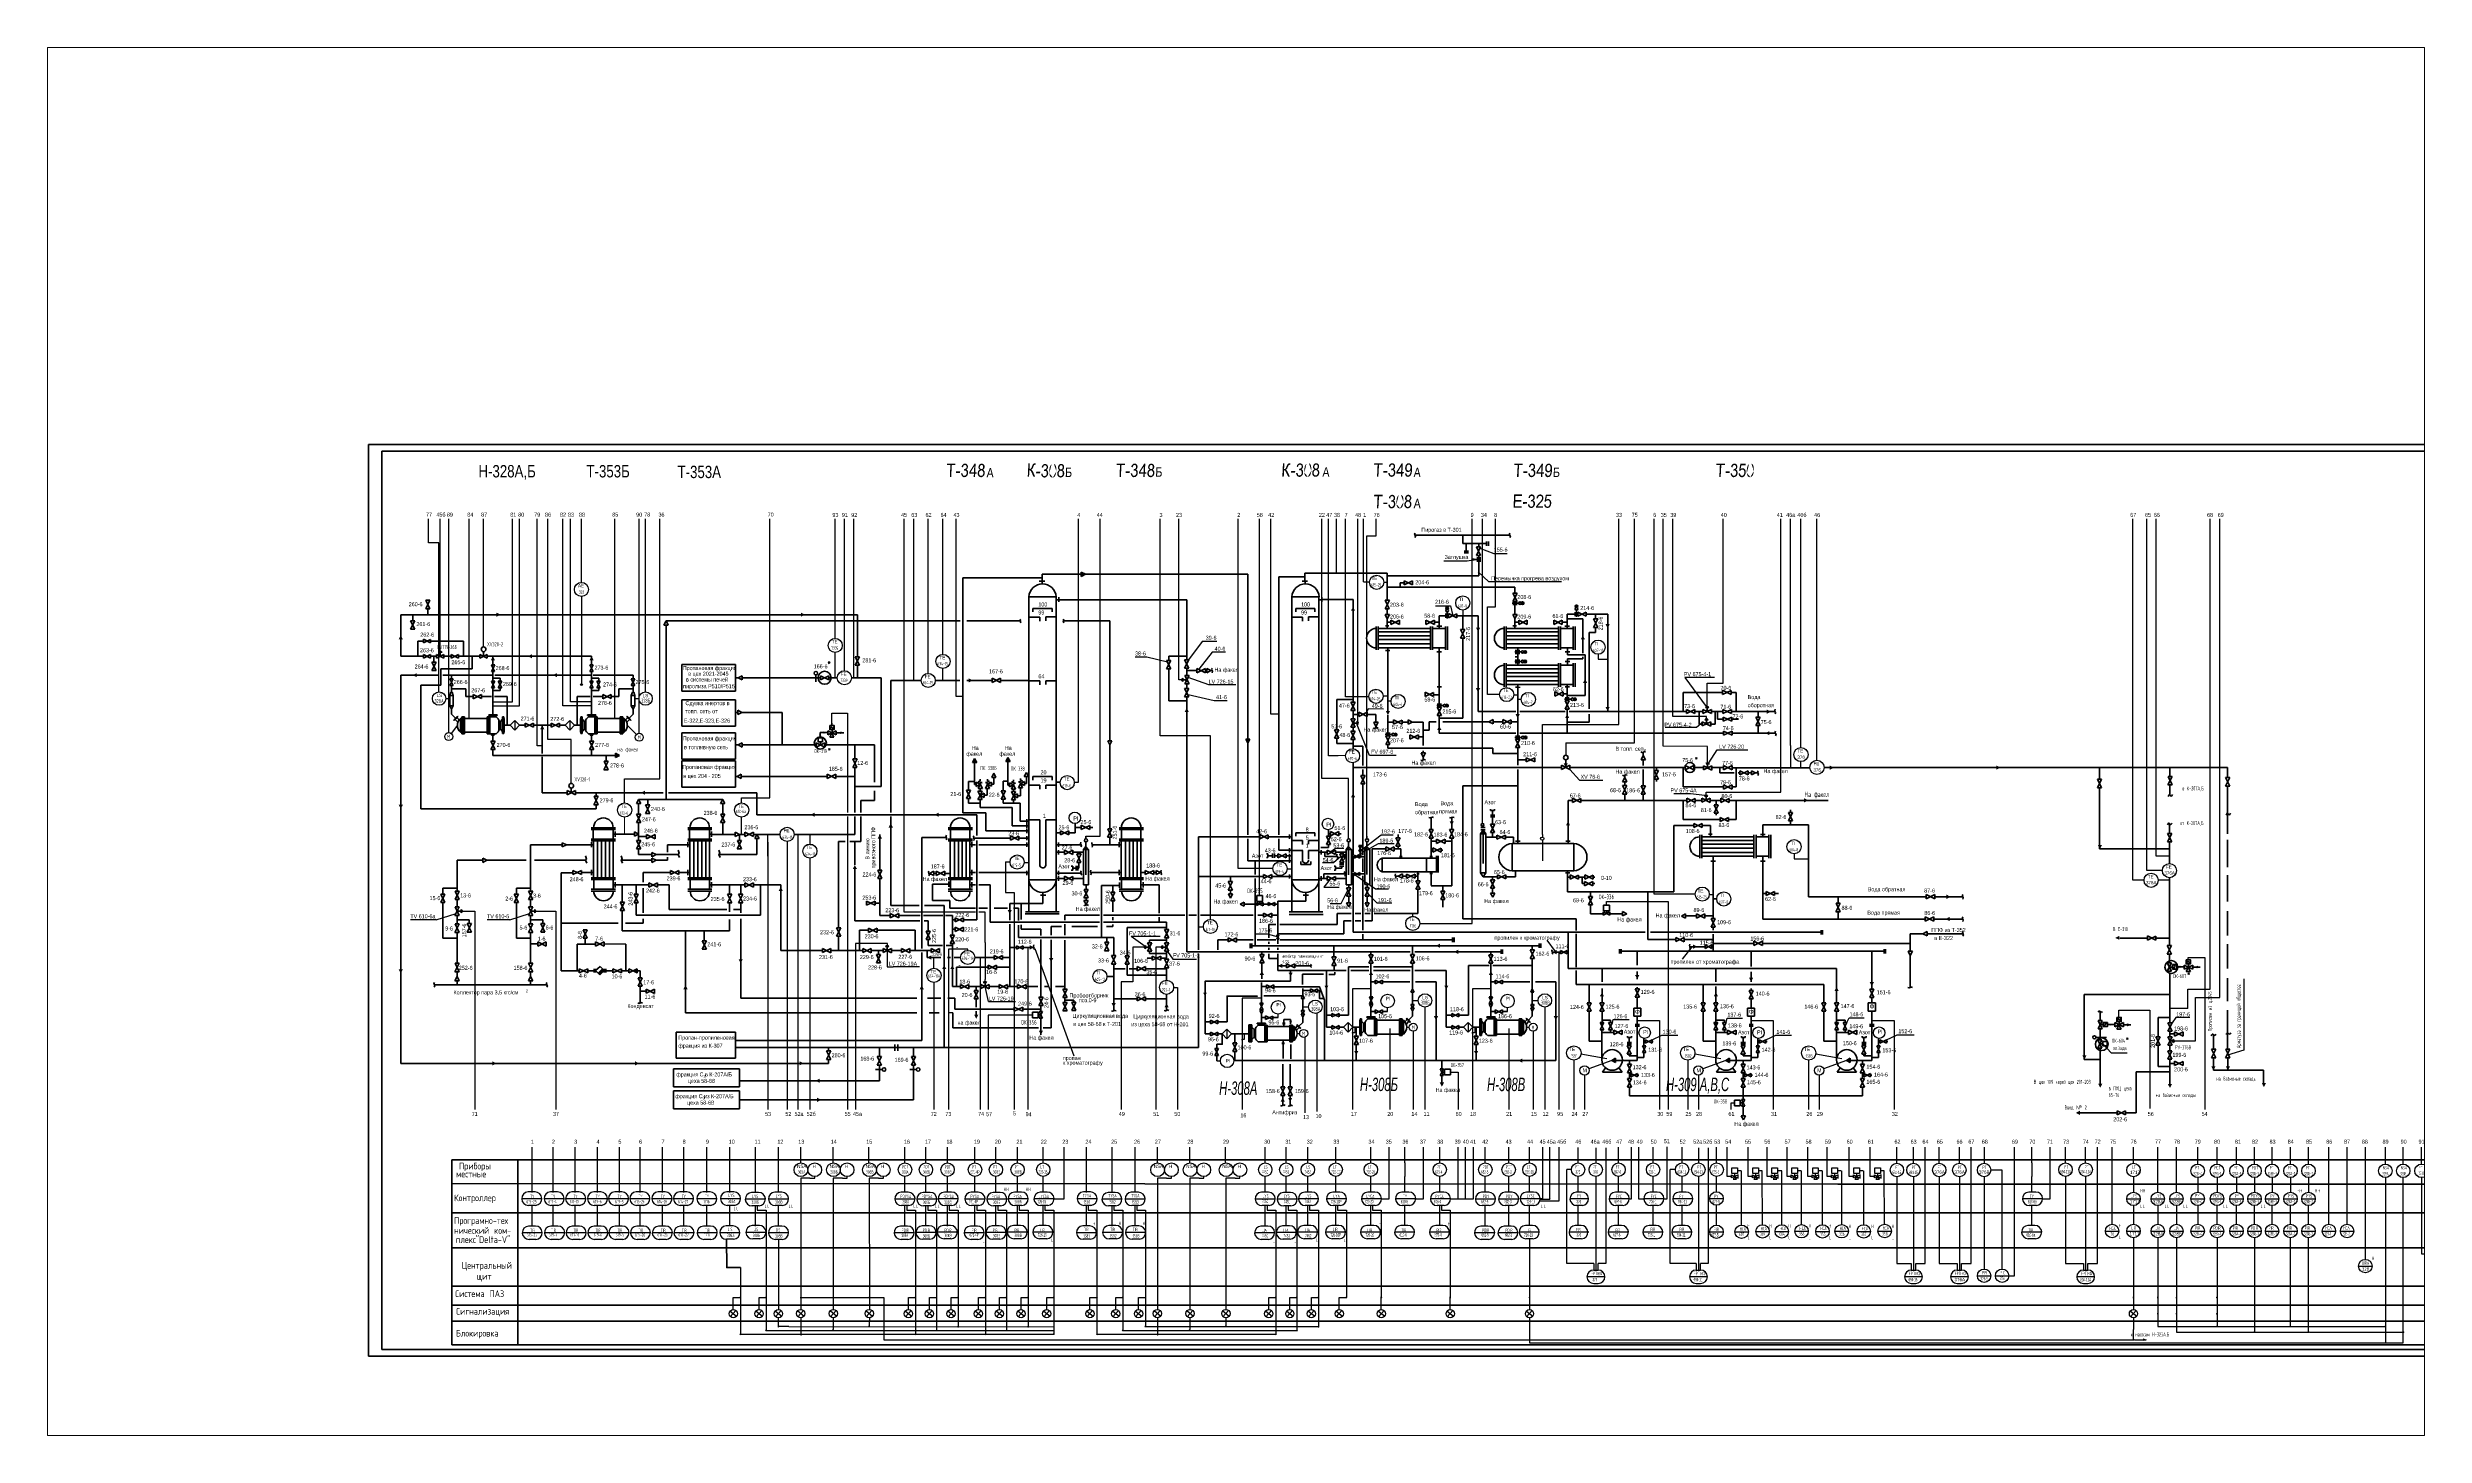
# Paper-space layout 'Layout1' of a CAD drawing. Extents: x 0.2 to 11, y 1 to 7.3.
# The model-space entities are those that its viewports show. They can reach past a viewport. Long polylines and large blocks are cut down to what shows.
import ezdxf

# ---------------------------------------------------------------- set-up
doc = ezdxf.new("R2010")
doc.units = 0
doc.header["$MEASUREMENT"] = 0
doc.linetypes.add('STROKED', pattern=[6.5, 5, -1.5])
doc.layers.add('1', color=7, linetype='CONTINUOUS')
doc.layers.add('2', color=7, linetype='CONTINUOUS')
doc.layers.add('тр-ды_3', color=1, linetype='CONTINUOUS', lineweight=0)
doc.styles.get("Standard").update_dxf_attribs({"font": 'MDM_Win'})
doc.styles.add('стиль1', font='txt.shx', dxfattribs={"width": 0.6})
doc.styles.add('стиль2', font='MDM_Win.shx', dxfattribs={"width": 0.5})

msp = doc.modelspace()

# ---------------------------------------------------------------- hatches: boundary and pattern name
at = {"layer": '1', "lineweight": 50}
h = msp.add_hatch(dxfattribs=at)
h.set_pattern_fill('ANSI31', color=256, angle=90)
h.set_pattern_definition([(135, (2186.02676, -1197.95663), (-0.088388348, -0.088388348), [])])
h.paths.add_polyline_path([(1708.2, 472.3, 1), (1710.1, 472.3, 1)])
h = msp.add_hatch(dxfattribs=at)
h.set_pattern_fill('ANSI31', color=256)
h.set_pattern_definition([(45, (95.06958, -1.0072), (-0.088388348, 0.088388348), [])])
h.paths.add_polyline_path([(1764.4, 475.9, 1), (1766.3, 475.9, 1)])
h = msp.add_hatch(dxfattribs=at)
h.set_pattern_fill('ANSI31', color=256, angle=90)
h.set_pattern_definition([(135, (2282.33356, -1196.81277), (-0.088388348, -0.088388348), [])])
h.paths.add_polyline_path([(1804.5, 473.5, 1), (1806.4, 473.5, 1)])
h = msp.add_hatch(dxfattribs=at)
h.set_pattern_fill('ANSI31', color=256)
h.set_pattern_definition([(45, (97.02404, -37.39727), (-0.088388348, 0.088388348), [])])
h.paths.add_polyline_path([(1766.3, 439.5, 1), (1768.2, 439.5, 1)])
h = msp.add_hatch(dxfattribs=at)
h.set_pattern_fill('ANSI31', color=256)
h.set_pattern_definition([(45, (97.02404, -44.41901), (-0.088388348, 0.088388348), [])])
h.paths.add_polyline_path([(1766.3, 432.4, 1), (1768.2, 432.4, 1)])
h = msp.add_hatch(dxfattribs=at)
h.set_pattern_fill('ANSI31', color=256)
h.set_pattern_definition([(45, (38.8812, -77.27881), (-0.088388348, 0.088388348), [])])
h.paths.add_polyline_path([(1708.2, 399.6, 1), (1710.1, 399.6, 1)])
h = msp.add_hatch(dxfattribs=at)
h.set_pattern_fill('ANSI31', color=256)
h.set_pattern_definition([(45, (134.07786, -72.55386), (-0.088388348, 0.088388348), [])])
h.paths.add_polyline_path([(1803.4, 404.3, 1), (1805.3, 404.3, 1)])
h = msp.add_hatch(dxfattribs=at)
h.set_pattern_fill('ANSI31', color=256)
h.set_pattern_definition([(45, (0.6495, -98.83037), (-0.088388348, 0.088388348), [])])
h.paths.add_polyline_path([(1670, 378, 1), (1671.9, 378, 1)])
h = msp.add_hatch(dxfattribs=at)
h.set_pattern_fill('ANSI31', color=256)
h.set_pattern_definition([(45, (97.21946, -101.11331), (-0.088388348, 0.088388348), [])])
h.paths.add_polyline_path([(1766.5, 375.8, 1), (1768.4, 375.8, 1)])
at = {"layer": '1', "lineweight": 30, "ltscale": 100}
msp.add_hatch(color=256, dxfattribs=at).paths.add_polyline_path([(1090.1, 364.1), (1093.2, 362.5), (1090.1, 361), (1090.1, 362.5)])
at = {"layer": '1', "lineweight": 80}
h = msp.add_hatch(dxfattribs=at)
h.set_pattern_fill('ANSI31', color=256)
h.paths.add_polyline_path([(1106.3, 203.6), (1103.1, 202.1), (1106.3, 200.5)])
h = msp.add_hatch(color=256, dxfattribs=at)
h.paths.add_polyline_path([(1834.5, 137.1), (1831.8, 135.3), (1834.5, 135.3)])
h.paths.add_polyline_path([(1834.5, 135.3), (1831.8, 135.3), (1834.5, 133.9)])
at = {"layer": '1', "lineweight": 30}
h = msp.add_hatch(color=256, dxfattribs=at)
h.paths.add_polyline_path([(1919.3, 137.1), (1916.6, 135.3), (1919.3, 135.3)])
h.paths.add_polyline_path([(1919.3, 135.3), (1916.6, 135.3), (1919.3, 133.9)])
h = msp.add_hatch(color=256, dxfattribs=at)
h.paths.add_polyline_path([(2009.1, 137.1), (2006.4, 135.3), (2009.1, 135.3)])
h.paths.add_polyline_path([(2009.1, 135.3), (2006.4, 135.3), (2009.1, 133.9)])
at = {"layer": '2', "lineweight": 80}
h = msp.add_hatch(color=256, dxfattribs=at)
h.paths.add_polyline_path([(998.9, 417.9), (997.7, 417.9), (998.9, 415.4), (998.9, 415.4)])
h.paths.add_polyline_path([(1000.2, 417.9), (998.9, 417.9), (998.9, 415.4)])
h = msp.add_hatch(color=256, dxfattribs=at)
h.paths.add_polyline_path([(1072.3, 417.9), (1071.1, 417.9), (1072.3, 415.4), (1072.3, 415.4)])
h.paths.add_polyline_path([(1073.6, 417.9), (1072.3, 417.9), (1072.3, 415.4)])
h = msp.add_hatch(color=256, dxfattribs=at)
h.paths.add_polyline_path([(1571, 177.9), (1569.7, 177.9), (1570.9, 175.4), (1571, 175.4)])
h.paths.add_polyline_path([(1572.2, 177.9), (1571, 177.9), (1571, 175.4)])
h = msp.add_hatch(color=256, dxfattribs=at)
h.paths.add_polyline_path([(1652.5, 182.6), (1651.3, 182.6), (1652.5, 180), (1652.5, 180.1)])
h.paths.add_polyline_path([(1653.8, 182.6), (1652.5, 182.6), (1652.5, 180.1)])
h = msp.add_hatch(color=256, dxfattribs=at)
h.paths.add_polyline_path([(1741.8, 182.6), (1740.5, 182.6), (1741.8, 180), (1741.8, 180.1)])
h.paths.add_polyline_path([(1743, 182.6), (1741.8, 182.6), (1741.8, 180.1)])
at = {"layer": 'тр-ды_3', "lineweight": 25}
h = msp.add_hatch(color=7, dxfattribs=at)
h.dxf.hatch_style = 1
h.paths.add_polyline_path([(1593, 164.8), (1592.6, 163.2), (1592.2, 164.8)])

# ---------------------------------------------------------------- linework, layer by layer
at = {"layer": '1', "lineweight": 80}
for p, q in [((1094, 594), (906.2, 594)), ((906.2, 594), (906.2, -84.9)), ((916.3, -79.9), (916.3, 589)), ((916.3, 589), (1114, 589)), ((2355, 594), (1094, 594)), ((2350, 589), (1114, 589)), ((2350, 589), (2490.1, 589)), ((2355, 594), (2495.1, 594)), ((1685.3, 526.4), (1756, 526.4)), ((1720.8, 526.4), (1720.8, 520.3)), ((1720.8, 520.3), (1738.5, 520.3)), ((1721.8, 514.5), (1725.1, 514.5)), ((1721.8, 513.3), (1725.1, 513.3)), ((1723.4, 520.3), (1723.4, 514.7)), ((1734.1, 511.4), (1731, 517.7)), ((1731, 517.7), (1734.1, 517.7)), ((1734.1, 517.7), (1731, 511.4)), ((1732.7, 520.3), (1732.7, 517.7)), ((1738.6, 521.8), (1738.6, 518.5)), ((1739.9, 521.8), (1739.9, 518.5)), ((1407.8, 492.2), (1407.8, 497.4)), ((1407.8, 497.4), (1507.2, 497.4)), ((1439.9, 497.4), (1436.8, 499)), ((1436.8, 499), (1436.8, 495.8)), ((1436.8, 495.8), (1439.9, 497.4)), ((1507.2, 497.4), (1560.9, 497.4)), ((1560.9, 497.4), (1560.9, 303.4)), ((1584, 303.4), (1584, 495.5)), ((1584, 495.5), (1603.3, 495.5)), ((1603.3, 492.2), (1603.3, 498.3)), ((1603.3, 498.3), (1664.6, 498.3)), ((1732.7, 496.1), (1664.6, 496.1)), ((1734.3, 508.4), (1729.2, 508.4)), ((1731, 511.4), (1734.1, 511.4)), ((1731.2, 509.7), (1734.3, 509.7)), ((1731.2, 507.2), (1734.3, 507.2)), ((1732.7, 511.4), (1732.7, 509.7)), ((1732.7, 507.2), (1732.7, 496.1)), ((948.9, 471.7), (952, 478)), ((952, 478), (948.9, 478)), ((948.9, 478), (952, 471.7)), ((1407.8, 494.7), (1348.8, 494.7)), ((1348.8, 494.7), (1348.8, 319.8)), ((1397.9, 480.7), (1397.9, 246.1)), ((1418.2, 480.7), (1397.9, 480.7)), ((1407.7, 492.2), (1405.6, 492.2)), ((1405.6, 492.2), (1409.7, 492.2)), ((1407.7, 490.2), (1407.7, 492.2)), ((1418.2, 246.1), (1418.2, 480.7)), ((1418.2, 478.4), (1420.2, 478.4)), ((1420.2, 478.4), (1420.2, 480.3)), ((1420.2, 480.3), (1420.2, 476.9)), ((1420.2, 478.4), (1515.4, 478.4)), ((1515.4, 478.4), (1515.4, 433.7)), ((1593.5, 480.7), (1593.5, 246.1)), ((1613.8, 480.7), (1593.5, 480.7)), ((1603.4, 492.2), (1601.2, 492.2)), ((1601.2, 492.2), (1605.3, 492.2)), ((1603.4, 490.2), (1603.4, 492.2)), ((1613.8, 246.1), (1613.8, 480.7)), ((1613.8, 478.4), (1615.8, 478.4)), ((1615.8, 478.4), (1615.8, 480.3)), ((1615.8, 480.3), (1615.8, 476.9)), ((1615.8, 478.7), (1639.2, 478.7)), ((1639.2, 478.7), (1639.2, 402.2)), ((1666.1, 471.7), (1663, 478)), ((1666.2, 478), (1663, 471.7)), ((1759.6, 487.9), (1665.1, 487.9)), ((1677.1, 489.4), (1677.1, 492.6)), ((1677.1, 492.6), (1683.4, 489.4)), ((1683.4, 492.5), (1677.1, 489.4)), ((1683.4, 489.4), (1683.4, 492.5)), ((1761.2, 477.1), (1758.1, 483.4)), ((1761.2, 483.4), (1758.1, 477.1)), ((940.7, 462.8), (937.6, 462.8)), ((937.6, 462.8), (940.7, 456.5)), ((937.6, 456.5), (940.7, 462.8)), ((939.2, 462.8), (939.2, 467.3)), ((952, 471.7), (948.9, 471.7)), ((950.5, 471.7), (950.5, 467.3)), ((1127.8, 462.7), (1126.2, 459.6)), ((1127.8, 462.7), (1170.3, 462.7)), ((1129.4, 459.6), (1127.8, 462.7)), ((1170.3, 462.7), (1346.7, 462.7)), ((1351.6, 462.7), (1391.3, 462.7)), ((1405.9, 465.5), (1397.9, 465.5)), ((1400.9, 469.3), (1400.9, 471.9)), ((1400.9, 471.9), (1415.1, 471.9)), ((1405.9, 462.5), (1405.9, 465.5)), ((1410.4, 462.7), (1410.4, 465.6)), ((1410.4, 465.6), (1418.2, 465.6)), ((1415.1, 471.9), (1415.1, 469.3)), ((1423.4, 462.7), (1457.4, 462.7)), ((1457.4, 462.7), (1458, 462.7)), ((1458, 462.7), (1458, 373.4)), ((1601.5, 465.5), (1593.5, 465.5)), ((1596.6, 469.3), (1596.6, 471.9)), ((1596.6, 471.9), (1610.8, 471.9)), ((1601.5, 462.5), (1601.5, 465.5)), ((1606.1, 462.7), (1606.1, 465.6)), ((1606.1, 465.6), (1613.8, 465.6)), ((1610.8, 471.9), (1610.8, 469.3)), ((1663, 471.7), (1666.1, 471.7)), ((1666.2, 467.4), (1663, 467.4)), ((1663, 467.4), (1664.6, 464.3)), ((1664.6, 464.3), (1666.2, 467.4)), ((1667.4, 460.1), (1667.4, 463.3)), ((1667.4, 463.3), (1673.7, 460.1)), ((1673.7, 463.2), (1667.4, 460.1)), ((1673.7, 460.1), (1673.7, 463.2)), ((1693.4, 460.1), (1693.4, 463.3)), ((1693.4, 463.3), (1699.7, 460.1)), ((1699.7, 463.2), (1693.4, 460.1)), ((1699.7, 460.1), (1699.7, 463.2)), ((1703.3, 466.5), (1703.3, 458.7)), ((1710.2, 468.1), (1716.5, 464.9)), ((1716.5, 468), (1710.2, 464.9)), ((1716.5, 464.9), (1716.5, 468)), ((1732.2, 466.5), (1732.2, 395.2)), ((1758.1, 477.1), (1761.2, 477.1)), ((1758.1, 474.8), (1761.2, 474.8)), ((1761.2, 467.5), (1758.1, 467.5)), ((1758.1, 467.5), (1759.6, 464.4)), ((1759.6, 464.4), (1761.2, 467.5)), ((1762.5, 460.1), (1762.5, 463.3)), ((1762.5, 463.3), (1768.8, 460.1)), ((1768.8, 463.2), (1762.5, 460.1)), ((1768.8, 460.1), (1768.8, 463.2)), ((1788.6, 460.1), (1788.6, 463.3)), ((1788.6, 463.3), (1794.9, 460.1)), ((1794.9, 463.2), (1788.6, 460.1)), ((1794.9, 460.1), (1794.9, 463.2)), ((1798.5, 467.6), (1798.5, 458.7)), ((1812.8, 469.2), (1806.5, 466.1)), ((1806.5, 469.2), (1812.8, 466.1)), ((1812.8, 466.1), (1812.8, 469.2)), ((1821.3, 457.8), (1818.2, 464.1)), ((1821.3, 464.1), (1818.2, 457.8)), ((1828.7, 467.6), (1828.7, 395.5)), ((940.7, 456.5), (937.6, 456.5)), ((947.1, 449), (947.1, 446.3)), ((952.5, 446.3), (947.1, 449)), ((947.1, 446.3), (952.5, 448.9)), ((952.5, 448.9), (952.5, 446.3)), ((1126.2, 459.6), (1129.4, 459.6)), ((1127.8, 459.6), (1127.8, 329.7)), ((1656.4, 458.6), (1656.4, 441)), ((1657.9, 458.6), (1657.9, 441)), ((1657.9, 457.1), (1696.8, 457.1)), ((1657.9, 442.6), (1657.9, 457.1)), ((1657.9, 454.4), (1696.8, 454.4)), ((1657.9, 451.5), (1696.8, 451.5)), ((1657.9, 448.7), (1696.8, 448.7)), ((1657.9, 445.5), (1696.8, 445.5)), ((1696.8, 442.6), (1657.9, 442.6)), ((1663.3, 459.1), (1665.9, 459.1)), ((1664.6, 457), (1664.6, 459.1)), ((1696.8, 458.6), (1696.8, 441)), ((1696.8, 457.1), (1696.8, 442.6)), ((1698.3, 458.6), (1698.3, 441)), ((1698.3, 457.1), (1698.3, 442.6)), ((1707.9, 457.1), (1698.3, 457.1)), ((1698.3, 442.6), (1707.9, 442.6)), ((1703.3, 458.7), (1701.6, 458.7)), ((1701.6, 458.7), (1705.2, 458.7)), ((1703.3, 457.1), (1703.3, 458.7)), ((1703.3, 442.4), (1703.3, 439.6)), ((1707.9, 458.6), (1707.9, 441)), ((1707.9, 442.6), (1707.9, 457.1)), ((1709.4, 458.6), (1709.4, 441)), ((1722.3, 449.9), (1719.2, 456.2)), ((1722.4, 456.2), (1719.2, 449.9)), ((1719.2, 449.9), (1722.3, 449.9)), ((1751.6, 458.6), (1751.6, 441)), ((1753.1, 458.6), (1753.1, 441)), ((1753.1, 457.1), (1792, 457.1)), ((1753.1, 442.6), (1753.1, 457.1)), ((1753.1, 454.4), (1792, 454.4)), ((1753.1, 451.5), (1792, 451.5)), ((1753.1, 448.7), (1792, 448.7)), ((1753.1, 445.5), (1792, 445.5)), ((1792, 442.6), (1753.1, 442.6)), ((1759.6, 459.1), (1758.2, 459.1)), ((1758.2, 459.1), (1760.9, 459.1)), ((1759.6, 457.1), (1759.6, 459.1)), ((1792, 458.6), (1792, 441)), ((1792, 457.1), (1792, 442.6)), ((1793.5, 458.6), (1793.5, 441)), ((1793.5, 457.1), (1793.5, 442.6)), ((1803.1, 457.1), (1793.5, 457.1)), ((1793.5, 442.6), (1803.1, 442.6)), ((1798.5, 458.7), (1796.8, 458.7)), ((1796.8, 458.7), (1800.4, 458.7)), ((1798.5, 457.1), (1798.5, 458.7)), ((1798.9, 442.4), (1798.9, 439.6)), ((1803.1, 458.6), (1803.1, 441)), ((1803.1, 442.6), (1803.1, 457.1)), ((1804.6, 458.6), (1804.6, 441)), ((1818.2, 457.8), (1821.3, 457.8)), ((947.1, 437.7), (947.1, 435)), ((952.5, 435), (947.1, 437.7)), ((947.1, 435), (952.5, 437.6)), ((952.5, 437.6), (952.5, 435)), ((953.4, 425.6), (956.6, 431.9)), ((956.6, 425.6), (953.4, 425.6)), ((956.6, 431.9), (953.5, 431.9)), ((953.5, 431.9), (956.6, 425.6)), ((955, 431.9), (955, 436.3)), ((957, 437.7), (957, 435)), ((962.4, 435), (957, 437.7)), ((957, 435), (962.4, 437.6)), ((958.5, 439.4), (961, 439.4)), ((959.7, 436.3), (959.4, 437.6)), ((959.7, 436.3), (959.7, 439.4)), ((959.7, 436.3), (960.1, 437.6)), ((962.4, 437.6), (962.4, 435)), ((967.8, 437.7), (967.8, 435)), ((973.2, 435), (967.8, 437.7)), ((967.8, 435), (973.2, 437.6)), ((973.2, 437.6), (973.2, 435)), ((989.1, 437.7), (989.1, 435)), ((994.5, 435), (989.1, 437.7)), ((989.1, 435), (994.5, 437.6)), ((994.5, 437.6), (994.5, 435)), ((997.7, 429.9), (1000.1, 424.9)), ((997.7, 424.9), (1000.2, 429.9)), ((1000.1, 424.9), (997.7, 424.9)), ((1071.1, 429.9), (1073.5, 424.9)), ((1071.1, 424.9), (1073.6, 429.9)), ((1073.5, 424.9), (1071.1, 424.9)), ((1139.5, 410.4), (1139.5, 430.1)), ((1139.5, 430.1), (1179.5, 430.1)), ((1179.5, 430.1), (1179.5, 410.4)), ((1271.7, 429.7), (1268.6, 436)), ((1268.6, 436), (1271.7, 436)), ((1271.7, 436), (1268.6, 429.7)), ((1268.6, 429.7), (1271.7, 429.7)), ((1503.4, 426.9), (1500.3, 433.2)), ((1500.3, 433.2), (1503.5, 433.2)), ((1503.5, 433.2), (1500.3, 426.9)), ((1500.3, 426.9), (1503.4, 426.9)), ((1515.4, 436.3), (1501.9, 436.3)), ((1501.9, 436.3), (1501.9, 433.2)), ((1501.9, 426.9), (1501.9, 403.2)), ((1516.9, 427.4), (1513.8, 433.7)), ((1513.8, 433.7), (1516.9, 433.7)), ((1516.9, 433.7), (1513.8, 427.4)), ((1513.8, 427.4), (1516.9, 427.4)), ((1515.4, 427.4), (1515.4, 422)), ((1515.4, 425.7), (1522.9, 425.7)), ((1522.9, 424.1), (1522.9, 427.3)), ((1522.9, 427.3), (1529.2, 424.1)), ((1529.2, 427.2), (1522.9, 424.1)), ((1529.2, 424.1), (1529.2, 427.2)), ((1529.2, 425.7), (1530.3, 425.7)), ((1533.4, 425.7), (1530.3, 427.3)), ((1530.3, 427.3), (1530.3, 424.1)), ((1530.3, 424.1), (1533.4, 425.7)), ((1533.4, 425.7), (1534.2, 425.7)), ((1663.2, 440.5), (1666.6, 440.5)), ((1703.3, 439.6), (1701.6, 439.6)), ((1701.6, 439.6), (1705, 439.6)), ((1751.6, 431.2), (1751.6, 413.6)), ((1753.2, 431.2), (1753.2, 413.6)), ((1753.2, 429.6), (1792.1, 429.6)), ((1753.2, 415.2), (1753.2, 429.6)), ((1753.2, 427), (1792.1, 427)), ((1759.9, 440.5), (1763.3, 440.5)), ((1759.9, 438.5), (1763.3, 438.5)), ((1759.9, 433.4), (1763.3, 433.4)), ((1759.9, 431.5), (1763.3, 431.5)), ((1792.1, 431.2), (1792.1, 413.6)), ((1792.1, 429.6), (1792.1, 415.2)), ((1793.6, 431.2), (1793.6, 413.6)), ((1793.6, 429.6), (1793.6, 415.2)), ((1803.1, 429.6), (1793.6, 429.6)), ((1798.9, 439.6), (1797.1, 439.6)), ((1797.1, 439.6), (1800.5, 439.6)), ((1798.9, 432.4), (1797.1, 432.4)), ((1797.1, 432.4), (1800.5, 432.4)), ((1798.9, 429.6), (1798.9, 432.4)), ((1803.1, 431.2), (1803.1, 413.6)), ((1803.1, 415.2), (1803.1, 429.6)), ((1804.6, 431.2), (1804.6, 413.6)), ((966.9, 419.6), (969.3, 414.6)), ((966.9, 414.6), (969.4, 419.6)), ((969.3, 414.6), (966.9, 414.6)), ((990.4, 404.8), (984.1, 407.9)), ((984.1, 407.9), (984.1, 404.7)), ((984.1, 404.7), (990.4, 407.9)), ((990.4, 407.9), (990.4, 404.8)), ((997.7, 417.9), (1000.1, 412.9)), ((1000.2, 417.9), (997.7, 417.9)), ((997.7, 412.9), (1000.2, 417.9)), ((1000.1, 412.9), (997.7, 412.9)), ((1002.9, 417.9), (1005.4, 412.9)), ((1002.9, 412.9), (1005.4, 417.9)), ((1005.4, 412.9), (1002.9, 412.9)), ((1071.1, 417.9), (1073.5, 412.9)), ((1073.6, 417.9), (1071.1, 417.9)), ((1071.1, 412.9), (1073.6, 417.9)), ((1073.5, 412.9), (1071.1, 412.9)), ((1076.3, 417.9), (1078.8, 412.9)), ((1076.3, 412.9), (1078.8, 417.9)), ((1078.8, 412.9), (1076.3, 412.9)), ((1087, 404.8), (1080.7, 407.9)), ((1080.7, 407.9), (1080.7, 404.7)), ((1080.7, 404.7), (1087, 407.9)), ((1087, 407.9), (1087, 404.8)), ((1101.9, 419.6), (1104.4, 414.6)), ((1101.9, 414.6), (1104.4, 419.6)), ((1104.4, 414.6), (1101.9, 414.6)), ((1179.5, 410.4), (1139.5, 410.4)), ((1181.4, 420.3), (1179.5, 420.3)), ((1184.5, 421.8), (1181.4, 420.3)), ((1181.4, 420.3), (1184.5, 418.7)), ((1184.5, 418.7), (1184.5, 421.8)), ((1242.7, 420.3), (1184.5, 420.3)), ((1239.3, 417.4), (1239.3, 422.4)), ((1242.7, 421.8), (1242.7, 418.7)), ((1242.7, 418.7), (1249, 421.8)), ((1249, 418.7), (1242.7, 421.8)), ((1249, 421.8), (1249, 418.7)), ((1255.3, 420.3), (1249, 420.3)), ((1287.9, 420.3), (1265.8, 420.3)), ((1287.9, 339.4), (1287.9, 420.3)), ((1312.3, 418.3), (1295, 418.3)), ((1295, 418.3), (1295, 319.9)), ((1317.6, 418.3), (1312.3, 418.3)), ((1346.5, 418.3), (1328.2, 418.3)), ((1370.5, 418.3), (1351.6, 418.3)), ((1370.5, 419.9), (1370.5, 416.8)), ((1370.5, 416.8), (1376.8, 419.9)), ((1376.8, 416.7), (1370.5, 419.9)), ((1376.8, 419.9), (1376.8, 416.7)), ((1397.9, 418.3), (1376.8, 418.3)), ((1405.9, 418), (1397.9, 418)), ((1405.9, 415.1), (1405.9, 418)), ((1410.4, 415.2), (1410.4, 418.1)), ((1410.4, 418.1), (1418.2, 418.1)), ((1512.4, 417.5), (1512.4, 420.1)), ((1515.5, 418.8), (1512.4, 418.8)), ((1516.9, 406), (1513.8, 412.3)), ((1513.8, 412.3), (1516.9, 412.3)), ((1516.9, 412.3), (1513.8, 406)), ((1517.1, 415.7), (1514, 422)), ((1514, 422), (1517.1, 422)), ((1517.1, 422), (1514, 415.7)), ((1514, 415.7), (1517.1, 415.7)), ((1515.5, 418.8), (1514.2, 419.2)), ((1515.5, 418.8), (1514.2, 418.5)), ((1515.4, 415.7), (1515.4, 412.3)), ((1665, 415.2), (1665, 413.2)), ((1692.8, 406.3), (1692.8, 409.5)), ((1692.8, 409.5), (1699.1, 406.3)), ((1699.1, 409.4), (1692.8, 406.3)), ((1699.1, 406.3), (1699.1, 409.4)), ((1699.1, 407.7), (1703.4, 407.7)), ((1703.3, 413.5), (1701.8, 413.5)), ((1701.8, 413.5), (1705.1, 413.5)), ((1703.3, 415.2), (1703.3, 413.5)), ((1753.2, 424.1), (1792.1, 424.1)), ((1753.2, 421.3), (1792.1, 421.3)), ((1753.2, 418.1), (1792.1, 418.1)), ((1792.1, 415.2), (1753.2, 415.2)), ((1761.7, 415.2), (1761.7, 413.2)), ((1789.3, 406.7), (1789.3, 409.9)), ((1789.3, 409.9), (1795.6, 406.7)), ((1795.6, 409.8), (1789.3, 406.7)), ((1793.6, 415.2), (1803.1, 415.2)), ((1795.6, 406.7), (1795.6, 409.8)), ((1795.6, 408.3), (1798.5, 408.3)), ((1798.5, 413.5), (1797, 413.5)), ((1797, 413.5), (1800.3, 413.5)), ((1798.5, 415.2), (1798.5, 413.5)), ((1884.8, 395.2), (1884.8, 409.4)), ((1884.8, 409.4), (1914.2, 409.4)), ((1914.2, 407.9), (1914.2, 411)), ((1914.2, 411), (1920.5, 407.9)), ((1920.5, 410.9), (1914.2, 407.9)), ((1920.5, 407.9), (1920.5, 410.9)), ((1920.5, 409.4), (1924.3, 409.4)), ((1924.3, 409.4), (1924.3, 395.3)), ((966.9, 399.5), (968.1, 397)), ((968.1, 397), (969.4, 399.5)), ((1101.9, 399.5), (1103.2, 397)), ((1103.2, 397), (1104.4, 399.5)), ((1139.5, 384.3), (1139.5, 403.9)), ((1139.5, 403.9), (1179.5, 403.9)), ((1179.5, 403.9), (1179.5, 384.3)), ((1181.1, 394.5), (1179.7, 394.5)), ((1184.2, 394.5), (1181.1, 396.1)), ((1181.1, 396.1), (1181.1, 393)), ((1181.1, 393), (1184.2, 394.5)), ((1214.1, 394.5), (1184.2, 394.5)), ((1214.1, 370.3), (1214.1, 394.5)), ((1501.9, 403.2), (1515.4, 403.2)), ((1513.8, 406), (1516.9, 406)), ((1515.4, 406), (1515.4, 265.2)), ((1639.2, 404.2), (1627, 404.2)), ((1627, 404.2), (1627, 381.6)), ((1637.5, 383.4), (1640.7, 389.7)), ((1640.7, 395.9), (1637.6, 402.2)), ((1637.6, 402.2), (1640.7, 402.2)), ((1640.7, 402.2), (1637.6, 395.9)), ((1637.6, 395.9), (1640.7, 395.9)), ((1640.7, 389.7), (1637.6, 389.7)), ((1637.6, 389.7), (1640.7, 383.4)), ((1639.2, 395.9), (1639.2, 389.7)), ((1639.2, 393), (1643.4, 393)), ((1649.7, 394.6), (1643.4, 391.5)), ((1643.4, 391.5), (1643.4, 394.6)), ((1643.4, 394.6), (1649.7, 391.5)), ((1649.7, 391.5), (1649.7, 394.6)), ((1649.7, 393), (1656.2, 393)), ((1656.2, 393), (1656.2, 387.2)), ((1704.9, 392.2), (1701.8, 398.5)), ((1704.9, 398.5), (1701.8, 392.2)), ((1701.8, 392.2), (1704.9, 392.2)), ((1732.2, 395.2), (1760.3, 395.2)), ((1763.3, 395.2), (1797, 395.2)), ((1800.1, 397), (1797, 403.3)), ((1800.1, 403.3), (1797, 397)), ((1797, 397), (1800.1, 397)), ((1800, 395.2), (1885.3, 395.2)), ((1815, 393.2), (1815, 387.2)), ((1885.3, 395.2), (1887.3, 395.2)), ((1887.3, 393.6), (1887.3, 396.8)), ((1887.3, 396.8), (1893.6, 393.6)), ((1893.6, 396.7), (1887.3, 393.6)), ((1893.6, 393.6), (1893.6, 396.7)), ((1893.6, 395.2), (1899.6, 395.2)), ((1899.6, 395.2), (1896.9, 395.2)), ((1896.9, 395.2), (1896.9, 385.8)), ((1899.6, 396.7), (1899.6, 393.6)), ((1899.6, 393.6), (1905.9, 396.7)), ((1905.9, 393.6), (1899.6, 396.7)), ((1901.5, 398.2), (1904, 398.2)), ((1902.7, 395.2), (1902.4, 396.5)), ((1902.7, 395.2), (1902.7, 398.2)), ((1902.7, 395.2), (1903.1, 396.5)), ((1905.9, 396.7), (1905.9, 393.6)), ((1911.2, 395.2), (1905.9, 395.2)), ((1905.9, 395.2), (1914.5, 395.2)), ((1908.7, 385.8), (1908.7, 395.3)), ((1910.5, 395.2), (1910.5, 389.4)), ((1910.5, 389.4), (1914.7, 389.4)), ((1914.5, 393.6), (1914.5, 396.8)), ((1914.5, 396.8), (1920.8, 393.6)), ((1920.8, 396.7), (1914.5, 393.6)), ((1914.7, 387.9), (1914.7, 391)), ((1914.7, 391), (1921, 387.9)), ((1921, 390.9), (1914.7, 387.9)), ((1920.8, 393.6), (1920.8, 396.7)), ((1920.8, 395.2), (1953.3, 395.2)), ((1921, 387.9), (1921, 390.9)), ((1921, 389.4), (1926.1, 389.4)), ((1942.2, 384.7), (1939.1, 391)), ((1939.1, 391), (1942.3, 391)), ((1942.3, 391), (1939.1, 384.7)), ((1940.7, 395.2), (1940.7, 391)), ((997.4, 373.2), (1000.5, 373.2)), ((1000.5, 373.2), (997.4, 366.9)), ((1000.5, 366.9), (997.4, 373.2)), ((1029.1, 383.4), (1022.8, 386.5)), ((1022.8, 386.5), (1022.8, 383.4)), ((1022.8, 383.4), (1029.1, 386.5)), ((1029.1, 386.5), (1029.1, 383.4)), ((1042.2, 386.5), (1042.2, 383.4)), ((1042.2, 383.4), (1048.5, 386.5)), ((1048.5, 383.4), (1042.2, 386.5)), ((1048.5, 386.5), (1048.5, 383.4)), ((1073.9, 373.2), (1070.8, 373.2)), ((1070.8, 373.2), (1073.9, 366.9)), ((1070.8, 366.9), (1073.9, 373.2)), ((1179.5, 384.3), (1139.5, 384.3)), ((1139.5, 359.7), (1139.5, 379.4)), ((1139.5, 379.4), (1179.5, 379.4)), ((1179.5, 379.4), (1179.5, 359.7)), ((1184.5, 371.9), (1181.4, 370.3)), ((1184.5, 368.7), (1184.5, 371.9)), ((1239.6, 371.8), (1239.6, 368.7)), ((1239.6, 368.7), (1245.9, 371.8)), ((1245.9, 368.7), (1239.6, 371.8)), ((1242.9, 377.3), (1242, 376.9)), ((1243, 377.8), (1242.1, 377.3)), ((1242.6, 375.7), (1242.6, 379.5)), ((1242.6, 379.5), (1248.2, 379.5)), ((1242.7, 370.2), (1242.7, 372.6)), ((1244.5, 379.9), (1245.1, 379.1)), ((1245, 379.9), (1245.6, 379.2)), ((1245.9, 371.8), (1245.9, 368.7)), ((1248.2, 380.9), (1248.2, 377.8)), ((1248.2, 377.8), (1254.5, 380.9)), ((1254.5, 377.8), (1248.2, 380.9)), ((1251.2, 379.1), (1249.6, 376)), ((1249.6, 376), (1252.7, 376)), ((1251.1, 384.8), (1251.1, 386.4)), ((1252.7, 376), (1251.2, 379.1)), ((1251.3, 379.3), (1251.3, 381.7)), ((1254.5, 380.9), (1254.5, 377.8)), ((1254.5, 379.3), (1260.1, 379.3)), ((1257, 379.9), (1257.8, 378.7)), ((1257.6, 380.1), (1258.2, 378.7)), ((1459.6, 373.4), (1456.5, 373.4)), ((1456.5, 373.4), (1458, 370.3)), ((1458, 370.3), (1459.6, 373.4)), ((1562.4, 374.6), (1559.3, 374.6)), ((1559.3, 374.6), (1560.9, 371.6)), ((1560.9, 371.6), (1562.4, 374.6)), ((1628.5, 375.3), (1625.4, 381.6)), ((1625.4, 381.6), (1628.5, 381.6)), ((1628.5, 381.6), (1625.4, 375.3)), ((1625.4, 375.3), (1628.5, 375.3)), ((1627, 375.3), (1627, 371.4)), ((1640.7, 383.4), (1637.5, 383.4)), ((1640.7, 374.3), (1637.6, 380.6)), ((1637.6, 380.6), (1640.7, 380.6)), ((1640.7, 380.6), (1637.6, 374.3)), ((1637.6, 374.3), (1640.7, 374.3)), ((1639.1, 386.6), (1640.4, 386.9)), ((1639.1, 386.6), (1640.4, 386.2)), ((1639.1, 386.6), (1642.2, 386.6)), ((1639.2, 383.4), (1639.2, 380.6)), ((1639.2, 374.3), (1639.2, 367.4)), ((1642.2, 387.9), (1642.2, 385.3)), ((1657.8, 387.2), (1654.6, 387.2)), ((1654.6, 387.2), (1656.2, 384.1)), ((1656.2, 384.1), (1657.8, 387.2)), ((1656.2, 384.1), (1656.2, 383.1)), ((1666.6, 370.7), (1663.5, 377)), ((1666.7, 377), (1663.5, 370.7)), ((1665.1, 387.3), (1669.3, 387.3)), ((1669.3, 385.7), (1669.3, 388.9)), ((1669.3, 388.9), (1675.6, 385.7)), ((1675.6, 388.8), (1669.3, 385.7)), ((1675.6, 385.7), (1675.6, 388.8)), ((1675.6, 387.3), (1680.1, 387.3)), ((1683.2, 387.3), (1680.1, 388.9)), ((1680.1, 388.9), (1680.1, 385.7)), ((1680.1, 385.7), (1683.2, 387.3)), ((1681.5, 374.7), (1681.5, 377.9)), ((1681.5, 377.9), (1687.8, 374.7)), ((1687.8, 377.8), (1681.5, 374.7)), ((1687.8, 374.7), (1687.8, 377.8)), ((1703.3, 379.1), (1760.3, 379.1)), ((1743.4, 389.2), (1740.3, 387.6)), ((1740.3, 387.6), (1743.4, 386)), ((1743.4, 386), (1743.4, 389.2)), ((1750.6, 387.6), (1743.4, 387.6)), ((1750.6, 386), (1750.6, 389.2)), ((1750.6, 389.2), (1756.9, 386)), ((1756.9, 389.1), (1750.6, 386)), ((1756.9, 386), (1756.9, 389.1)), ((1761.8, 387.6), (1756.9, 387.6)), ((1763.2, 368.4), (1760.1, 374.7)), ((1763.3, 374.7), (1760.1, 368.4)), ((1763.3, 379.1), (1885.2, 379.1)), ((1815, 387.2), (1798.5, 387.2)), ((1885.2, 379.1), (1915, 379.1)), ((1896.9, 385.8), (1899.1, 385.8)), ((1899.1, 387.5), (1899.1, 384.4)), ((1899.1, 384.4), (1905.4, 387.5)), ((1905.4, 384.3), (1899.1, 387.5)), ((1901, 389), (1903.5, 389)), ((1902.2, 385.9), (1901.9, 387.3)), ((1902.2, 385.9), (1902.2, 389)), ((1902.2, 385.9), (1902.6, 387.3)), ((1905.4, 387.5), (1905.4, 384.3)), ((1905.4, 385.8), (1908.7, 385.8)), ((1921.3, 380.6), (1915, 377.5)), ((1915, 377.5), (1915, 380.6)), ((1915, 380.6), (1921.3, 377.5)), ((1921.3, 377.5), (1921.3, 380.6)), ((1921.3, 379.1), (1953.5, 379.1)), ((1939.1, 384.7), (1942.2, 384.7)), ((1940.7, 384.7), (1940.7, 379.2)), ((997.4, 366.9), (1000.5, 366.9)), ((1073.9, 366.9), (1070.8, 366.9)), ((1081.5, 351.8), (1084.6, 358.1)), ((1084.6, 358.1), (1081.6, 358.1)), ((1081.6, 358.1), (1084.6, 351.8)), ((1083.1, 358.1), (1083.1, 362.5)), ((1093.2, 362.5), (1090.1, 364.1)), ((1090.1, 364.1), (1090.1, 361)), ((1090.1, 361), (1093.2, 362.5)), ((1179.5, 359.7), (1139.5, 359.7)), ((1139.5, 338.8), (1139.5, 358.5)), ((1139.5, 358.5), (1179.5, 358.5)), ((1179.5, 358.5), (1179.5, 338.8)), ((1181.4, 370.3), (1179.8, 370.3)), ((1181.4, 370.3), (1184.5, 368.7)), ((1239.4, 370.3), (1184.5, 370.3)), ((1268.3, 370.3), (1245.6, 370.3)), ((1269.8, 353.6), (1266.7, 359.9)), ((1266.7, 359.9), (1269.9, 359.9)), ((1269.9, 359.9), (1266.7, 353.6)), ((1268.3, 359.9), (1268.3, 370.3)), ((1282.8, 370.3), (1268.3, 370.3)), ((1282.8, 342.6), (1282.8, 370.3)), ((1357.4, 360.2), (1355.8, 357.1)), ((1355.8, 357.1), (1359, 357.1)), ((1359, 357.1), (1357.4, 360.2)), ((1357.4, 340.9), (1357.4, 360)), ((1382.2, 361), (1380.6, 357.9)), ((1380.6, 357.9), (1383.8, 357.9)), ((1383.8, 357.9), (1382.2, 361)), ((1382.2, 340.4), (1382.2, 360.8)), ((1458, 370.3), (1458, 307.8)), ((1627, 371.4), (1639.2, 371.4)), ((1639.2, 369.4), (1646.5, 369.4)), ((1639.2, 356.9), (1639.2, 288.4)), ((1646.5, 369.4), (1646.5, 354.9)), ((1663.5, 370.7), (1666.6, 370.7)), ((1693, 364.4), (1689.8, 364.4)), ((1689.8, 364.4), (1691.4, 361.3)), ((1691.4, 361.3), (1693, 364.4)), ((1760.1, 368.4), (1763.2, 368.4)), ((1774.4, 360.7), (1768.1, 357.6)), ((1768.1, 357.6), (1768.1, 360.7)), ((1768.1, 360.7), (1774.4, 357.6)), ((1774.4, 357.6), (1774.4, 360.7)), ((1800.6, 355.2), (1794.3, 352.1)), ((1794.3, 352.1), (1794.3, 355.2)), ((1794.3, 355.2), (1800.6, 352.1)), ((1800.6, 352.1), (1800.6, 355.2)), ((1855.2, 362.3), (1853.6, 359.2)), ((1853.6, 359.2), (1856.8, 359.2)), ((1855.2, 362.3), (1855.2, 365.1)), ((1856.8, 359.2), (1855.2, 362.3)), ((1855.2, 354.9), (1855.2, 359.2)), ((1886.5, 351.8), (1886.5, 355)), ((1886.5, 355), (1892.8, 351.8)), ((1892.8, 354.9), (1886.5, 351.8)), ((1892.8, 351.8), (1892.8, 354.9)), ((1900, 354.8), (1900, 351.7)), ((1900, 351.7), (1906.3, 354.8)), ((1906.3, 351.6), (1900, 354.8)), ((1901.9, 356.3), (1904.4, 356.3)), ((1903.1, 353.2), (1902.8, 354.6)), ((1903.1, 353.2), (1903.1, 356.3)), ((1903.1, 353.2), (1903.5, 354.6)), ((1906.3, 354.8), (1906.3, 351.6)), ((1915, 351.8), (1915, 355)), ((1915, 355), (1921.3, 351.8)), ((1921.3, 354.9), (1915, 351.8)), ((1921.3, 351.8), (1921.3, 354.9)), ((1054.1, 336.3), (1054.1, 333.2)), ((1054.1, 333.2), (1060.4, 336.3)), ((1060.4, 333.1), (1054.1, 336.3)), ((1060.4, 336.3), (1060.4, 333.1)), ((1084.6, 351.8), (1081.5, 351.8)), ((1179.5, 338.8), (1139.5, 338.8)), ((1180.6, 346.9), (1179.5, 346.9)), ((1183.7, 348.4), (1180.6, 346.9)), ((1180.6, 346.9), (1183.7, 345.3)), ((1183.7, 345.3), (1183.7, 348.4)), ((1247.8, 346.9), (1183.7, 346.9)), ((1247.8, 348.4), (1247.8, 345.3)), ((1247.8, 345.3), (1254.1, 348.4)), ((1254.1, 345.3), (1247.8, 348.4)), ((1254.1, 348.4), (1254.1, 345.3)), ((1268.3, 346.9), (1254.1, 346.9)), ((1266.7, 353.6), (1269.8, 353.6)), ((1268.3, 319.9), (1268.3, 353.6)), ((1268.3, 339.4), (1275, 339.4)), ((1275, 339.4), (1281.3, 339.4)), ((1281.3, 339.4), (1287.9, 339.4)), ((1354.4, 330.4), (1351.4, 336.7)), ((1351.4, 336.7), (1354.5, 336.7)), ((1354.5, 336.7), (1351.4, 330.4)), ((1357.4, 343.1), (1352.9, 343.1)), ((1352.9, 343.1), (1352.9, 336.7)), ((1358.6, 340.9), (1357.4, 340.9)), ((1358.6, 342.5), (1361.7, 341)), ((1358.6, 339.4), (1358.6, 342.5)), ((1361.7, 341), (1358.6, 339.4)), ((1360.1, 342.9), (1361.7, 343.5)), ((1363.1, 342.4), (1360.1, 342.9)), ((1361.7, 341), (1360.1, 337.9)), ((1360.1, 337.9), (1363.2, 337.9)), ((1361.6, 335.8), (1361.6, 337.9)), ((1361.7, 343.5), (1361.7, 344.7)), ((1361.7, 341.8), (1363.1, 342.4)), ((1361.7, 341), (1361.7, 341.8)), ((1363.2, 337.9), (1361.7, 341)), ((1365.5, 337.9), (1367, 341.1)), ((1368.6, 337.9), (1365.5, 337.9)), ((1365.6, 342.4), (1368.6, 343)), ((1367, 341.9), (1365.6, 342.4)), ((1366.9, 340.7), (1366.9, 341.1)), ((1366.9, 341.1), (1367.2, 341.1)), ((1366.9, 332.8), (1366.9, 337.9)), ((1367, 343.6), (1367, 344.8)), ((1368.6, 343), (1367, 343.6)), ((1370.1, 342.6), (1367, 341.1)), ((1367, 341.1), (1367, 341.9)), ((1367, 341.1), (1370.1, 339.5)), ((1367, 341.1), (1368.6, 337.9)), ((1370.1, 339.5), (1370.1, 342.6)), ((1370.1, 341.1), (1371.8, 341.1)), ((1371.8, 349.2), (1370.2, 346.1)), ((1370.2, 346.1), (1373.3, 346.1)), ((1373.3, 346.1), (1371.8, 349.2)), ((1371.8, 341.1), (1371.8, 346.1)), ((1378.7, 336.2), (1378.7, 343.2)), ((1378.7, 343.2), (1382, 343.2)), ((1383.3, 340.4), (1382.2, 340.4)), ((1383.3, 342.1), (1386.4, 340.5)), ((1383.3, 339), (1383.3, 342.1)), ((1386.4, 340.5), (1383.3, 339)), ((1384.8, 342.5), (1386.4, 343.1)), ((1387.8, 341.9), (1384.8, 342.5)), ((1386.4, 340.5), (1384.8, 337.4)), ((1384.8, 337.4), (1387.9, 337.4)), ((1386.4, 340.4), (1386.1, 340.4)), ((1386.4, 343.1), (1386.4, 344.3)), ((1386.4, 341.4), (1387.8, 341.9)), ((1386.4, 340.5), (1386.4, 341.4)), ((1387.9, 337.4), (1386.4, 340.5)), ((1386.4, 335.5), (1386.4, 337.4)), ((1390, 338.4), (1391.5, 341.6)), ((1393.1, 338.4), (1390, 338.4)), ((1390.1, 342.9), (1393.1, 343.5)), ((1391.5, 342.4), (1390.1, 342.9)), ((1391.5, 344.1), (1391.5, 345.3)), ((1393.1, 343.5), (1391.5, 344.1)), ((1394.6, 343.1), (1391.5, 341.6)), ((1391.5, 341.6), (1391.5, 342.4)), ((1391.5, 341.6), (1394.6, 340)), ((1391.5, 341.6), (1393.1, 338.4)), ((1391.6, 332.3), (1391.6, 338.4)), ((1396, 349.8), (1394.4, 346.7)), ((1394.4, 346.7), (1397.6, 346.7)), ((1394.6, 340), (1394.6, 343.1)), ((1394.6, 341.6), (1396, 341.6)), ((1397.6, 346.7), (1396, 349.8)), ((1396, 341.6), (1396, 346.7)), ((1405.9, 340.3), (1397.9, 340.3)), ((1400.9, 344.1), (1400.9, 346.8)), ((1400.9, 346.8), (1415.1, 346.8)), ((1405.9, 337.4), (1405.9, 340.3)), ((1410.4, 337.5), (1410.4, 340.4)), ((1410.4, 340.4), (1418.2, 340.4)), ((1415.1, 346.8), (1415.1, 344.1)), ((1421.2, 342.6), (1418.2, 342.6)), ((1639.2, 353.4), (1794.3, 353.6)), ((1648, 341.2), (1645, 347.5)), ((1645, 347.5), (1648.1, 347.5)), ((1648.1, 347.5), (1645, 341.2)), ((1645, 341.2), (1648, 341.2)), ((1646.5, 351.9), (1646.5, 347.5)), ((1646.5, 341.2), (1646.5, 288.2)), ((1761.8, 339.8), (1720.8, 339.8)), ((1720.8, 339.8), (1720.8, 265.3)), ((1761.8, 298.6), (1761.8, 351.9)), ((1800.6, 353.6), (1885.1, 353.4)), ((1841.4, 346), (1839.8, 342.9)), ((1839.8, 342.9), (1842.9, 342.9)), ((1842.9, 333.7), (1839.8, 340)), ((1839.8, 340), (1842.9, 340)), ((1842.9, 340), (1839.8, 333.7)), ((1841.4, 346), (1841.4, 347.9)), ((1842.9, 342.9), (1841.4, 346)), ((1841.4, 340), (1841.4, 342.9)), ((1856.7, 333.6), (1853.6, 339.9)), ((1853.6, 339.9), (1856.8, 339.9)), ((1856.8, 339.9), (1853.6, 333.6)), ((1855.2, 339.9), (1855.2, 351.9)), ((1866.5, 344.9), (1863.4, 351.2)), ((1863.4, 351.2), (1866.6, 351.2)), ((1866.6, 351.2), (1863.4, 344.9)), ((1863.4, 344.9), (1866.5, 344.9)), ((1865, 353.4), (1865, 351.2)), ((1865, 344.9), (1865, 343.1)), ((1884.8, 339), (1884.8, 353.1)), ((1915, 339), (1884.8, 339)), ((1885.1, 353.4), (1886.5, 353.4)), ((1892.8, 353.4), (1900, 353.4)), ((1906.3, 353.4), (1915, 353.4)), ((1912.2, 353.4), (1912.2, 349.4)), ((1912.2, 349.4), (1922.8, 349.4)), ((1915, 337.4), (1915, 340.6)), ((1915, 340.6), (1921.3, 337.4)), ((1921.3, 340.5), (1915, 337.4)), ((1921.3, 353.2), (1979.3, 353.2)), ((1921.3, 337.4), (1921.3, 340.5)), ((1924.3, 339), (1921.3, 339)), ((1924.3, 353.2), (1924.3, 339)), ((1925.8, 349.4), (1927, 349.4)), ((1927, 347.9), (1927, 351)), ((1927, 351), (1933.3, 347.9)), ((1933.3, 350.9), (1927, 347.9)), ((1933.3, 347.9), (1933.3, 350.9)), ((1933.3, 349.4), (1935.7, 349.4)), ((1938.8, 349.4), (1935.7, 351)), ((1935.7, 351), (1935.7, 347.9)), ((1935.7, 347.9), (1938.8, 349.4)), ((1938.8, 349.4), (1940.5, 349.4)), ((1992.8, 353.4), (1989.8, 353.4)), ((1992.8, 353.4), (2290.1, 353.4)), ((2193.3, 338.4), (2196.4, 344.7)), ((2196.4, 338.4), (2193.3, 338.4)), ((2196.4, 344.7), (2193.4, 344.7)), ((2193.4, 344.7), (2196.4, 338.4)), ((2194.7, 353.4), (2194.7, 344.5)), ((2194.7, 338.3), (2194.7, 292.9)), ((2245.7, 340.6), (2248.9, 346.9)), ((2248.9, 340.6), (2245.7, 340.6)), ((2248.9, 346.9), (2245.8, 346.9)), ((2245.8, 346.9), (2248.9, 340.6)), ((2247.2, 347.1), (2247.2, 353.4)), ((2247.2, 333.1), (2247.2, 340.6)), ((2288.6, 339.7), (2291.8, 346)), ((2291.8, 339.7), (2288.6, 339.7)), ((2291.8, 346), (2288.7, 346)), ((2288.7, 346), (2291.8, 339.7)), ((2290.1, 353.4), (2290.1, 345.7)), ((2290.1, 339.5), (2290.1, 318.8)), ((1074.1, 325.8), (1077.3, 332.1)), ((1077.3, 325.8), (1074.1, 325.8)), ((1077.3, 332.1), (1074.2, 332.1)), ((1074.2, 332.1), (1077.3, 325.8)), ((1107.3, 329.7), (1105.7, 326.6)), ((1105.7, 326.6), (1108.9, 326.6)), ((1105.7, 312.5), (1108.9, 318.8)), ((1108.9, 318.8), (1105.8, 318.8)), ((1105.8, 318.8), (1108.9, 312.5)), ((1107.3, 329.7), (1130.1, 329.7)), ((1108.9, 326.6), (1107.3, 329.7)), ((1107.3, 318.8), (1107.3, 326.6)), ((1112.5, 319.3), (1115.6, 325.6)), ((1115.6, 325.6), (1112.5, 325.6)), ((1112.5, 325.6), (1115.6, 319.3)), ((1115.6, 319.3), (1112.5, 325.6)), ((1112.5, 325.6), (1115.6, 325.6)), ((1115.6, 325.6), (1112.5, 319.3)), ((1115.6, 319.3), (1112.5, 319.3)), ((1112.5, 319.3), (1115.6, 319.3)), ((1114.1, 325.6), (1114.1, 329.7)), ((1114.1, 325.6), (1114.1, 329.7)), ((1170, 329.7), (1130.1, 329.7)), ((1170, 329.7), (1168.4, 326.6)), ((1168.4, 326.6), (1171.6, 326.6)), ((1168.4, 312.5), (1171.6, 318.8)), ((1171.6, 318.8), (1168.5, 318.8)), ((1168.5, 318.8), (1171.6, 312.5)), ((1171.6, 326.6), (1170, 329.7)), ((1170, 318.8), (1170, 326.6)), ((1272.8, 328.8), (1282.8, 328.8)), ((1272.8, 319.9), (1272.8, 328.8)), ((1282.8, 328.8), (1282.8, 336.1)), ((1348.8, 319.8), (1365.8, 319.8)), ((1351.4, 330.4), (1354.4, 330.4)), ((1352.9, 330.4), (1352.9, 327)), ((1352.9, 327), (1361.6, 327)), ((1363, 335.8), (1359.9, 335.8)), ((1359.9, 335.8), (1361.5, 332.7)), ((1359.9, 329.7), (1361.5, 332.7)), ((1363, 329.7), (1359.9, 329.7)), ((1361.5, 332.7), (1363, 335.8)), ((1364.6, 334.3), (1361.5, 332.7)), ((1361.5, 332.7), (1364.6, 331.2)), ((1361.5, 332.7), (1363, 329.7)), ((1361.6, 332.6), (1361.6, 332.9)), ((1361.6, 323.8), (1361.6, 329.7)), ((1385.5, 323.8), (1361.6, 323.8)), ((1364.6, 331.2), (1364.6, 334.3)), ((1364.6, 332.8), (1366.9, 332.8)), ((1365.8, 319.8), (1365.8, 306.2)), ((1380.4, 329.9), (1377.3, 336.2)), ((1377.3, 336.2), (1380.4, 336.2)), ((1380.4, 336.2), (1377.3, 329.9)), ((1377.3, 329.9), (1380.4, 329.9)), ((1378.7, 327), (1378.7, 329.9)), ((1391.4, 327), (1378.7, 327)), ((1387.9, 335.5), (1384.8, 335.5)), ((1384.8, 335.5), (1386.3, 332.4)), ((1384.8, 329.3), (1386.3, 332.4)), ((1387.9, 329.3), (1384.8, 329.3)), ((1385.5, 310), (1385.5, 323.8)), ((1386.3, 332.4), (1387.9, 335.5)), ((1389.4, 333.9), (1386.3, 332.4)), ((1386.3, 332.4), (1389.4, 330.8)), ((1386.3, 332.4), (1387.9, 329.3)), ((1386.4, 332.2), (1386.4, 332.5)), ((1386.4, 327), (1386.4, 329.3)), ((1389.4, 330.8), (1389.4, 333.9)), ((1389.5, 332.3), (1391.6, 332.3)), ((1391.4, 313.4), (1391.4, 327)), ((1741.5, 322.4), (1741.5, 321.4)), ((1741.5, 321.4), (1744.5, 321.4)), ((1743, 318.1), (1743, 321.2)), ((1744.5, 321.4), (1744.5, 322.4)), ((1799.2, 298.5), (1799.2, 329)), ((1799.2, 329), (1802.5, 329)), ((1802.5, 327.4), (1802.5, 330.6)), ((1802.5, 330.6), (1808.8, 327.4)), ((1808.8, 330.5), (1802.5, 327.4)), ((1808.8, 327.4), (1808.8, 330.5)), ((1808.8, 329), (1827.8, 329)), ((1827.8, 329), (1885.3, 329)), ((1839.8, 333.7), (1842.9, 333.7)), ((1841.4, 329), (1841.4, 333.7)), ((1853.6, 333.6), (1856.7, 333.6)), ((1855.2, 329), (1855.2, 333.6)), ((1884.8, 314.8), (1884.8, 328.9)), ((1885.3, 329), (1887.6, 329)), ((1887.6, 327.4), (1887.6, 330.6)), ((1887.6, 330.6), (1893.9, 327.4)), ((1893.9, 330.5), (1887.6, 327.4)), ((1893.9, 327.4), (1893.9, 330.5)), ((1893.9, 329), (1898.8, 329)), ((1898.8, 330.7), (1898.8, 327.6)), ((1898.8, 327.6), (1905.1, 330.7)), ((1905.1, 327.5), (1898.8, 330.7)), ((1900.7, 332.2), (1903.2, 332.2)), ((1902, 329.1), (1901.6, 330.5)), ((1902, 329.1), (1902, 332.2)), ((1902, 329.1), (1902.3, 330.5)), ((1905.1, 330.7), (1905.1, 327.5)), ((1905.1, 329), (1912.9, 329)), ((1911, 325.7), (1907.9, 325.7)), ((1907.9, 325.7), (1911, 319.4)), ((1907.9, 319.4), (1911, 325.7)), ((1911, 319.4), (1907.9, 319.4)), ((1909.4, 325.7), (1909.4, 329)), ((1909.4, 317.9), (1909.4, 319.4)), ((1912.9, 327.4), (1912.9, 330.6)), ((1912.9, 330.6), (1919.2, 327.4)), ((1919.2, 330.5), (1912.9, 327.4)), ((1919.2, 327.4), (1919.2, 330.5)), ((1919.2, 329), (1992.8, 329)), ((1924.3, 329), (1924.3, 314.8)), ((1963.2, 313.7), (1966.4, 320)), ((1966.4, 320), (1963.3, 320)), ((1963.3, 320), (1966.4, 313.7)), ((1964.8, 320), (1964.8, 322)), ((2290.1, 319.4), (2290.1, 304.2)), ((1072.1, 308.6), (1090.1, 308.6)), ((1072.1, 307.3), (1090.1, 307.3)), ((1073.5, 307.1), (1073.5, 299.8)), ((1088.4, 307.3), (1088.4, 300.1)), ((1088.4, 303.9), (1089.8, 303.9)), ((1089.8, 305.8), (1089.8, 301.9)), ((1089.8, 303.9), (1104.2, 303.9)), ((1107.3, 303.9), (1104.2, 305.5)), ((1104.2, 305.5), (1104.2, 302.4)), ((1104.2, 302.4), (1107.3, 303.9)), ((1108.9, 312.5), (1105.7, 312.5)), ((1107.3, 303.9), (1107.3, 312.5)), ((1107.3, 303.9), (1107.3, 299.2)), ((1113.3, 302), (1107.3, 302)), ((1113.3, 300.4), (1113.3, 303.6)), ((1113.3, 303.6), (1119.6, 300.4)), ((1119.6, 303.5), (1113.3, 300.4)), ((1119.6, 300.4), (1119.6, 303.5)), ((1143.9, 308.6), (1161.9, 308.6)), ((1143.9, 307.3), (1161.9, 307.3)), ((1145.3, 307.1), (1145.3, 299.8)), ((1160.1, 307.3), (1160.1, 300.1)), ((1160.1, 303.9), (1161.6, 303.9)), ((1161.6, 305.8), (1161.6, 301.9)), ((1179.3, 303.7), (1161.6, 303.7)), ((1171.6, 312.5), (1168.4, 312.5)), ((1170, 312.5), (1170, 303.7)), ((1182.4, 303.7), (1179.3, 305.3)), ((1179.3, 305.3), (1179.3, 302.2)), ((1179.3, 302.2), (1182.4, 303.7)), ((1182.4, 299.2), (1182.4, 303.7)), ((1182.4, 303.7), (1186.5, 303.7)), ((1192.8, 305.3), (1186.5, 302.2)), ((1186.5, 302.2), (1186.5, 305.3)), ((1186.5, 305.3), (1192.8, 302.2)), ((1192.8, 302.2), (1192.8, 305.3)), ((1193.2, 303.7), (1192.8, 303.7)), ((1193.2, 303.7), (1212.6, 303.7)), ((1195.4, 303.7), (1193.8, 300.7)), ((1197, 300.7), (1195.4, 303.7)), ((1223.1, 303.7), (1268.3, 303.7)), ((1268.3, 303.7), (1268.3, 316.9)), ((1272.8, 298.4), (1272.8, 316.9)), ((1286.9, 277), (1286.9, 303.6)), ((1295, 316.9), (1295, 250.7)), ((1336.4, 301.3), (1318.1, 301.3)), ((1318.1, 301.3), (1318.1, 265.4)), ((1337.8, 308.6), (1355.8, 308.6)), ((1337.8, 307.3), (1355.8, 307.3)), ((1339.4, 307.3), (1339.4, 300.1)), ((1354, 307.3), (1354, 300.1)), ((1384.1, 300.9), (1356.9, 300.9)), ((1365.8, 306.2), (1396.9, 306.2)), ((1384.1, 299.4), (1384.1, 302.5)), ((1384.1, 302.5), (1390.4, 299.4)), ((1390.4, 302.4), (1384.1, 299.4)), ((1396.2, 310), (1385.5, 310)), ((1390.4, 299.4), (1390.4, 302.4)), ((1396.3, 300.9), (1390.4, 300.9)), ((1396.2, 313.4), (1391.4, 313.4)), ((1396.2, 313.4), (1396.2, 315)), ((1396.2, 315), (1396.2, 311.8)), ((1397.9, 313.4), (1396.2, 313.4)), ((1396.2, 310), (1396.2, 311.6)), ((1396.2, 311.6), (1396.2, 308.4)), ((1397.9, 310), (1396.2, 310)), ((1396.2, 306.2), (1396.2, 307.8)), ((1396.2, 307.8), (1396.2, 304.6)), ((1397.9, 306.2), (1396.2, 306.2)), ((1396.3, 300.9), (1396.3, 302.4)), ((1396.3, 302.4), (1396.3, 299.3)), ((1398, 300.9), (1396.3, 300.9)), ((1405.9, 314.4), (1397.9, 314.4)), ((1405.9, 311.5), (1405.9, 314.4)), ((1405.9, 311.5), (1405.9, 281.1)), ((1410.4, 311.6), (1410.4, 314.6)), ((1410.4, 314.6), (1418.2, 314.6)), ((1410.4, 311.6), (1410.4, 280.8)), ((1418.2, 304.9), (1421.4, 304.9)), ((1427.7, 306.4), (1421.4, 303.3)), ((1421.4, 303.3), (1421.4, 306.4)), ((1421.4, 306.4), (1427.7, 303.3)), ((1427.7, 303.3), (1427.7, 306.4)), ((1427.7, 304.9), (1432.2, 304.9)), ((1432.2, 304.9), (1432.2, 311.7)), ((1432.2, 311.7), (1432.2, 308.9)), ((1432.2, 308.9), (1436.8, 308.9)), ((1436.8, 307.3), (1436.8, 310.5)), ((1436.8, 310.5), (1443.1, 307.3)), ((1443.1, 310.4), (1436.8, 307.3)), ((1440.2, 300.4), (1440.2, 302.3)), ((1443.1, 307.3), (1443.1, 310.4)), ((1443.1, 308.9), (1445.5, 308.9)), ((1456.4, 301.5), (1459.6, 307.8)), ((1459.6, 301.5), (1456.4, 301.5)), ((1459.6, 307.8), (1456.5, 307.8)), ((1456.5, 307.8), (1459.6, 301.5)), ((1458, 301.5), (1458, 295.9)), ((1465.1, 308.6), (1483.1, 308.6)), ((1465.1, 307.3), (1483.1, 307.3)), ((1466.7, 307.3), (1466.7, 300.1)), ((1481.3, 307.3), (1481.3, 300.1)), ((1569.7, 301.9), (1524.1, 301.9)), ((1524.1, 301.9), (1524.1, 265.2)), ((1569.7, 300.3), (1569.7, 303.5)), ((1569.7, 303.5), (1576, 300.3)), ((1576, 303.4), (1569.7, 300.3)), ((1576, 300.3), (1576, 303.4)), ((1591.9, 301.9), (1576, 301.9)), ((1591.9, 301.9), (1591.9, 303.5)), ((1591.9, 303.5), (1591.9, 300.4)), ((1593.6, 301.9), (1591.9, 301.9)), ((1596.6, 302.3), (1596.6, 304.9)), ((1596.6, 304.9), (1610.8, 304.9)), ((1610.8, 304.9), (1610.8, 302.3)), ((1622.4, 296.1), (1619.3, 302.4)), ((1619.3, 302.4), (1622.4, 302.4)), ((1622.4, 302.4), (1619.3, 296.1)), ((1620.9, 302.4), (1620.9, 307.2)), ((1620.9, 304.2), (1622.3, 304.2)), ((1622.3, 302.6), (1622.3, 305.8)), ((1622.3, 305.8), (1628.6, 302.6)), ((1628.6, 305.7), (1622.3, 302.6)), ((1628.6, 302.6), (1628.6, 305.7)), ((1628.6, 304.2), (1630.3, 304.2)), ((1649.5, 300.5), (1649.5, 302.4)), ((1674.2, 294.8), (1671.1, 301.1)), ((1671.1, 301.1), (1674.3, 301.1)), ((1674.3, 301.1), (1671.1, 294.8)), ((1672.7, 301.1), (1672.7, 303.7)), ((1698.9, 300.9), (1695.8, 307.2)), ((1695.8, 307.2), (1698.9, 307.2)), ((1698.9, 307.2), (1695.8, 300.9)), ((1695.8, 300.9), (1698.9, 300.9)), ((1697.4, 307.2), (1697.4, 316.3)), ((1697.4, 287.5), (1697.4, 300.9)), ((1714.1, 300.9), (1711, 307.2)), ((1711, 307.2), (1714.2, 307.2)), ((1714.2, 307.2), (1711, 300.9)), ((1711, 300.9), (1714.1, 300.9)), ((1712.6, 316.3), (1712.6, 307.2)), ((1712.6, 300.9), (1712.6, 265.4)), ((1734, 304.2), (1735.9, 306.9)), ((1734, 304.2), (1734, 275.1)), ((1737.9, 304.2), (1734, 304.2)), ((1734.2, 308.8), (1737.4, 308.8)), ((1734.2, 307.1), (1737.4, 307.1)), ((1735.6, 308.8), (1735.6, 309.8)), ((1735.9, 306.9), (1735.9, 282.1)), ((1735.9, 306.9), (1737.9, 304.2)), ((1737.9, 275.1), (1737.9, 304.2)), ((1746.3, 301.5), (1737.9, 301.5)), ((1741.4, 318.1), (1744.6, 318.1)), ((1741.4, 316.8), (1744.6, 316.8)), ((1744.5, 305), (1741.4, 311.3)), ((1741.4, 311.3), (1744.6, 311.3)), ((1744.6, 311.3), (1741.4, 305)), ((1741.4, 305), (1744.5, 305)), ((1743, 311.3), (1743, 316.8)), ((1743, 301.5), (1743, 305)), ((1746.3, 300), (1746.3, 303.1)), ((1746.3, 303.1), (1752.6, 300)), ((1752.6, 303), (1746.3, 300)), ((1752.6, 300), (1752.6, 303)), ((1758.5, 301.5), (1752.6, 301.5)), ((1758.5, 296.8), (1758.5, 301.5)), ((1885.5, 310.3), (1878, 310.3)), ((1878, 310.3), (1878, 268.5)), ((1912.4, 314.8), (1884.8, 314.8)), ((1885.5, 310.3), (1892.8, 310.3)), ((1892.8, 308.7), (1892.8, 311.9)), ((1892.8, 311.9), (1899.1, 308.7)), ((1899.1, 311.8), (1892.8, 308.7)), ((1897.2, 303.4), (1897.2, 285.9)), ((1898.7, 303.4), (1898.7, 285.9)), ((1898.7, 301.9), (1937.6, 301.9)), ((1898.7, 287.4), (1898.7, 301.9)), ((1899.1, 308.7), (1899.1, 311.8)), ((1899.1, 310.3), (1905.2, 310.3)), ((1905.2, 303.9), (1903.8, 303.9)), ((1903.8, 303.9), (1906.5, 303.9)), ((1905.2, 310.3), (1905.2, 303.9)), ((1905.2, 301.9), (1905.2, 303.9)), ((1918.7, 316.3), (1912.4, 313.2)), ((1912.4, 313.2), (1912.4, 316.3)), ((1912.4, 316.3), (1918.7, 313.2)), ((1918.7, 313.2), (1918.7, 316.3)), ((1924.3, 314.8), (1918.7, 314.8)), ((1937.6, 303.4), (1937.6, 285.9)), ((1937.6, 301.9), (1937.6, 287.4)), ((1939.2, 303.4), (1939.2, 285.9)), ((1939.2, 301.9), (1939.2, 287.4)), ((1948.7, 301.9), (1939.2, 301.9)), ((1944.1, 303.5), (1942.5, 303.5)), ((1942.5, 303.5), (1946, 303.5)), ((1944.1, 301.9), (1944.1, 303.5)), ((1944.2, 303.5), (1944.2, 310.7)), ((1944.2, 310.7), (1978.3, 310.7)), ((1948.7, 303.4), (1948.7, 285.9)), ((1948.7, 287.4), (1948.7, 301.9)), ((1950.2, 303.4), (1950.2, 285.9)), ((1966.4, 313.7), (1963.2, 313.7)), ((1964.8, 310.7), (1964.8, 313.7)), ((1978.3, 310.7), (1978.3, 265.3)), ((2248.6, 304.4), (2245.5, 304.4)), ((2245.5, 304.4), (2248.6, 298.1)), ((2245.5, 298.1), (2248.6, 304.4)), ((2246.9, 304.7), (2246.9, 311.5)), ((972.2, 284.4), (972.2, 264.4)), ((972.2, 284.4), (991.3, 284.4)), ((994.3, 284.4), (991.3, 285.9)), ((991.3, 285.9), (991.3, 282.8)), ((991.3, 282.8), (994.3, 284.4)), ((994.3, 284.4), (1013.9, 284.4)), ((1023.6, 284.4), (1013.9, 284.4)), ((1026.9, 295.9), (1026.9, 264.4)), ((1026.9, 295.9), (1050.5, 295.9)), ((1067.7, 284.4), (1029.8, 284.4)), ((1053.6, 295.9), (1050.5, 297.5)), ((1050.5, 297.5), (1050.5, 294.4)), ((1050.5, 294.4), (1053.6, 295.9)), ((1072.2, 295.9), (1053.6, 295.9)), ((1072.1, 300.1), (1090.1, 300.1)), ((1072.1, 298.8), (1090.1, 298.8)), ((1072.2, 294.1), (1072.2, 298)), ((1073.7, 295.9), (1072.2, 295.9)), ((1073.7, 298.8), (1073.7, 271.3)), ((1076.8, 298.2), (1076.8, 271.3)), ((1079.8, 298.8), (1079.8, 271.3)), ((1082.6, 298.8), (1082.6, 271.3)), ((1085.6, 271.3), (1085.6, 298.8)), ((1088.4, 298.8), (1088.4, 271.3)), ((1094.4, 284.4), (1117.2, 284.4)), ((1105.7, 292.9), (1108.9, 299.2)), ((1108.9, 292.9), (1105.7, 292.9)), ((1108.9, 299.2), (1105.8, 299.2)), ((1105.8, 299.2), (1108.9, 292.9)), ((1107.3, 288.6), (1107.3, 292.9)), ((1107.3, 288.6), (1117.2, 288.6)), ((1120.3, 288.6), (1117.2, 290.2)), ((1117.2, 290.2), (1117.2, 287)), ((1117.2, 287), (1120.3, 288.6)), ((1120.3, 284.4), (1117.2, 285.9)), ((1117.2, 285.9), (1117.2, 282.8)), ((1117.2, 282.8), (1120.3, 284.4)), ((1120.3, 288.6), (1136.8, 288.6)), ((1120.3, 284.4), (1128.9, 284.4)), ((1143.9, 295.9), (1128.9, 295.9)), ((1128.9, 295.9), (1128.9, 290.4)), ((1128.9, 286.7), (1128.9, 284.4)), ((1143.9, 300.1), (1161.9, 300.1)), ((1143.9, 298.8), (1161.9, 298.8)), ((1143.9, 294.1), (1143.9, 298)), ((1145.4, 295.9), (1143.9, 295.9)), ((1145.4, 298.8), (1145.4, 271.3)), ((1148.5, 298.2), (1148.5, 271.3)), ((1151.5, 298.8), (1151.5, 271.3)), ((1154.3, 298.8), (1154.3, 271.3)), ((1157.3, 271.3), (1157.3, 298.8)), ((1160.1, 298.8), (1160.1, 271.3)), ((1170.3, 288.6), (1167.1, 288.6)), ((1170.3, 288.6), (1195.4, 288.6)), ((1180.8, 292.9), (1184, 299.2)), ((1184, 292.9), (1180.8, 292.9)), ((1184, 299.2), (1180.9, 299.2)), ((1180.9, 299.2), (1184, 292.9)), ((1193.8, 300.7), (1197, 300.7)), ((1195.4, 288.6), (1195.4, 300.7)), ((1203.4, 287.5), (1203.4, 298)), ((1256.2, 234.2), (1256.2, 298.4)), ((1256.2, 298.4), (1261.1, 298.4)), ((1268.3, 298.4), (1264.6, 298.4)), ((1268.3, 280.9), (1268.3, 298.4)), ((1268.3, 298.4), (1272.8, 298.4)), ((1337.8, 300.1), (1355.8, 300.1)), ((1337.8, 298.8), (1355.8, 298.8)), ((1339.3, 298.8), (1339.3, 271.3)), ((1342.4, 298.2), (1342.4, 271.3)), ((1345.4, 298.8), (1345.4, 271.3)), ((1348.2, 298.8), (1348.2, 271.3)), ((1351.2, 271.3), (1351.2, 298.8)), ((1354, 298.8), (1354, 271.3)), ((1354, 296.1), (1355.5, 296.1)), ((1358, 296), (1355.4, 296)), ((1355.5, 298), (1355.5, 294.1)), ((1396.3, 296), (1360.6, 296)), ((1396.3, 296), (1396.3, 297.6)), ((1396.3, 297.6), (1396.3, 294.5)), ((1398, 296), (1396.3, 296)), ((1418.1, 296), (1419.8, 296)), ((1418.1, 290.4), (1419.8, 290.4)), ((1419.8, 294.4), (1419.8, 297.6)), ((1419.8, 296), (1419.8, 294.4)), ((1436.4, 295.9), (1419.8, 295.9)), ((1419.8, 288.8), (1419.8, 292)), ((1419.8, 290.4), (1424.3, 290.4)), ((1419.8, 290.4), (1419.8, 288.8)), ((1424.3, 288.8), (1424.3, 292)), ((1424.3, 292), (1430.6, 288.8)), ((1430.6, 291.9), (1424.3, 288.8)), ((1430.6, 288.8), (1430.6, 291.9)), ((1430.6, 290.4), (1438.5, 290.4)), ((1436.6, 282.8), (1433.6, 289.1)), ((1433.6, 289.1), (1436.7, 289.1)), ((1436.7, 289.1), (1433.6, 282.8)), ((1435.1, 290.4), (1435.1, 289.1)), ((1438.5, 292.3), (1440.2, 294.6)), ((1438.5, 292.3), (1438.5, 266.2)), ((1442.3, 292.3), (1438.5, 292.3)), ((1440.2, 294.6), (1440.2, 298)), ((1440.2, 294.7), (1440.2, 273.6)), ((1440.2, 294.6), (1442.3, 292.3)), ((1442.3, 266.2), (1442.3, 292.3)), ((1465.1, 295.9), (1445, 295.9)), ((1465.1, 300.1), (1483.1, 300.1)), ((1465.1, 298.8), (1483.1, 298.8)), ((1465.1, 294.1), (1465.1, 298)), ((1466.6, 295.9), (1465.1, 295.9)), ((1466.6, 298.8), (1466.6, 271.3)), ((1469.7, 298.2), (1469.7, 271.3)), ((1472.7, 298.8), (1472.7, 271.3)), ((1475.5, 298.8), (1475.5, 271.3)), ((1478.5, 271.3), (1478.5, 298.8)), ((1481.3, 298.8), (1481.3, 271.3)), ((1560.9, 300.4), (1560.9, 284)), ((1560.9, 284), (1591.8, 284)), ((1566.2, 273.8), (1566.2, 284)), ((1575.8, 289.3), (1574.7, 289.3)), ((1574.7, 286.4), (1575.8, 286.4)), ((1575.8, 286.4), (1575.8, 289.3)), ((1579.3, 287.7), (1576, 287.7)), ((1579.3, 286.1), (1579.3, 289.4)), ((1580.6, 286.1), (1580.6, 289.4)), ((1583.1, 287.7), (1580.6, 287.7)), ((1583.1, 286.1), (1583.1, 289.3)), ((1583.1, 289.3), (1589.4, 286.1)), ((1589.4, 289.2), (1583.1, 286.1)), ((1584, 291.9), (1584, 300.4)), ((1591.8, 291.9), (1584, 291.9)), ((1589.4, 286.1), (1589.4, 289.2)), ((1591.8, 287.7), (1589.4, 287.7)), ((1591.8, 291.8), (1591.8, 293.4)), ((1591.8, 293.4), (1591.8, 290.2)), ((1593.5, 291.8), (1591.8, 291.8)), ((1591.8, 287.6), (1591.8, 289.2)), ((1591.8, 289.2), (1591.8, 286)), ((1593.5, 287.6), (1591.8, 287.6)), ((1591.9, 284), (1591.9, 285.6)), ((1591.9, 285.6), (1591.9, 282.4)), ((1593.6, 284), (1591.9, 284)), ((1601.5, 299), (1593.5, 299)), ((1601.8, 291.6), (1593.5, 291.6)), ((1600.4, 283.6), (1600.4, 281.2)), ((1601.5, 296.1), (1601.5, 299)), ((1601.5, 291.6), (1601.5, 284.9)), ((1606, 291.7), (1613.9, 291.7)), ((1606.1, 296.3), (1606.1, 299.2)), ((1606.1, 299.2), (1613.8, 299.2)), ((1606.1, 291.7), (1606.1, 285.3)), ((1607.8, 281.2), (1607.8, 283.6)), ((1613.7, 290.4), (1615.4, 290.4)), ((1613.7, 290.4), (1615.4, 290.4)), ((1615.1, 293.8), (1620.9, 293.8)), ((1615.4, 288.8), (1615.4, 292)), ((1615.4, 288.8), (1615.4, 292)), ((1615.4, 290.4), (1619.9, 290.4)), ((1615.4, 290.4), (1615.4, 288.8)), ((1615.4, 290.4), (1615.4, 288.8)), ((1618.1, 290.4), (1618.1, 287.1)), ((1618.1, 287.1), (1627.5, 287.1)), ((1619.3, 296.1), (1622.4, 296.1)), ((1619.9, 288.8), (1619.9, 292)), ((1619.9, 292), (1626.2, 288.8)), ((1626.2, 291.9), (1619.9, 288.8)), ((1620.9, 293.8), (1620.9, 296.1)), ((1626.2, 288.8), (1626.2, 291.9)), ((1626.2, 290.4), (1634.1, 290.4)), ((1632.3, 282.8), (1629.2, 289.1)), ((1629.2, 289.1), (1632.3, 289.1)), ((1632.3, 289.1), (1629.2, 282.8)), ((1630.8, 290.4), (1630.8, 289.1)), ((1632.5, 287.3), (1633.5, 287.3)), ((1634.1, 292.3), (1635.8, 294.6)), ((1634.1, 292.3), (1634.1, 266.2)), ((1637.9, 292.3), (1634.1, 292.3)), ((1635.8, 294.6), (1635.8, 298)), ((1635.8, 294.7), (1635.8, 273.6)), ((1635.8, 294.6), (1637.9, 292.3)), ((1637.9, 266.2), (1637.9, 292.3)), ((1639.9, 287.1), (1638.6, 287.1)), ((1639.2, 285.8), (1639.2, 275.9)), ((1639.9, 286), (1639.9, 288.2)), ((1639.9, 288.2), (1644.3, 286)), ((1644.3, 288.1), (1639.9, 286)), ((1645.5, 291.1), (1643.4, 295.5)), ((1643.4, 295.5), (1645.6, 295.5)), ((1645.6, 295.5), (1643.4, 291.1)), ((1643.4, 291.1), (1645.5, 291.1)), ((1644.3, 286), (1644.3, 288.1)), ((1644.3, 287), (1647.8, 287)), ((1644.4, 289.5), (1644.4, 291.1)), ((1644.9, 289.5), (1644.4, 289.5)), ((1644.9, 287.1), (1644.9, 289.5)), ((1646.5, 285.8), (1646.5, 275.7)), ((1647.8, 292.4), (1649.5, 294.7)), ((1647.8, 292.4), (1647.8, 266.3)), ((1651.6, 292.4), (1647.8, 292.4)), ((1649.5, 294.7), (1649.5, 298.2)), ((1649.5, 294.9), (1649.5, 273.7)), ((1649.5, 294.7), (1651.6, 292.4)), ((1651.6, 266.3), (1651.6, 292.4)), ((1663.5, 292.8), (1653.3, 292.8)), ((1653.3, 292.8), (1653.3, 266.1)), ((1701.3, 286), (1660.8, 286)), ((1660.8, 286), (1660.8, 275.7)), ((1669.8, 294.3), (1663.5, 291.2)), ((1663.5, 291.2), (1663.5, 294.3)), ((1663.5, 294.3), (1669.8, 291.2)), ((1669.8, 291.2), (1669.8, 294.3)), ((1674.7, 292.8), (1669.8, 292.8)), ((1671.1, 294.8), (1674.2, 294.8)), ((1672.7, 292.8), (1672.7, 294.8)), ((1674.7, 287.3), (1673.8, 287.3)), ((1673.8, 287.3), (1675.7, 287.3)), ((1674.7, 287.4), (1674.7, 292.8)), ((1674.7, 286), (1674.7, 287.3)), ((1693.9, 286), (1693.9, 275.7)), ((1697.4, 287.3), (1696.4, 287.3)), ((1696.4, 287.3), (1698.4, 287.3)), ((1701.3, 298.6), (1697.4, 298.6)), ((1697.4, 292), (1698.5, 292)), ((1697.4, 286), (1697.4, 287.3)), ((1698.5, 290.4), (1698.5, 293.6)), ((1698.5, 293.6), (1704.8, 290.4)), ((1704.8, 293.5), (1698.5, 290.4)), ((1701.3, 297), (1701.3, 300.2)), ((1701.3, 300.2), (1707.6, 297)), ((1707.6, 300.1), (1701.3, 297)), ((1701.3, 287.7), (1701.3, 275.2)), ((1701.3, 275.7), (1701.3, 286)), ((1702.5, 287.7), (1702.5, 275.2)), ((1704.8, 290.4), (1704.8, 293.5)), ((1704.8, 292), (1705.9, 292)), ((1707.6, 297), (1707.6, 300.1)), ((1712.6, 298.6), (1707.6, 298.6)), ((1757.6, 296.8), (1803.5, 296.8)), ((1757.6, 276.6), (1757.6, 296.8)), ((1761.8, 298.6), (1760.2, 298.6)), ((1760.2, 298.6), (1763.5, 298.6)), ((1761.8, 296.8), (1761.8, 298.6)), ((1799.2, 298.5), (1797.5, 298.5)), ((1797.5, 298.5), (1800.8, 298.5)), ((1799.2, 296.8), (1799.2, 298.5)), ((1803.5, 296.8), (1803.5, 276.6)), ((1898.7, 299.2), (1937.6, 299.2)), ((1898.7, 296.3), (1937.6, 296.3)), ((1898.7, 293.5), (1937.6, 293.5)), ((1898.7, 290.3), (1937.6, 290.3)), ((1937.6, 287.4), (1898.7, 287.4)), ((1907.3, 283.8), (1905.5, 283.8)), ((1905.5, 283.8), (1908.9, 283.8)), ((1907.3, 287.4), (1907.3, 281)), ((1907.3, 281), (1907.3, 283.8)), ((1939.2, 287.4), (1948.7, 287.4)), ((1944.3, 283.8), (1942.5, 283.8)), ((1942.5, 283.8), (1945.9, 283.8)), ((1944.3, 287.4), (1944.3, 281)), ((1944.3, 281), (1944.3, 283.8)), ((2194.7, 292.9), (2246.9, 292.9)), ((2248.6, 298.1), (2245.5, 298.1)), ((2246.9, 292.9), (2246.9, 297.9)), ((2246.9, 282), (2246.9, 292.9)), ((2290.1, 299.7), (2290.1, 279.3)), ((1058.4, 275.1), (1049.7, 275.1)), ((1049.7, 275.1), (1049.7, 237.6)), ((1058.4, 273.7), (1058.4, 276.8)), ((1058.4, 276.8), (1064.7, 273.7)), ((1064.7, 276.7), (1058.4, 273.7)), ((1064.7, 273.7), (1064.7, 276.7)), ((1065, 275.2), (1064.7, 275.2)), ((1065, 275.2), (1072.2, 275.2)), ((1090.1, 271.3), (1072.1, 271.3)), ((1090.1, 270), (1072.1, 270)), ((1072.2, 273.3), (1072.2, 277.3)), ((1073.7, 275.2), (1072.2, 275.2)), ((1073.9, 262.8), (1073.9, 270)), ((1088.3, 262.8), (1088.3, 270)), ((1088.4, 266.1), (1089.8, 266.1)), ((1089.8, 268), (1089.8, 264.1)), ((1089.8, 266.1), (1105.5, 266.1)), ((1095.1, 253.3), (1095.1, 266.1)), ((1105.5, 266.1), (1105.5, 259.1)), ((1105.5, 266.1), (1115, 266.1)), ((1131, 275.2), (1110.7, 275.2)), ((1110.7, 275.2), (1110.7, 268)), ((1115, 264.4), (1115, 267.6)), ((1115, 267.6), (1121.3, 264.4)), ((1121.3, 267.5), (1115, 264.4)), ((1121.3, 264.4), (1121.3, 267.5)), ((1121.7, 266), (1121.3, 266)), ((1121.7, 266), (1130.1, 266)), ((1130.1, 266), (1130.1, 247.7)), ((1131, 273.7), (1131, 276.8)), ((1131, 276.8), (1137.3, 273.7)), ((1137.3, 276.7), (1131, 273.7)), ((1137.3, 273.7), (1137.3, 276.7)), ((1137.6, 275.2), (1137.3, 275.2)), ((1137.6, 275.2), (1143.9, 275.2)), ((1143.9, 273.3), (1143.9, 277.3)), ((1145.4, 275.2), (1143.9, 275.2)), ((1161.9, 271.3), (1143.9, 271.3)), ((1161.9, 270), (1143.9, 270)), ((1145.7, 262.8), (1145.7, 270)), ((1160.1, 262.8), (1160.1, 270)), ((1160.1, 266.1), (1161.6, 266.1)), ((1161.6, 268), (1161.6, 264.1)), ((1186.5, 266), (1161.6, 266)), ((1175.1, 259.1), (1175.1, 266)), ((1183.3, 259.1), (1183.3, 266)), ((1186.5, 264.4), (1186.5, 267.6)), ((1186.5, 267.6), (1192.8, 264.4)), ((1192.8, 267.5), (1186.5, 264.4)), ((1192.8, 264.4), (1192.8, 267.5)), ((1193.2, 266), (1192.8, 266)), ((1193.2, 266), (1213.1, 266)), ((1198, 243.4), (1198, 266)), ((1213.1, 266), (1213.1, 264.7)), ((1268.3, 239.2), (1268.3, 277.7)), ((1285.3, 270.7), (1288.5, 277)), ((1288.5, 270.7), (1285.3, 270.7)), ((1288.5, 277), (1285.4, 277)), ((1285.4, 277), (1288.5, 270.7)), ((1286.9, 263.9), (1286.9, 270.7)), ((1318.1, 265.4), (1318.1, 218.6)), ((1327, 276.2), (1323.9, 274.6)), ((1323.9, 274.6), (1327, 273.1)), ((1338.2, 266.6), (1326.2, 266.6)), ((1326.2, 266.6), (1326.2, 254.4)), ((1327, 273.1), (1327, 276.2)), ((1335.2, 276.2), (1328.9, 273.1)), ((1328.9, 273.1), (1328.9, 276.2)), ((1328.9, 276.2), (1335.2, 273.1)), ((1335.2, 273.1), (1335.2, 276.2)), ((1338.7, 274.6), (1335.2, 274.6)), ((1355.8, 271.3), (1337.8, 271.3)), ((1355.8, 270), (1337.8, 270)), ((1338.2, 264.7), (1338.2, 268.6)), ((1339.7, 266.6), (1338.2, 266.6)), ((1339.6, 262.8), (1339.6, 270)), ((1353.9, 262.8), (1353.9, 270)), ((1354, 275.4), (1355.5, 275.4)), ((1354, 266.1), (1355.5, 266.1)), ((1355.5, 277.3), (1355.5, 273.3)), ((1355.5, 275.4), (1358, 275.4)), ((1355.5, 268), (1355.5, 264.1)), ((1355.5, 266.1), (1358, 266.1)), ((1360.6, 275.4), (1396, 275.4)), ((1360.6, 266.1), (1369.1, 266.1)), ((1369.1, 266.1), (1369.1, 238.2)), ((1396.2, 275), (1396.2, 276.6)), ((1396.2, 276.6), (1396.2, 273.4)), ((1397.9, 275), (1396.2, 275)), ((1397.9, 269.8), (1418.2, 269.8)), ((1418.2, 274.9), (1419.8, 274.9)), ((1418.2, 270.9), (1419.8, 270.9)), ((1419.8, 274.9), (1419.8, 276.6)), ((1419.8, 276.6), (1419.8, 273.3)), ((1419.8, 274.9), (1436.8, 274.9)), ((1419.8, 270.9), (1419.8, 272.6)), ((1419.8, 272.6), (1419.8, 269.2)), ((1419.8, 270.9), (1424.3, 270.9)), ((1424.3, 269.4), (1424.3, 272.5)), ((1424.3, 272.5), (1430.6, 269.4)), ((1430.6, 272.4), (1424.3, 269.4)), ((1430.5, 280), (1429.4, 280)), ((1429.4, 277.1), (1430.5, 277.1)), ((1430.5, 277.1), (1430.5, 280)), ((1433, 278.5), (1430.5, 278.5)), ((1430.6, 269.4), (1430.6, 272.4)), ((1430.6, 270.9), (1438.5, 270.9)), ((1433, 276.9), (1433, 280.2)), ((1433.6, 282.8), (1436.6, 282.8)), ((1434.3, 276.9), (1434.3, 280.2)), ((1435.1, 278.5), (1434.3, 278.5)), ((1435.1, 282.8), (1435.1, 278.5)), ((1438.5, 266.2), (1442.3, 266.2)), ((1440.4, 266.2), (1440.4, 262.7)), ((1465.1, 275.2), (1443.9, 275.2)), ((1465.4, 265.6), (1452, 265.6)), ((1452, 265.6), (1452, 227.1)), ((1460.4, 260.6), (1460.4, 265.6)), ((1465.1, 273.3), (1465.1, 277.3)), ((1466.6, 275.2), (1465.1, 275.2)), ((1483.1, 271.3), (1465.1, 271.3)), ((1483.1, 270), (1465.1, 270)), ((1465.4, 263.9), (1465.4, 267.9)), ((1466.9, 262.8), (1466.9, 270)), ((1481, 275.2), (1484.5, 275.2)), ((1481.3, 262.8), (1481.3, 270)), ((1481.3, 266.1), (1482.8, 266.1)), ((1482.8, 268), (1482.8, 264.1)), ((1482.8, 266.1), (1494.9, 266.1)), ((1484.5, 276.8), (1484.5, 273.7)), ((1484.5, 273.7), (1490.8, 276.8)), ((1490.8, 273.7), (1484.5, 276.8)), ((1490.8, 276.8), (1490.8, 273.7)), ((1490.8, 275.2), (1492.7, 275.2)), ((1495.8, 275.2), (1492.7, 276.8)), ((1492.7, 276.8), (1492.7, 273.7)), ((1492.7, 273.7), (1495.8, 275.2)), ((1494.9, 266.1), (1494.9, 245)), ((1495.8, 275.2), (1496.3, 275.2)), ((1572.5, 272.3), (1524.1, 272.3)), ((1549.4, 262.2), (1546.3, 268.5)), ((1546.3, 268.5), (1549.5, 268.5)), ((1549.5, 268.5), (1546.3, 262.2)), ((1547.9, 272.3), (1547.9, 268.5)), ((1566.2, 220.7), (1566.2, 270.8)), ((1572.5, 270.7), (1572.5, 273.9)), ((1572.5, 273.9), (1578.8, 270.7)), ((1578.8, 273.8), (1572.5, 270.7)), ((1578.8, 270.7), (1578.8, 273.8)), ((1591.8, 272.3), (1578.8, 272.3)), ((1591.8, 272.3), (1591.8, 273.8)), ((1591.8, 273.8), (1591.8, 270.7)), ((1593.5, 272.3), (1591.8, 272.3)), ((1593.5, 269.8), (1613.8, 269.8)), ((1600.4, 281.2), (1607.8, 281.2)), ((1613.8, 270.9), (1615.4, 270.9)), ((1615.4, 270.9), (1615.4, 272.6)), ((1615.4, 272.6), (1615.4, 269.2)), ((1615.4, 270.9), (1619.9, 270.9)), ((1617.5, 270.9), (1617.5, 274.3)), ((1617.5, 274.3), (1633.1, 274.3)), ((1619.9, 269.3), (1619.9, 272.5)), ((1619.9, 272.5), (1626.2, 269.3)), ((1626.2, 272.4), (1619.9, 269.3)), ((1624.4, 282.7), (1624.8, 282.9)), ((1626.2, 279.9), (1625.1, 279.9)), ((1625.1, 277), (1626.2, 277)), ((1630.8, 278.5), (1626.1, 278.5)), ((1626.2, 277), (1626.2, 279.9)), ((1626.2, 269.3), (1626.2, 272.4)), ((1626.2, 270.9), (1634.1, 270.9)), ((1629.1, 281.4), (1632.4, 281.4)), ((1629.1, 280.1), (1632.4, 280.1)), ((1629.2, 282.8), (1632.3, 282.8)), ((1630.8, 282.8), (1630.8, 281.4)), ((1630.8, 280.1), (1630.8, 278.5)), ((1634.1, 266.2), (1637.9, 266.2)), ((1636, 266.2), (1636, 263.9)), ((1638.4, 274.3), (1639.9, 274.3)), ((1639.2, 272.8), (1639.2, 265.7)), ((1639.2, 265.7), (1639.2, 230.9)), ((1644.3, 275.3), (1639.9, 273.1)), ((1639.9, 273.1), (1639.9, 275.3)), ((1639.9, 275.3), (1644.3, 273.1)), ((1644.3, 273.1), (1644.3, 275.3)), ((1644.3, 274.2), (1647.8, 274.2)), ((1646.5, 272.8), (1646.5, 265.9)), ((1646.5, 265.9), (1646.5, 232.4)), ((1647.8, 266.3), (1651.6, 266.3)), ((1649.7, 266.3), (1649.7, 264)), ((1653.3, 266.1), (1653.3, 239.3)), ((1660.8, 275.7), (1701.3, 275.7)), ((1672.9, 272.6), (1670.7, 272.6)), ((1675.9, 274.2), (1672.8, 272.6)), ((1672.8, 272.6), (1675.9, 271)), ((1675.9, 271), (1675.9, 274.2)), ((1679, 272.6), (1675.9, 272.6)), ((1685.3, 274.1), (1679, 271)), ((1679, 271), (1679, 274.1)), ((1679, 274.1), (1685.3, 271)), ((1685.3, 271), (1685.3, 274.1)), ((1687.5, 272.6), (1685.3, 272.6)), ((1689, 262.8), (1685.9, 269.1)), ((1685.9, 269.1), (1689, 269.1)), ((1689, 269.1), (1685.9, 262.8)), ((1687.4, 274.2), (1686.7, 274.2)), ((1686.7, 274.2), (1688.3, 274.2)), ((1687.4, 275.7), (1687.4, 274.2)), ((1687.5, 274.2), (1687.5, 269.1)), ((1697.2, 274.5), (1696.4, 274.5)), ((1696.4, 274.5), (1698.3, 274.5)), ((1697.2, 275.7), (1697.2, 274.5)), ((1697.2, 274.3), (1697.2, 265.6)), ((1712.6, 265.4), (1697.2, 265.4)), ((1706, 265.4), (1706, 261.4)), ((1734, 275.1), (1736, 272)), ((1734, 275.1), (1737.9, 275.1)), ((1736, 272), (1737.9, 275.1)), ((1736, 272), (1746.6, 272)), ((1744.5, 263.6), (1741.4, 269.9)), ((1741.4, 269.9), (1744.6, 269.9)), ((1744.6, 269.9), (1741.4, 263.6)), ((1743, 272), (1743, 269.9)), ((1752.9, 273.6), (1746.6, 270.5)), ((1746.6, 270.5), (1746.6, 273.6)), ((1746.6, 273.6), (1752.9, 270.5)), ((1752.9, 270.5), (1752.9, 273.6)), ((1752.9, 272), (1760, 272)), ((1803.5, 276.6), (1757.6, 276.6)), ((1760, 274.5), (1760, 276.6)), ((1760, 272), (1760, 274.7)), ((1798.9, 275), (1797.4, 275)), ((1797.4, 275), (1800.6, 275)), ((1798.9, 276.6), (1798.9, 275)), ((1798.9, 275), (1798.9, 266.6)), ((1798.9, 271.9), (1800.7, 271.9)), ((1798.9, 261), (1798.9, 267.9)), ((1800.7, 270.3), (1800.7, 273.5)), ((1800.7, 273.5), (1807, 270.3)), ((1807, 273.4), (1800.7, 270.3)), ((1807, 270.3), (1807, 273.4)), ((1807, 271.9), (1811.7, 271.9)), ((1809.8, 271.9), (1809.8, 267)), ((1809.8, 267), (1811.4, 267)), ((1817.7, 268.5), (1811.4, 265.4)), ((1811.4, 265.4), (1811.4, 268.5)), ((1811.4, 268.5), (1817.7, 265.4)), ((1811.7, 270.3), (1811.7, 273.5)), ((1811.7, 273.5), (1818, 270.3)), ((1818, 273.4), (1811.7, 270.3)), ((1817.7, 265.4), (1817.7, 268.5)), ((1817.7, 267), (1819.1, 267)), ((1818, 270.3), (1818, 273.4)), ((1818, 271.9), (1819.1, 271.9)), ((1878, 268.5), (1878, 261)), ((1907.3, 266.5), (1907.3, 264.6)), ((2246.9, 260.5), (2246.9, 271.4)), ((2290.1, 273.2), (2290.1, 253.8)), ((963.2, 259.2), (960.1, 259.2)), ((960.1, 259.2), (963.2, 252.9)), ((960.1, 252.9), (963.2, 259.2)), ((963.2, 252.9), (960.1, 252.9)), ((972.2, 263.7), (961.6, 263.7)), ((961.6, 263.7), (961.6, 259.2)), ((961.6, 252.9), (961.6, 226.4)), ((970.6, 243.3), (973.7, 249.6)), ((973.8, 261.5), (970.7, 261.5)), ((970.7, 261.5), (973.8, 255.2)), ((970.7, 255.2), (973.8, 261.5)), ((973.8, 255.2), (970.7, 255.2)), ((973.7, 249.6), (970.7, 249.6)), ((970.7, 249.6), (973.7, 243.3)), ((972.2, 264.4), (972.2, 261.5)), ((972.2, 255.2), (972.2, 249.6)), ((975.3, 247.7), (975.3, 245.2)), ((1017.9, 259.2), (1014.8, 259.2)), ((1014.8, 259.2), (1017.9, 252.9)), ((1014.8, 252.9), (1017.9, 259.2)), ((1017.9, 252.9), (1014.8, 252.9)), ((1026.9, 263.7), (1016.4, 263.7)), ((1016.4, 263.7), (1016.4, 259.2)), ((1016.4, 252.9), (1016.4, 226.4)), ((1025.3, 243.3), (1028.5, 249.6)), ((1028.5, 261.5), (1025.4, 261.5)), ((1025.4, 261.5), (1028.5, 255.2)), ((1025.4, 255.2), (1028.5, 261.5)), ((1028.5, 255.2), (1025.4, 255.2)), ((1028.5, 249.6), (1025.4, 249.6)), ((1025.4, 249.6), (1028.5, 243.3)), ((1026.9, 264.4), (1026.9, 261.5)), ((1026.9, 255.2), (1026.9, 249.6)), ((1030, 247.7), (1030, 245.2)), ((1090.1, 262.8), (1072.1, 262.8)), ((1090.1, 261.5), (1072.1, 261.5)), ((1093.5, 247), (1096.7, 253.3)), ((1096.7, 253.3), (1093.6, 253.3)), ((1093.6, 253.3), (1096.7, 247)), ((1107, 259.1), (1103.9, 259.1)), ((1103.9, 259.1), (1107, 252.8)), ((1103.9, 252.8), (1107, 259.1)), ((1107, 252.8), (1103.9, 252.8)), ((1105.5, 252.8), (1105.5, 243.4)), ((1110.7, 263.5), (1110.7, 245.2)), ((1130.1, 247.7), (1173, 247.7)), ((1161.9, 262.8), (1143.9, 262.8)), ((1161.9, 261.5), (1143.9, 261.5)), ((1173.5, 252.8), (1176.7, 259.1)), ((1176.7, 252.8), (1173.5, 252.8)), ((1176.7, 259.1), (1173.6, 259.1)), ((1173.6, 259.1), (1176.7, 252.8)), ((1175.1, 252.8), (1175.1, 245.9)), ((1178, 247.7), (1183.3, 247.7)), ((1181.7, 252.8), (1184.9, 259.1)), ((1184.9, 252.8), (1181.7, 252.8)), ((1184.9, 259.1), (1181.8, 259.1)), ((1181.8, 259.1), (1184.9, 252.8)), ((1183.3, 247.7), (1183.3, 252.8)), ((1183.3, 247.7), (1183.3, 245.3)), ((1213.1, 264.7), (1213.1, 217.1)), ((1277, 254), (1277, 250.9)), ((1277, 250.9), (1283.3, 254)), ((1283.3, 250.9), (1277, 254)), ((1283.3, 254), (1283.3, 250.9)), ((1283.3, 252.5), (1286.9, 252.5)), ((1286.9, 263.9), (1286.9, 257.6)), ((1286.9, 243.2), (1286.9, 257.6)), ((1295, 250.7), (1316.2, 250.7)), ((1320.1, 250.7), (1324.2, 250.7)), ((1324.2, 250.7), (1327.5, 250.7)), ((1326.2, 254.4), (1338.9, 254.4)), ((1327.5, 250.7), (1334.8, 250.7)), ((1334.8, 250.7), (1334.8, 229.8)), ((1355.8, 262.8), (1337.8, 262.8)), ((1355.8, 261.5), (1337.8, 261.5)), ((1338.9, 254.4), (1338.9, 248.7)), ((1338.9, 248.7), (1358, 248.7)), ((1360.6, 248.7), (1367.1, 248.7)), ((1372.1, 248.7), (1379.5, 248.7)), ((1379.5, 248.7), (1381.9, 248.7)), ((1383.6, 239.7), (1383.6, 252.2)), ((1383.6, 252.2), (1408.3, 252.2)), ((1386.4, 248.7), (1390.1, 248.7)), ((1390.1, 248.7), (1390.1, 239.5)), ((1392.2, 240.3), (1392.2, 252.2)), ((1410.5, 258.4), (1406.4, 258.4)), ((1408.3, 260.4), (1408.3, 258.4)), ((1408.3, 252.2), (1408.3, 258.4)), ((1408.3, 258.4), (1410.5, 258.4)), ((1438.8, 256.4), (1442, 262.7)), ((1442, 256.4), (1438.8, 256.4)), ((1442, 254.5), (1438.8, 254.5)), ((1438.8, 254.5), (1440.4, 251.4)), ((1442, 262.7), (1438.9, 262.7)), ((1438.9, 262.7), (1442, 256.4)), ((1440.4, 256.4), (1440.4, 254.5)), ((1440.4, 251.4), (1442, 254.5)), ((1440.4, 251.4), (1440.4, 250.9)), ((1461.9, 260.6), (1458.8, 260.6)), ((1458.8, 260.6), (1461.9, 254.3)), ((1458.8, 254.3), (1461.9, 260.6)), ((1461.9, 254.3), (1458.8, 254.3)), ((1460.4, 251.6), (1460.4, 254.3)), ((1460.4, 246.1), (1460.4, 251.6)), ((1483.1, 262.8), (1465.1, 262.8)), ((1483.1, 261.5), (1465.1, 261.5)), ((1515.4, 265.2), (1515.4, 216.2)), ((1524.1, 265.2), (1524.1, 217.7)), ((1546.3, 262.2), (1549.4, 262.2)), ((1549.5, 259.3), (1546.4, 259.3)), ((1546.4, 259.3), (1547.9, 256.2)), ((1547.9, 262.2), (1547.9, 259.5)), ((1547.9, 256.2), (1549.5, 259.3)), ((1558.1, 253.3), (1555, 251.8)), ((1555, 251.8), (1558.1, 250.2)), ((1558.1, 250.2), (1558.1, 253.3)), ((1567.2, 251.8), (1558.1, 251.8)), ((1567.2, 250.6), (1567.2, 253)), ((1572.2, 253), (1567.2, 250.6)), ((1567.2, 253), (1572.2, 250.5)), ((1572.2, 250.5), (1572.2, 253)), ((1572.2, 251.8), (1576, 251.8)), ((1576, 250.6), (1576, 253)), ((1581, 253), (1576, 250.6)), ((1576, 253), (1581, 250.5)), ((1581, 250.5), (1581, 253)), ((1581, 251.7), (1583.2, 251.7)), ((1603.9, 254), (1583.2, 254)), ((1583.2, 254), (1583.2, 228.9)), ((1606.1, 258.4), (1602, 258.4)), ((1603.9, 258.4), (1603.9, 254)), ((1604, 260.4), (1604, 258.4)), ((1604, 258.4), (1606.1, 258.4)), ((1637.5, 257.6), (1634.4, 263.9)), ((1634.4, 263.9), (1637.6, 263.9)), ((1637.6, 263.9), (1634.4, 257.6)), ((1634.4, 257.6), (1637.5, 257.6)), ((1637.5, 252.7), (1634.4, 252.7)), ((1634.4, 252.7), (1636, 249.6)), ((1636, 257.8), (1636, 252.8)), ((1636, 249.6), (1637.5, 252.7)), ((1651.2, 257.7), (1648.1, 264)), ((1648.1, 264), (1651.2, 264)), ((1651.2, 264), (1648.1, 257.7)), ((1648.1, 257.7), (1651.2, 257.7)), ((1651.2, 252.8), (1648.1, 252.8)), ((1648.1, 252.8), (1649.6, 249.7)), ((1649.6, 249.7), (1651.2, 252.8)), ((1649.7, 257.9), (1649.7, 253)), ((1685.9, 262.8), (1689, 262.8)), ((1687.5, 262.9), (1687.5, 244.8)), ((1707.5, 255.1), (1704.4, 261.4)), ((1704.4, 261.4), (1707.5, 261.4)), ((1707.5, 261.4), (1704.4, 255.1)), ((1704.4, 255.1), (1707.5, 255.1)), ((1706, 255.1), (1706, 249.4)), ((1720.8, 265.3), (1720.8, 240.7)), ((1741.4, 263.6), (1744.5, 263.6)), ((1744.6, 259.9), (1741.5, 259.9)), ((1741.5, 259.9), (1743.1, 256.8)), ((1743, 263.6), (1743, 260.1)), ((1743.1, 256.8), (1744.6, 259.9)), ((1878, 261), (1798.9, 261)), ((1817.4, 251.1), (1814.3, 257.4)), ((1814.3, 257.4), (1817.5, 257.4)), ((1817.5, 257.4), (1814.3, 251.1)), ((1814.3, 251.1), (1817.4, 251.1)), ((1815.9, 261), (1815.9, 257.4)), ((1815.9, 251.1), (1815.9, 244.6)), ((1907.3, 264.7), (1907.3, 241)), ((1909.8, 255.6), (1907.4, 255.6)), ((1944.1, 259.7), (1946.6, 259.7)), ((1944.3, 264.9), (1944.3, 240.6)), ((1952.9, 261.2), (1946.6, 258.1)), ((1946.6, 258.1), (1946.6, 261.2)), ((1946.6, 261.2), (1952.9, 258.1)), ((1952.9, 258.1), (1952.9, 261.2)), ((1952.9, 259.7), (1955.8, 259.7)), ((1978.3, 265.3), (1978.3, 257.2)), ((1978.3, 257.2), (2065.9, 257.2)), ((1998.6, 246.1), (2001.8, 252.4)), ((2001.8, 252.4), (1998.7, 252.4)), ((1998.7, 252.4), (2001.8, 246.1)), ((2000.2, 257.1), (2000.2, 252.4)), ((2065.9, 258.8), (2065.9, 255.7)), ((2065.9, 255.7), (2072.2, 258.8)), ((2072.2, 255.6), (2065.9, 258.8)), ((2072.2, 258.8), (2072.2, 255.6)), ((2072.2, 257.2), (2093.1, 257.2)), ((2246.9, 233.4), (2246.9, 260.5)), ((973.7, 243.3), (970.6, 243.3)), ((970.6, 230.7), (973.8, 237)), ((973.8, 230.7), (970.6, 230.7)), ((973.8, 237), (970.7, 237)), ((970.7, 237), (973.8, 230.7)), ((972.2, 246.5), (973.5, 246.8)), ((972.2, 246.5), (973.5, 246.1)), ((972.2, 246.5), (975.3, 246.5)), ((972.2, 243.3), (972.2, 237)), ((972.2, 240), (981.3, 240)), ((972.2, 230.7), (972.2, 207.7)), ((979.7, 230.9), (982.9, 237.2)), ((982.9, 230.9), (979.7, 230.9)), ((982.9, 237.2), (979.8, 237.2)), ((979.8, 237.2), (982.9, 230.9)), ((981.3, 240), (981.3, 237.2)), ((1028.5, 243.3), (1025.3, 243.3)), ((1028.5, 237), (1025.4, 237)), ((1025.4, 237), (1028.5, 230.7)), ((1025.4, 230.7), (1028.5, 237)), ((1028.5, 230.7), (1025.4, 230.7)), ((1026.9, 246.5), (1028.2, 246.8)), ((1026.9, 246.5), (1028.2, 246.1)), ((1026.9, 246.5), (1030, 246.5)), ((1026.9, 243.3), (1026.9, 237)), ((1026.9, 240), (1036, 240)), ((1026.9, 230.7), (1026.9, 207.7)), ((1037.6, 237.2), (1034.5, 237.2)), ((1034.5, 237.2), (1037.6, 230.9)), ((1034.5, 230.9), (1037.6, 237.2)), ((1037.6, 230.9), (1034.5, 230.9)), ((1036, 240), (1036, 237.2)), ((1092.2, 237.6), (1049.7, 237.6)), ((1049.7, 237.6), (1049.7, 202)), ((1069, 226.4), (1066, 232.7)), ((1066, 232.7), (1069.1, 232.7)), ((1069.1, 232.7), (1066, 226.4)), ((1096.7, 247), (1093.5, 247)), ((1095.1, 247), (1095.1, 231.8)), ((1095.1, 231.8), (1142.2, 231.8)), ((1110.7, 237.6), (1097.6, 237.6)), ((1105.5, 243.4), (1198, 243.4)), ((1110.7, 240.9), (1110.7, 237.6)), ((1175.1, 231.8), (1142.2, 231.8)), ((1142.2, 231.8), (1142.2, 170.7)), ((1156.2, 224.5), (1156.2, 231.8)), ((1175.1, 240.4), (1175.1, 231.8)), ((1183.3, 240.7), (1183.3, 181.6)), ((1254.6, 227.9), (1257.8, 234.2)), ((1257.8, 234.2), (1254.7, 234.2)), ((1254.7, 234.2), (1257.8, 227.9)), ((1279.2, 239.2), (1268.3, 239.2)), ((1278.5, 232.3), (1271.8, 232.3)), ((1271.8, 232.3), (1271.8, 217.2)), ((1278.5, 233.8), (1278.5, 230.7)), ((1278.5, 230.7), (1284.8, 233.8)), ((1284.8, 230.7), (1278.5, 233.8)), ((1315.1, 239.2), (1279.2, 239.2)), ((1284.8, 233.8), (1284.8, 230.7)), ((1313.2, 232.3), (1284.8, 232.3)), ((1286.9, 243.2), (1294.7, 243.2)), ((1294.7, 244.7), (1294.7, 241.6)), ((1294.7, 241.6), (1301, 244.7)), ((1301, 241.6), (1294.7, 244.7)), ((1301, 244.7), (1301, 241.6)), ((1301, 243.2), (1316.8, 243.2)), ((1313.2, 217.1), (1313.2, 232.3)), ((1315.1, 239.2), (1316.7, 239.2)), ((1333.9, 243.2), (1319.5, 243.2)), ((1322.9, 239.2), (1320, 239.2)), ((1321.3, 225.4), (1324.4, 231.7)), ((1324.4, 231.7), (1321.4, 231.7)), ((1321.4, 231.7), (1324.4, 225.4)), ((1322.9, 239.2), (1322.9, 231.7)), ((1336.4, 243.2), (1335.7, 243.2)), ((1340.9, 243.2), (1336.4, 243.2)), ((1340.9, 228.6), (1340.9, 243.2)), ((1342.9, 240.1), (1340.9, 240.1)), ((1342.9, 233), (1340.9, 233)), ((1342.9, 241.6), (1342.9, 238.6)), ((1342.9, 238.6), (1349.2, 241.6)), ((1349.2, 238.5), (1342.9, 241.6)), ((1342.9, 234.5), (1342.9, 231.4)), ((1342.9, 231.4), (1349.2, 234.5)), ((1349.2, 231.4), (1342.9, 234.5)), ((1349.2, 241.6), (1349.2, 238.5)), ((1349.2, 234.5), (1349.2, 231.4)), ((1369.1, 238.2), (1450.5, 238.2)), ((1383.6, 228.5), (1383.6, 236.7)), ((1390.1, 236.1), (1390.1, 227)), ((1392.2, 233.2), (1392.2, 236.4)), ((1406.8, 233.2), (1392.2, 233.2)), ((1420.4, 244.5), (1395, 244.5)), ((1420.3, 246.1), (1395.3, 246.1)), ((1397.9, 246.1), (1418.2, 246.1)), ((1406.8, 228.3), (1406.8, 233.2)), ((1414.4, 230.1), (1414.4, 235)), ((1414.4, 235), (1422.2, 235)), ((1414.4, 230.1), (1414.4, 228.5)), ((1424.7, 239.7), (1424.7, 243.5)), ((1424.7, 243.5), (1450.5, 243.5)), ((1424.7, 228.5), (1424.7, 236.7)), ((1429.9, 235), (1448.8, 235)), ((1453.5, 243.5), (1506.4, 243.5)), ((1453.5, 238.2), (1500.3, 238.2)), ((1455.6, 235), (1460.4, 235)), ((1460.4, 239.8), (1460.4, 242.1)), ((1460.4, 235), (1460.4, 236.5)), ((1500.3, 234.3), (1470.9, 234.3)), ((1470.9, 234.3), (1470.9, 213.2)), ((1494.9, 242), (1494.9, 238.3)), ((1501.9, 232.9), (1498.8, 232.9)), ((1498.8, 232.9), (1501.9, 226.6)), ((1498.8, 226.6), (1501.9, 232.9)), ((1500.3, 238.2), (1500.3, 232.9)), ((1506.4, 243.5), (1513.9, 243.5)), ((1516.9, 243.5), (1522.6, 243.5)), ((1524.1, 234.8), (1524.7, 234.8)), ((1525.6, 243.5), (1564.7, 243.5)), ((1568.3, 243.5), (1572.5, 243.5)), ((1572.5, 245), (1572.5, 242)), ((1572.5, 242), (1578.8, 245)), ((1578.8, 241.9), (1572.5, 245)), ((1581.7, 236.5), (1576.4, 236.5)), ((1576.4, 236.5), (1576.4, 226.6)), ((1578.8, 245), (1578.8, 241.9)), ((1578.8, 243.5), (1583.2, 243.5)), ((1627.3, 236.5), (1584.7, 236.5)), ((1595.5, 246.1), (1591.5, 246.1)), ((1591.5, 246.1), (1616.6, 246.1)), ((1591.5, 244.1), (1616.9, 244.1)), ((1593.5, 246.1), (1613.8, 246.1)), ((1637.7, 244.8), (1627.3, 244.8)), ((1627.3, 244.8), (1627.3, 236.5)), ((1637.7, 239.3), (1632.4, 239.3)), ((1632.4, 239.3), (1632.4, 229.6)), ((1639.2, 230.9), (1856.7, 230.9)), ((1645, 244.8), (1640.7, 244.8)), ((1645, 239.3), (1640.7, 239.3)), ((1651.8, 244.8), (1648, 244.8)), ((1653.3, 239.3), (1648, 239.3)), ((1687.5, 244.8), (1654.8, 244.8)), ((1720.8, 240.7), (1799.5, 240.7)), ((1799.4, 216), (1799.4, 231)), ((1799.5, 240.7), (1805.2, 240.7)), ((1805.2, 240.7), (1805.2, 232)), ((1815.9, 244.6), (1825.4, 244.6)), ((1825.4, 243.4), (1825.4, 245.9)), ((1830.4, 245.9), (1825.4, 243.4)), ((1825.4, 245.9), (1830.4, 243.4)), ((1830.4, 243.4), (1830.4, 245.9)), ((1830.4, 244.6), (1839.8, 244.6)), ((1842.9, 244.6), (1839.8, 246.2)), ((1839.8, 246.2), (1839.8, 243)), ((1839.8, 243), (1842.9, 244.6)), ((1860.5, 230.9), (1880.1, 230.9)), ((1880.1, 230.9), (1987.2, 230.9)), ((1886.7, 244.4), (1883.6, 242.8)), ((1883.6, 242.8), (1886.7, 241.3)), ((1894.7, 242.9), (1886.6, 242.9)), ((1886.7, 241.3), (1886.7, 244.4)), ((1894.7, 244.5), (1894.7, 241.4)), ((1894.7, 241.4), (1901, 244.5)), ((1901, 241.4), (1894.7, 244.5)), ((1901, 244.5), (1901, 241.4)), ((1907.6, 242.9), (1901, 242.9)), ((1908.8, 234.7), (1905.7, 241)), ((1905.7, 241), (1908.8, 241)), ((1908.8, 241), (1905.7, 234.7)), ((1905.7, 234.7), (1908.8, 234.7)), ((1907.3, 234.7), (1907.3, 232.4)), ((1944.3, 240.6), (2065.1, 240.6)), ((1987.5, 229.2), (1987.5, 232.4)), ((1988.7, 229.2), (1988.7, 232.4)), ((2001.8, 246.1), (1998.6, 246.1)), ((2000.2, 246.1), (2000.2, 240.6)), ((2066.5, 231.3), (2063.4, 229.7)), ((2065.1, 242.2), (2065.1, 239.1)), ((2065.1, 239.1), (2071.4, 242.2)), ((2071.4, 239.1), (2065.1, 242.2)), ((2066.5, 228.2), (2066.5, 231.3)), ((2071.4, 242.2), (2071.4, 239.1)), ((2071.4, 240.6), (2093, 240.6)), ((2246.9, 220.8), (2246.9, 233.4)), ((2290.1, 246.4), (2290.1, 228.4)), ((961.6, 226.4), (972.2, 226.4)), ((1016.4, 226.4), (1027, 226.4)), ((1032.3, 222.1), (1026.9, 222.1)), ((1032.3, 223.6), (1032.3, 220.5)), ((1032.3, 220.5), (1038.6, 223.6)), ((1038.6, 220.5), (1032.3, 223.6)), ((1038.6, 223.6), (1038.6, 220.5)), ((1061.6, 202), (1061.6, 222)), ((1061.6, 222), (1063.7, 222)), ((1063.7, 222), (1075.3, 222)), ((1066, 226.4), (1069, 226.4)), ((1067.5, 226.4), (1067.5, 222)), ((1075.3, 223.6), (1075.3, 220.5)), ((1075.3, 220.5), (1081.6, 223.6)), ((1081.6, 220.5), (1075.3, 223.6)), ((1081.6, 223.6), (1081.6, 220.5)), ((1081.6, 222.1), (1097.7, 222)), ((1097.7, 222), (1097.7, 202.4)), ((1154.6, 218.2), (1157.8, 224.5)), ((1157.8, 218.2), (1154.6, 218.2)), ((1157.8, 224.5), (1154.7, 224.5)), ((1154.7, 224.5), (1157.8, 218.2)), ((1213.1, 217.1), (1244.1, 217.1)), ((1244.1, 218.7), (1244.1, 215.6)), ((1244.1, 215.6), (1250.4, 218.7)), ((1250.4, 215.5), (1244.1, 218.7)), ((1250.4, 218.7), (1250.4, 215.5)), ((1250.4, 217.1), (1274.2, 217.1)), ((1257.8, 227.9), (1254.6, 227.9)), ((1256.2, 227.9), (1256.2, 217.1)), ((1271.8, 217.2), (1271.8, 217.1)), ((1274.2, 218.7), (1274.2, 215.6)), ((1274.2, 215.6), (1280.5, 218.7)), ((1280.5, 215.5), (1274.2, 218.7)), ((1280.5, 218.7), (1280.5, 215.5)), ((1280.5, 217.1), (1289.3, 217.1)), ((1284.3, 207.9), (1287.5, 214.2)), ((1287.5, 214.2), (1284.4, 214.2)), ((1284.4, 214.2), (1287.5, 207.9)), ((1285.9, 217.1), (1285.9, 214.2)), ((1289.3, 218.7), (1289.3, 215.6)), ((1289.3, 215.6), (1295.6, 218.7)), ((1295.6, 215.5), (1289.3, 218.7)), ((1291.2, 220.2), (1293.7, 220.2)), ((1292.4, 217.1), (1292.1, 218.5)), ((1292.4, 217.1), (1292.4, 220.2)), ((1292.4, 217.1), (1292.8, 218.5)), ((1295.6, 218.7), (1295.6, 215.5)), ((1295.6, 217.1), (1303, 217.1)), ((1303, 218.7), (1303, 215.6)), ((1303, 215.6), (1309.3, 218.7)), ((1309.3, 215.5), (1303, 218.7)), ((1309.3, 218.7), (1309.3, 215.5)), ((1309.3, 217.1), (1322.1, 217.1)), ((1318.1, 215.6), (1318.1, 150.2)), ((1324.4, 225.4), (1321.3, 225.4)), ((1322.1, 217.1), (1322.1, 212)), ((1322.1, 217.1), (1325, 217.1)), ((1322.9, 221), (1322.9, 225.4)), ((1333.6, 221), (1322.9, 221)), ((1325, 218.7), (1325, 215.6)), ((1325, 215.6), (1331.3, 218.7)), ((1331.3, 215.5), (1325, 218.7)), ((1331.3, 218.7), (1331.3, 215.5)), ((1334.8, 215), (1334.8, 229.8)), ((1334.8, 224.5), (1334.8, 219.1)), ((1334.8, 215), (1334.8, 162)), ((1340.9, 221), (1336.2, 221)), ((1342.4, 228.6), (1339.3, 228.6)), ((1339.3, 228.6), (1342.4, 222.3)), ((1339.3, 222.3), (1342.4, 228.6)), ((1342.4, 222.3), (1339.3, 222.3)), ((1340.9, 219.5), (1340.9, 222.3)), ((1340.9, 190.3), (1340.9, 219.5)), ((1344.5, 219.6), (1344.5, 219.5)), ((1371.9, 213.5), (1371.9, 210.5)), ((1371.9, 210.5), (1378.2, 213.5)), ((1378.2, 210.4), (1371.9, 213.5)), ((1378.2, 213.5), (1378.2, 210.4)), ((1383.6, 228.5), (1383.6, 219.5)), ((1383.6, 219.5), (1383.6, 190.3)), ((1383.6, 219.5), (1388.6, 219.5)), ((1388.6, 218.3), (1388.6, 220.7)), ((1393.6, 220.7), (1388.6, 218.3)), ((1388.6, 220.7), (1393.6, 218.2)), ((1390.1, 227), (1395.2, 227)), ((1393.6, 218.2), (1393.6, 220.7)), ((1393.6, 219.5), (1401.6, 219.5)), ((1461, 227), (1395.2, 227)), ((1406.8, 224.5), (1406.8, 225.5)), ((1406.8, 213.7), (1406.8, 224.5)), ((1406.8, 213.7), (1406.8, 182.5)), ((1414.4, 223.5), (1414.4, 225.1)), ((1414.4, 170.7), (1414.4, 223.5)), ((1424.7, 219.5), (1424.7, 224.8)), ((1424.7, 190.3), (1424.7, 219.5)), ((1454.2, 217), (1457.4, 223.3)), ((1457.4, 217), (1454.2, 217)), ((1457.4, 223.3), (1454.3, 223.3)), ((1454.3, 223.3), (1457.4, 217)), ((1455.8, 227), (1455.8, 223.3)), ((1462.5, 213.4), (1459.4, 213.4)), ((1459.4, 213.4), (1462.5, 207.1)), ((1459.4, 207.1), (1462.5, 213.4)), ((1461, 227), (1461, 213.4)), ((1472.5, 213.2), (1469.4, 213.2)), ((1469.4, 213.2), (1472.5, 206.9)), ((1469.4, 206.9), (1472.5, 213.2)), ((1484.7, 218.5), (1484.7, 221)), ((1487.8, 219.7), (1484.7, 219.7)), ((1489.3, 216.6), (1486.2, 222.9)), ((1486.2, 222.9), (1489.4, 222.9)), ((1489.4, 222.9), (1486.2, 216.6)), ((1486.2, 216.6), (1489.3, 216.6)), ((1487.8, 219.7), (1486.4, 220.1)), ((1487.8, 219.7), (1486.4, 219.4)), ((1500.3, 224.9), (1487.7, 224.9)), ((1487.7, 224.9), (1487.7, 222.9)), ((1487.7, 216.6), (1487.7, 215)), ((1487.7, 215), (1500.3, 215)), ((1489.7, 213.1), (1489.7, 210)), ((1489.7, 210), (1496, 213.1)), ((1496, 210), (1489.7, 213.1)), ((1496, 213.1), (1496, 210)), ((1497.3, 218.5), (1497.3, 221)), ((1500.4, 219.7), (1497.3, 219.7)), ((1501.9, 226.6), (1498.8, 226.6)), ((1501.9, 216.6), (1498.8, 222.9)), ((1498.8, 222.9), (1502, 222.9)), ((1502, 222.9), (1498.8, 216.6)), ((1498.8, 216.6), (1501.9, 216.6)), ((1500.4, 219.7), (1499.1, 220.1)), ((1500.4, 219.7), (1499.1, 219.4)), ((1500.3, 226.6), (1500.3, 222.9)), ((1500.3, 216.6), (1500.3, 210.7)), ((1515.4, 216.2), (1675.3, 216.2)), ((1524.1, 214.7), (1524.1, 145)), ((1538.5, 217.7), (1538.5, 225.1)), ((1538.5, 225.1), (1546.1, 225.1)), ((1546.1, 226.7), (1546.1, 223.6)), ((1546.1, 223.6), (1552.4, 226.7)), ((1552.4, 223.5), (1546.1, 226.7)), ((1552.4, 226.7), (1552.4, 223.5)), ((1552.4, 225.1), (1564.7, 225.1)), ((1562.5, 219), (1562.5, 222.3)), ((1563.8, 219), (1563.8, 222.3)), ((1563.9, 220.7), (1700.7, 220.7)), ((1567.7, 225.1), (1581.7, 225.1)), ((1569.7, 207.9), (1572.9, 214.2)), ((1572.9, 214.2), (1569.8, 214.2)), ((1569.8, 214.2), (1572.9, 207.9)), ((1576.4, 223.6), (1576.4, 222.2)), ((1576.4, 219.2), (1576.4, 217.7)), ((1576.4, 214.7), (1576.4, 211.2)), ((1584, 228.9), (1582.5, 228.9)), ((1582.5, 228.9), (1584, 225.7)), ((1582.5, 225.7), (1584, 228.9)), ((1584, 225.7), (1582.5, 225.7)), ((1632.4, 229.6), (1583.2, 229.6)), ((1583.2, 225.7), (1583.2, 222.2)), ((1583.2, 219.2), (1583.2, 217.7)), ((1583.2, 214.7), (1583.2, 202.2)), ((1584.7, 225.1), (1668.3, 225.1)), ((1623.3, 206.1), (1626.5, 212.4)), ((1626.5, 212.4), (1623.4, 212.4)), ((1623.4, 212.4), (1626.5, 206.1)), ((1646.5, 229.4), (1646.5, 225.1)), ((1650.9, 207.7), (1654.1, 214)), ((1654.1, 214), (1651, 214)), ((1651, 214), (1654.1, 207.7)), ((1668.3, 225.1), (1712.9, 225.1)), ((1675.3, 216.2), (1681.6, 216.2)), ((1684.9, 214.1), (1681.8, 214.1)), ((1681.8, 214.1), (1684.9, 207.8)), ((1681.8, 207.8), (1684.9, 214.1)), ((1685.1, 216.2), (1714.5, 216.2)), ((1697.7, 220.7), (1741.8, 220.7)), ((1713.2, 223.5), (1713.2, 226.8)), ((1714.4, 223.5), (1714.4, 226.8)), ((1740.2, 207.7), (1743.3, 214)), ((1743.3, 214), (1740.3, 214)), ((1740.3, 214), (1743.3, 207.7)), ((1749.3, 214.6), (1749.3, 217.9)), ((1750.5, 214.6), (1750.5, 217.9)), ((1771, 211.3), (1774.2, 217.6)), ((1774.2, 217.6), (1771.1, 217.6)), ((1771.1, 217.6), (1774.2, 211.3)), ((1777.8, 219.1), (1777.8, 222.4)), ((1779, 219.1), (1779, 222.4)), ((1793.5, 214.8), (1793.5, 217.3)), ((1798.5, 217.3), (1793.5, 214.8)), ((1793.5, 217.3), (1798.5, 214.8)), ((1798.5, 214.8), (1798.5, 217.3)), ((1799.4, 216), (1799.4, 203.7)), ((1805.2, 229.6), (1805.2, 204.9)), ((1837.6, 215), (1837.6, 218.3)), ((1838.8, 215), (1838.8, 218.3)), ((1839, 216.7), (1901.9, 216.7)), ((1850.7, 206.3), (1850.7, 216.7)), ((1879.4, 226.9), (1879.4, 223.8)), ((1879.4, 223.8), (1885.7, 226.9)), ((1885.7, 223.7), (1879.4, 226.9)), ((1885.7, 226.9), (1885.7, 223.7)), ((1901.3, 218.8), (1901.3, 221.3)), ((1906.3, 221.3), (1901.3, 218.8)), ((1901.3, 221.3), (1906.3, 218.8)), ((1901.9, 216.7), (2034.1, 216.7)), ((1906.3, 218.8), (1906.3, 221.3)), ((1907.3, 229.4), (1907.3, 216.7)), ((1907.3, 222.5), (1937.6, 222.5)), ((1935.4, 205.3), (1935.4, 216.7)), ((1937.6, 224.1), (1937.6, 221)), ((1937.6, 221), (1943.9, 224.1)), ((1943.9, 220.9), (1937.6, 224.1)), ((1943.9, 224.1), (1943.9, 220.9)), ((1943.9, 222.5), (2053.9, 222.5)), ((2025.3, 216.7), (2025.3, 189.5)), ((2034.4, 215), (2034.4, 218.3)), ((2035.6, 215), (2035.6, 218.3)), ((2055.5, 216.6), (2052.3, 216.6)), ((2052.3, 216.6), (2053.9, 213.5)), ((2053.9, 229.7), (2053.9, 216.6)), ((2063.4, 229.7), (2053.9, 229.7)), ((2053.9, 213.5), (2055.5, 216.6)), ((2053.9, 213.5), (2053.9, 189.6)), ((2063.4, 229.7), (2066.5, 228.2)), ((2093.2, 229.7), (2066.5, 229.7)), ((2230.5, 226.4), (2209.9, 226.4)), ((2230.5, 224.9), (2230.5, 228)), ((2230.5, 228), (2236.8, 224.9)), ((2236.8, 227.9), (2230.5, 224.9)), ((2236.8, 224.9), (2236.8, 227.9)), ((2236.8, 226.4), (2247.2, 226.4)), ((2248.4, 220.8), (2245.3, 220.8)), ((2245.3, 220.8), (2248.4, 214.5)), ((2245.3, 214.5), (2248.4, 220.8)), ((2248.4, 214.5), (2245.3, 214.5)), ((2246.9, 208), (2246.9, 214.5)), ((2290.1, 221.9), (2290.1, 203.9)), ((970.6, 201.4), (973.8, 207.7)), ((973.8, 201.4), (970.6, 201.4)), ((972.2, 197.8), (970.6, 194.7)), ((970.6, 194.7), (973.8, 194.7)), ((973.8, 207.7), (970.7, 207.7)), ((970.7, 207.7), (973.8, 201.4)), ((972.2, 201.4), (972.2, 197.8)), ((973.8, 194.7), (972.2, 197.8)), ((972.2, 194.7), (972.2, 191.8)), ((1028.5, 207.7), (1025.4, 207.7)), ((1025.4, 207.7), (1028.5, 201.4)), ((1025.4, 201.4), (1028.5, 207.7)), ((1028.5, 201.4), (1025.4, 201.4)), ((1026.9, 197.8), (1025.4, 194.7)), ((1025.4, 194.7), (1028.5, 194.7)), ((1026.9, 201.4), (1026.9, 197.8)), ((1028.5, 194.7), (1026.9, 197.8)), ((1026.9, 194.7), (1026.9, 191.8)), ((1049.7, 202), (1063.2, 202)), ((1063.2, 203.6), (1063.2, 200.5)), ((1063.2, 200.5), (1069.5, 203.6)), ((1069.5, 200.5), (1063.2, 203.6)), ((1069.5, 203.6), (1069.5, 200.5)), ((1069.5, 202), (1074.2, 202)), ((1074.2, 203.5), (1074.2, 200.9)), ((1078.6, 205.4), (1075.3, 202.2)), ((1075.3, 203.5), (1075.3, 200.9)), ((1075.3, 202.2), (1078.5, 199)), ((1078.5, 199), (1081.7, 202.2)), ((1081.7, 202.2), (1078.6, 205.4)), ((1081.7, 203.5), (1081.7, 200.9)), ((1082.9, 203.5), (1082.9, 200.9)), ((1082.9, 202), (1088.2, 202)), ((1088.2, 203.6), (1088.2, 200.5)), ((1088.2, 200.5), (1094.5, 203.6)), ((1094.5, 200.5), (1088.2, 203.6)), ((1094.5, 203.6), (1094.5, 200.5)), ((1094.5, 202.1), (1100, 202.1)), ((1097.7, 202.4), (1097.7, 202.1)), ((1100, 203.6), (1100, 200.5)), ((1100, 200.5), (1106.3, 203.6)), ((1106.3, 200.5), (1100, 203.6)), ((1106.3, 203.6), (1106.3, 200.5)), ((1106.3, 202.1), (1108.5, 202.1)), ((1110, 190.6), (1106.9, 196.9)), ((1106.9, 196.9), (1110, 196.9)), ((1110, 196.9), (1106.9, 190.6)), ((1108.5, 202.1), (1108.5, 198.6)), ((1108.5, 196.9), (1108.5, 198.6)), ((1287.5, 207.9), (1284.3, 207.9)), ((1322.1, 212), (1332.4, 212)), ((1337.3, 212), (1339.4, 212)), ((1342.3, 212), (1347.1, 212)), ((1367.5, 204.7), (1344, 204.7)), ((1344, 204.7), (1344, 190.3)), ((1346.3, 206.3), (1346.3, 206.1)), ((1371.9, 212), (1357.6, 212)), ((1367.5, 206.3), (1367.5, 203.2)), ((1367.5, 203.2), (1373.8, 206.3)), ((1373.8, 203.1), (1367.5, 206.3)), ((1373.8, 206.3), (1373.8, 203.1)), ((1373.8, 204.7), (1383.6, 204.7)), ((1378.2, 212), (1383.6, 212)), ((1456, 197.9), (1461, 197.9)), ((1462.5, 207.1), (1459.4, 207.1)), ((1461, 207.1), (1461, 172.3)), ((1469.4, 203.6), (1461, 203.6)), ((1472.5, 206.9), (1469.4, 206.9)), ((1470.9, 206.9), (1470.9, 198.8)), ((1470.9, 198.8), (1500.3, 198.8)), ((1478.4, 203.6), (1472.4, 203.6)), ((1478.4, 205.2), (1478.4, 202.1)), ((1478.4, 202.1), (1484.7, 205.2)), ((1484.7, 202), (1478.4, 205.2)), ((1484.7, 205.2), (1484.7, 202)), ((1500.3, 203.6), (1484.7, 203.6)), ((1489.7, 211.6), (1485.9, 211.6)), ((1500.3, 211.6), (1496, 211.6)), ((1501.9, 210.7), (1498.8, 210.7)), ((1498.8, 210.7), (1501.9, 204.4)), ((1498.8, 204.4), (1501.9, 210.7)), ((1501.9, 204.4), (1498.8, 204.4)), ((1500.3, 204.4), (1500.3, 195.1)), ((1572.9, 207.9), (1569.7, 207.9)), ((1576.4, 211.2), (1583.2, 211.2)), ((1589.5, 205.7), (1583.2, 205.7)), ((1583.2, 202.2), (1634, 202.2)), ((1589.6, 204.2), (1589.6, 207.3)), ((1589.6, 207.3), (1595.9, 204.2)), ((1595.9, 207.2), (1589.6, 204.2)), ((1592.7, 194.4), (1592.7, 202.2)), ((1595.9, 204.2), (1595.9, 207.2)), ((1595.9, 205.7), (1607.8, 205.7)), ((1607.6, 206.9), (1608.2, 206.4)), ((1608.2, 206.4), (1607.6, 205.2)), ((1607.6, 205.2), (1608.3, 204.6)), ((1626.5, 206.1), (1623.3, 206.1)), ((1637.5, 202.2), (1650.8, 202.2)), ((1654.1, 207.7), (1650.9, 207.7)), ((1652.5, 200.8), (1652.5, 202)), ((1654.3, 202.2), (1681.6, 202.2)), ((1655.6, 192.5), (1661, 195.2)), ((1655.6, 195.2), (1655.6, 192.5)), ((1661, 192.5), (1655.6, 195.2)), ((1661, 195.2), (1661, 192.5)), ((1684.9, 207.8), (1681.8, 207.8)), ((1685.1, 202.2), (1708.5, 202.2)), ((1743.3, 207.7), (1740.2, 207.7)), ((1741.8, 200.8), (1741.8, 202)), ((1744.9, 192.5), (1750.3, 195.2)), ((1744.9, 195.2), (1744.9, 192.5)), ((1750.3, 192.5), (1744.9, 195.2)), ((1750.3, 195.2), (1750.3, 192.5)), ((1774.2, 211.3), (1771, 211.3)), ((1799.4, 203.7), (1824.5, 203.7)), ((1805.2, 202.4), (1805.2, 191.9)), ((1824.5, 196.9), (1824.5, 203.7)), ((1824.5, 203.7), (1909.2, 203.7)), ((1824.5, 196.9), (1824.5, 193.9)), ((1850.7, 195.9), (1850.7, 201.6)), ((1909.2, 196.9), (1909.2, 203.7)), ((1909.2, 193.9), (1909.2, 203.7)), ((1999.1, 203.7), (1909.2, 203.7)), ((1935.4, 193.9), (1935.4, 201.2)), ((1999.1, 196.9), (1999.1, 203.7)), ((1999.1, 188.7), (1999.1, 203.7)), ((2248.4, 208), (2245.3, 208)), ((2245.3, 208), (2248.4, 201.7)), ((2245.3, 201.7), (2248.4, 208)), ((2248.4, 201.7), (2245.3, 201.7)), ((2246.9, 204.9), (2249.2, 204.9)), ((2247.2, 163.4), (2247.2, 200.3)), ((2252.3, 205), (2257.9, 205)), ((2254.2, 205.4), (2254.9, 204.7)), ((2254.7, 205.4), (2255.3, 204.7)), ((2257.9, 206.4), (2257.9, 203.3)), ((2257.9, 203.3), (2264.2, 206.4)), ((2264.2, 203.3), (2257.9, 206.4)), ((2260.9, 204.6), (2259.3, 201.6)), ((2259.3, 201.6), (2262.5, 201.6)), ((2262.5, 201.6), (2260.9, 204.6)), ((2261, 204.9), (2261, 207.2)), ((2264.2, 206.4), (2264.2, 203.3)), ((2264.2, 204.8), (2269.8, 204.8)), ((2266.7, 205.4), (2267.5, 204.2)), ((2267.3, 205.6), (2267.9, 204.2)), ((2290.1, 196.7), (2290.1, 179.5)), ((984.4, 191.7), (955.3, 191.7)), ((984.4, 191.7), (1010, 191.7)), ((1039.1, 191.7), (1010, 191.7)), ((1106.9, 190.6), (1110, 190.6)), ((1108.5, 186.9), (1108.5, 190.6)), ((1108.5, 186.9), (1108.5, 178.1)), ((1112.9, 186.9), (1108.5, 186.9)), ((1112.9, 188.4), (1112.9, 185.4)), ((1112.9, 185.4), (1119.2, 188.4)), ((1119.2, 185.3), (1112.9, 188.4)), ((1119.2, 188.4), (1119.2, 185.3)), ((1183.3, 181.6), (1314.4, 181.6)), ((1322.3, 181.6), (1332.2, 181.6)), ((1342.8, 181.6), (1337.5, 181.6)), ((1344, 190.3), (1340.9, 190.3)), ((1342.8, 173.5), (1342.8, 181.6)), ((1346.9, 190.3), (1344, 190.3)), ((1344.5, 190.4), (1344.5, 190.3)), ((1346.9, 191.9), (1346.9, 188.8)), ((1346.9, 188.8), (1353.2, 191.9)), ((1353.2, 188.7), (1346.9, 191.9)), ((1353.2, 191.9), (1353.2, 188.7)), ((1353.2, 190.3), (1362.1, 190.3)), ((1360.2, 187.4), (1357.1, 187.4)), ((1357.1, 187.4), (1360.2, 181.1)), ((1357.1, 181.1), (1360.2, 187.4)), ((1360.2, 181.1), (1357.1, 181.1)), ((1358.7, 190.3), (1358.7, 187.4)), ((1358.7, 181.1), (1358.7, 177.4)), ((1358.7, 177.4), (1358.7, 175.1)), ((1362.1, 191.9), (1362.1, 188.8)), ((1362.1, 188.8), (1368.4, 191.9)), ((1368.4, 188.7), (1362.1, 191.9)), ((1363.9, 193.4), (1366.4, 193.4)), ((1365.2, 190.3), (1364.9, 191.6)), ((1365.2, 190.3), (1365.2, 193.4)), ((1365.2, 190.3), (1365.6, 191.6)), ((1368.4, 191.9), (1368.4, 188.7)), ((1368.4, 190.3), (1375.7, 190.3)), ((1375.7, 191.9), (1375.7, 188.8)), ((1375.7, 188.8), (1382, 191.9)), ((1382, 188.7), (1375.7, 191.9)), ((1382, 191.9), (1382, 188.7)), ((1383.6, 190.3), (1382, 190.3)), ((1383.6, 190.3), (1389.4, 190.3)), ((1389.4, 191.9), (1389.4, 188.8)), ((1389.4, 188.8), (1395.7, 191.9)), ((1395.7, 188.7), (1389.4, 191.9)), ((1395.7, 191.9), (1395.7, 188.7)), ((1395.7, 190.3), (1404.6, 190.3)), ((1405.2, 176.2), (1408.4, 182.5)), ((1408.4, 182.5), (1405.3, 182.5)), ((1405.3, 182.5), (1408.4, 176.2)), ((1409.5, 190.3), (1412.3, 190.3)), ((1417.6, 190.3), (1424.7, 190.3)), ((1426.3, 188.4), (1423.2, 188.4)), ((1423.2, 188.4), (1426.3, 182.1)), ((1423.2, 182.1), (1426.3, 188.4)), ((1426.3, 182.1), (1423.2, 182.1)), ((1426.3, 178.5), (1423.2, 178.5)), ((1423.2, 178.5), (1426.3, 172.2)), ((1423.2, 172.2), (1426.3, 178.5)), ((1424.7, 190.3), (1424.7, 188.4)), ((1424.7, 182.1), (1424.7, 178.5)), ((1424.7, 180.2), (1431.3, 180.2)), ((1432.9, 178.7), (1429.8, 178.7)), ((1429.8, 178.7), (1432.9, 172.4)), ((1429.8, 172.4), (1432.9, 178.7)), ((1431.3, 180.2), (1431.3, 178.7)), ((1478.4, 181.3), (1461, 181.3)), ((1478.4, 182.8), (1478.4, 179.8)), ((1478.4, 179.8), (1484.7, 182.8)), ((1484.7, 179.7), (1478.4, 182.8)), ((1484.7, 182.8), (1484.7, 179.7)), ((1500.3, 181.3), (1484.7, 181.3)), ((1500.3, 184.5), (1500.3, 172.6)), ((1569.7, 177.9), (1572.2, 172.9)), ((1572.2, 177.9), (1569.7, 177.9)), ((1569.7, 172.9), (1572.2, 177.9)), ((1574.7, 191.7), (1574.7, 189)), ((1580.1, 189), (1574.7, 191.7)), ((1574.7, 189), (1580.1, 191.6)), ((1580.1, 191.6), (1580.1, 189)), ((1600.6, 181.4), (1601.8, 183.9)), ((1603, 181.4), (1600.6, 181.4)), ((1601.8, 183.9), (1603, 181.4)), ((1607.4, 185.9), (1612.8, 188.6)), ((1607.4, 188.6), (1607.4, 185.9)), ((1612.8, 185.9), (1607.4, 188.6)), ((1612.8, 188.6), (1612.8, 185.9)), ((1651.3, 182.6), (1653.7, 177.6)), ((1653.8, 182.6), (1651.3, 182.6)), ((1651.3, 177.6), (1653.8, 182.6)), ((1653.7, 177.6), (1651.3, 177.6)), ((1651.3, 177.2), (1652.6, 174.7)), ((1653.8, 177.2), (1651.3, 177.2)), ((1652.6, 174.7), (1653.8, 177.2)), ((1682.1, 186.1), (1683.4, 188.6)), ((1684.6, 186.1), (1682.1, 186.1)), ((1682.1, 177.1), (1683.4, 174.6)), ((1684.6, 177.1), (1682.1, 177.1)), ((1683.4, 188.6), (1684.6, 186.1)), ((1683.4, 174.6), (1684.6, 177.1)), ((1740.5, 182.6), (1743, 177.6)), ((1743, 182.6), (1740.5, 182.6)), ((1740.5, 177.6), (1743, 182.6)), ((1743, 177.6), (1740.5, 177.6)), ((1740.5, 177.2), (1741.8, 174.7)), ((1743, 177.2), (1740.5, 177.2)), ((1741.8, 174.7), (1743, 177.2)), ((1771.4, 186.1), (1772.6, 188.6)), ((1773.8, 186.1), (1771.4, 186.1)), ((1771.4, 177.1), (1772.6, 174.6)), ((1773.9, 177.1), (1771.4, 177.1)), ((1772.6, 188.6), (1773.8, 186.1)), ((1772.6, 174.6), (1773.9, 177.1)), ((1805.2, 191.9), (1815, 191.9)), ((1813.4, 172), (1816.5, 178.3)), ((1816.5, 178.3), (1813.5, 178.3)), ((1813.5, 178.3), (1816.5, 172)), ((1899.8, 191.9), (1815, 191.9)), ((1815, 178.3), (1815, 191.9)), ((1826, 178.3), (1822.9, 178.3)), ((1822.9, 178.3), (1826, 172)), ((1822.9, 172), (1826, 178.3)), ((1824.5, 178.3), (1824.5, 188.9)), ((1824.5, 184.9), (1824.5, 186.1)), ((1824.5, 178.3), (1824.5, 183.4)), ((1849.1, 182.4), (1852.3, 188.7)), ((1852.3, 182.4), (1849.1, 182.4)), ((1852.3, 188.7), (1849.2, 188.7)), ((1849.2, 188.7), (1852.3, 182.4)), ((1850.7, 188.7), (1850.7, 189.8)), ((1850.7, 175), (1850.7, 182.4)), ((1850.7, 174.3), (1850.7, 182.1)), ((1901.3, 178.3), (1898.2, 178.3)), ((1898.2, 178.3), (1901.3, 172)), ((1898.2, 172), (1901.3, 178.3)), ((1989.6, 191.9), (1899.8, 191.9)), ((1899.8, 178.3), (1899.8, 191.9)), ((1910.8, 178.3), (1907.7, 178.3)), ((1907.7, 178.3), (1910.8, 172)), ((1907.7, 172), (1910.8, 178.3)), ((1909.2, 188.7), (1909.2, 190.5)), ((1909.2, 178.3), (1909.2, 188.9)), ((1909.2, 178.3), (1909.2, 183.4)), ((1933.9, 181.2), (1937, 187.5)), ((1937, 181.2), (1933.9, 181.2)), ((1937, 187.5), (1934, 187.5)), ((1934, 187.5), (1937, 181.2)), ((1935.5, 187.5), (1935.5, 189)), ((1935.5, 175), (1935.5, 181.2)), ((1935.5, 174.3), (1935.5, 181.2)), ((1988, 172), (1991.2, 178.3)), ((1991.2, 178.3), (1988.1, 178.3)), ((1988.1, 178.3), (1991.2, 172)), ((1989.6, 178.3), (1989.6, 191.9)), ((1997.5, 172), (2000.7, 178.3)), ((2000.7, 178.3), (1997.6, 178.3)), ((1997.6, 178.3), (2000.7, 172)), ((1999.1, 190.5), (1999.1, 193.9)), ((1999.1, 178.3), (1999.1, 188.9)), ((1999.1, 178.3), (1999.1, 183.4)), ((2025.3, 178.2), (2022.7, 178.2)), ((2022.7, 178.2), (2022.7, 172.1)), ((2026.9, 188.5), (2023.8, 188.5)), ((2023.8, 188.5), (2026.9, 182.2)), ((2023.8, 182.2), (2026.9, 188.5)), ((2026.9, 182.2), (2023.8, 182.2)), ((2025.3, 188.5), (2025.3, 189.5)), ((2025.3, 178.2), (2025.3, 182.2)), ((2025.3, 178.2), (2025.3, 182.1)), ((2028, 178.2), (2025.3, 178.2)), ((2028, 178.2), (2028, 172.1)), ((2247.2, 184.4), (2183.5, 184.4)), ((2183.5, 184.4), (2183.5, 136.1)), ((1142.2, 170.7), (1314.4, 170.7)), ((1323.7, 170.7), (1331.1, 170.7)), ((1334.8, 154.4), (1334.8, 162)), ((1341.2, 170.7), (1341.2, 159.6)), ((1341.2, 159.6), (1405, 159.6)), ((1387, 173.5), (1342.8, 173.5)), ((1358.7, 172.1), (1358.7, 169.4)), ((1387, 175), (1387, 171.9)), ((1387, 171.9), (1393.3, 175)), ((1393.3, 171.9), (1387, 175)), ((1393.3, 175), (1393.3, 171.9)), ((1393.3, 173.5), (1406.8, 173.5)), ((1408.4, 176.2), (1405.2, 176.2)), ((1405.6, 171.7), (1408, 166.7)), ((1408.1, 171.7), (1405.6, 171.7)), ((1405.6, 166.7), (1408.1, 171.7)), ((1408, 166.7), (1405.6, 166.7)), ((1406.8, 176.2), (1406.8, 171.7)), ((1406.8, 166.5), (1406.8, 154.4)), ((1408.5, 159.6), (1414.4, 159.6)), ((1414.4, 159.6), (1414.4, 170.7)), ((1426.3, 172.2), (1423.2, 172.2)), ((1432.9, 172.4), (1429.8, 172.4)), ((1533, 165.4), (1533, 162.7)), ((1538.4, 162.7), (1533, 165.4)), ((1533, 162.7), (1538.4, 165.3)), ((1538.4, 165.3), (1538.4, 162.7)), ((1572.2, 172.9), (1569.7, 172.9)), ((1569.7, 172.5), (1571, 170)), ((1572.2, 172.5), (1569.7, 172.5)), ((1571, 170), (1572.2, 172.5)), ((1574.1, 168.5), (1574.1, 165.8)), ((1579.5, 165.8), (1574.1, 168.5)), ((1574.1, 165.8), (1579.5, 168.4)), ((1579.5, 168.4), (1579.5, 165.8)), ((1600.5, 172.5), (1601.8, 170)), ((1603, 172.5), (1600.5, 172.5)), ((1600.5, 170), (1601.8, 167.5)), ((1603, 170), (1600.5, 170)), ((1601.8, 170), (1603, 172.5)), ((1601.8, 167.5), (1603, 170)), ((1623.4, 170.4), (1623.4, 167.7)), ((1628.8, 167.7), (1623.4, 170.4)), ((1623.4, 167.7), (1628.8, 170.3)), ((1623.4, 161.4), (1623.4, 158.7)), ((1628.8, 158.7), (1623.4, 161.4)), ((1623.4, 158.7), (1628.8, 161.3)), ((1628.8, 170.3), (1628.8, 167.7)), ((1628.8, 161.3), (1628.8, 158.7)), ((1655.6, 170.4), (1661, 173.1)), ((1655.6, 173.1), (1655.6, 170.4)), ((1661, 170.4), (1655.6, 173.1)), ((1661, 173.1), (1661, 170.4)), ((1682.1, 174.6), (1683.4, 172.1)), ((1684.6, 174.6), (1682.1, 174.6)), ((1683.4, 172.1), (1684.6, 174.6)), ((1712.6, 170.4), (1712.6, 167.7)), ((1718, 167.7), (1712.6, 170.4)), ((1712.6, 167.7), (1718, 170.3)), ((1712.6, 161.4), (1712.6, 158.7)), ((1718, 158.7), (1712.6, 161.4)), ((1712.6, 158.7), (1718, 161.3)), ((1718, 170.3), (1718, 167.7)), ((1718, 161.3), (1718, 158.7)), ((1744.9, 170.4), (1750.3, 173.1)), ((1744.9, 173.1), (1744.9, 170.4)), ((1750.3, 170.4), (1744.9, 173.1)), ((1750.3, 173.1), (1750.3, 170.4)), ((1771.4, 174.6), (1772.6, 172.1)), ((1773.9, 174.6), (1771.4, 174.6)), ((1772.6, 172.1), (1773.9, 174.6)), ((1816.5, 172), (1813.4, 172)), ((1815, 171.2), (1815, 172)), ((1815, 171.2), (1815, 149.6)), ((1826, 172), (1822.9, 172)), ((1825.8, 158.1), (1823.1, 163.7)), ((1823.1, 163.7), (1825.9, 163.7)), ((1825.9, 163.7), (1823.1, 158.1)), ((1824.5, 172), (1824.5, 163.7)), ((1830.8, 165.4), (1824.5, 165.4)), ((1829.4, 163.7), (1832.2, 163.7)), ((1832.2, 163.7), (1829.4, 158.1)), ((1829.4, 163.7), (1832.2, 158.1)), ((1830.8, 163.7), (1830.8, 165.4)), ((1850.7, 174.3), (1848.1, 174.3)), ((1848.1, 174.3), (1848.1, 168.2)), ((1848.1, 168.2), (1850.7, 168.2)), ((1849.1, 162.1), (1852.4, 162.1)), ((1849.1, 160.8), (1852.4, 160.8)), ((1853.4, 174.3), (1850.7, 174.3)), ((1850.7, 168.2), (1850.7, 168)), ((1850.7, 168.2), (1850.7, 168)), ((1850.7, 168.2), (1853.4, 168.2)), ((1850.7, 168), (1850.7, 162.1)), ((1850.7, 155), (1850.7, 160.9)), ((1853.4, 174.3), (1853.4, 168.2)), ((1901.3, 172), (1898.2, 172)), ((1899.8, 171.2), (1899.8, 172)), ((1899.8, 171.2), (1899.8, 149.6)), ((1910.8, 172), (1907.7, 172)), ((1910.6, 158.1), (1907.8, 163.7)), ((1907.8, 163.7), (1910.6, 163.7)), ((1910.6, 163.7), (1907.8, 158.1)), ((1909.2, 163.7), (1909.2, 172)), ((1915.6, 165.4), (1909.2, 165.4)), ((1914.2, 163.7), (1917, 163.7)), ((1917, 163.7), (1914.2, 158.1)), ((1914.2, 163.7), (1916.9, 158.1)), ((1915.6, 163.7), (1915.6, 165.4)), ((1935.5, 174.3), (1932.8, 174.3)), ((1932.8, 174.3), (1932.8, 168.2)), ((1932.8, 168.2), (1935.5, 168.2)), ((1933.9, 162.1), (1937.1, 162.1)), ((1933.9, 160.8), (1937.1, 160.8)), ((1938.1, 174.3), (1935.5, 174.3)), ((1935.5, 168.2), (1935.5, 168)), ((1935.5, 168.2), (1938.1, 168.2)), ((1935.5, 162.1), (1935.5, 168)), ((1935.5, 135.3), (1935.5, 160.8)), ((1938.1, 174.3), (1938.1, 168.2)), ((1991.2, 172), (1988, 172)), ((1989.6, 171.2), (1989.6, 172)), ((1989.6, 149.6), (1989.6, 171.2)), ((2000.7, 172), (1997.5, 172)), ((2000.4, 158.1), (1997.7, 163.7)), ((1997.7, 163.7), (2000.5, 163.7)), ((2000.5, 163.7), (1997.7, 158.1)), ((1999.1, 163.7), (1999.1, 172)), ((2005.4, 165.4), (1999.1, 165.4)), ((2004, 163.7), (2006.8, 163.7)), ((2006.8, 163.7), (2004, 158.1)), ((2004, 163.7), (2006.8, 158.1)), ((2005.4, 163.7), (2005.4, 165.4)), ((2022.7, 172.1), (2025.3, 172.1)), ((2023.7, 162.1), (2027, 162.1)), ((2023.7, 160.8), (2027, 160.8)), ((2025.3, 172.1), (2025.3, 168)), ((2025.3, 172.1), (2028, 172.1)), ((2025.3, 162.1), (2025.3, 168)), ((2025.3, 135.3), (2025.3, 160.8)), ((2196.8, 165.1), (2193.7, 165.1)), ((2193.7, 165.1), (2196.8, 158.8)), ((2193.7, 158.8), (2196.8, 165.1)), ((2193.9, 171.4), (2194.5, 172.2)), ((2194.5, 172.2), (2196.2, 171)), ((2195.3, 165.1), (2195.3, 171.6)), ((2195.3, 162), (2197.6, 162)), ((2196.2, 171), (2196.8, 171.8)), ((2200.7, 162.1), (2206.3, 162.1)), ((2202.6, 162.4), (2203.3, 161.7)), ((2203.2, 162.4), (2203.8, 161.8)), ((2206.3, 163.5), (2206.3, 160.4)), ((2206.3, 160.4), (2212.6, 163.5)), ((2212.6, 160.3), (2206.3, 163.5)), ((2209.3, 161.7), (2207.7, 158.6)), ((2210.9, 158.6), (2209.3, 161.7)), ((2209.5, 161.9), (2209.5, 164.2)), ((2212.6, 163.5), (2212.6, 160.3)), ((2212.6, 161.9), (2218.2, 161.9)), ((2215.1, 162.5), (2215.9, 161.2)), ((2215.7, 162.6), (2216.4, 161.2)), ((2238.4, 153), (2238.4, 167.4)), ((2238.4, 167.4), (2247.2, 167.4)), ((2245.6, 157.1), (2248.8, 163.4)), ((2248.8, 163.4), (2245.7, 163.4)), ((2245.7, 163.4), (2248.8, 157.1)), ((2290.1, 172.8), (2290.1, 155.4)), ((1135.2, 136.9), (1135.2, 156.5)), ((1135.2, 156.5), (1179.5, 156.5)), ((1505.8, 144.9), (1179.4, 144.9)), ((1179.5, 156.5), (1179.5, 136.9)), ((1318.1, 150.2), (1179.6, 150.2)), ((1247.1, 136.1), (1250.3, 142.4)), ((1250.3, 142.4), (1247.2, 142.4)), ((1247.2, 142.4), (1250.3, 136.1)), ((1286.6, 144.9), (1286.6, 138.2)), ((1298, 147.3), (1298, 144.9)), ((1298, 144.9), (1298, 142.5)), ((1300.4, 147.3), (1300.4, 144.9)), ((1300.4, 144.9), (1300.4, 142.5)), ((1312, 144.9), (1312, 138.2)), ((1334.8, 154.4), (1334.8, 144.9)), ((1505.8, 144.9), (1523.4, 144.9)), ((1524.1, 145), (1523.2, 145)), ((1533, 156.4), (1533, 153.7)), ((1538.4, 153.7), (1533, 156.4)), ((1533, 153.7), (1538.4, 156.3)), ((1536.3, 144.3), (1538.9, 138.9)), ((1539, 144.3), (1536.3, 144.3)), ((1536.3, 138.9), (1539, 144.3)), ((1538.4, 156.3), (1538.4, 153.7)), ((1549.6, 142.1), (1552.7, 148.4)), ((1552.7, 142.1), (1549.6, 142.1)), ((1552.7, 148.4), (1549.7, 148.4)), ((1549.7, 148.4), (1552.7, 142.1)), ((1639.9, 147.1), (1643.1, 153.4)), ((1643.1, 147.1), (1639.9, 147.1)), ((1643.1, 153.4), (1640, 153.4)), ((1640, 153.4), (1643.1, 147.1)), ((1732.3, 153.4), (1729.2, 153.4)), ((1729.2, 153.4), (1732.3, 147.1)), ((1729.2, 147.1), (1732.3, 153.4)), ((1732.3, 147.1), (1729.2, 147.1)), ((1824.5, 149.6), (1815, 149.6)), ((1823.1, 158.1), (1825.8, 158.1)), ((1824.4, 135.7), (1824.4, 158.1)), ((1830.8, 156.2), (1824.5, 156.2)), ((1829.4, 158.1), (1832.2, 158.1)), ((1830.8, 158.1), (1830.8, 156.2)), ((1830.8, 156.2), (1833.2, 156.2)), ((1833.2, 157.8), (1833.2, 154.7)), ((1833.2, 154.7), (1839.5, 157.8)), ((1839.5, 154.6), (1833.2, 157.8)), ((1839.5, 157.8), (1839.5, 154.6)), ((1843.1, 140.1), (1846.3, 146.4)), ((1843.2, 148.8), (1846.4, 148.8)), ((1843.2, 147.6), (1846.4, 147.6)), ((1846.3, 146.4), (1843.2, 146.4)), ((1843.2, 146.4), (1846.3, 140.1)), ((1843.5, 153.4), (1843.5, 152.4)), ((1843.5, 152.4), (1846.4, 152.4)), ((1844.7, 148.8), (1844.7, 152.3)), ((1844.7, 148.8), (1844.7, 152.1)), ((1844.7, 146.4), (1844.7, 147.6)), ((1846.4, 152.4), (1846.4, 153.4)), ((1850.7, 135.3), (1850.7, 155)), ((1857, 141.3), (1854.5, 146.3)), ((1854.5, 146.3), (1857, 146.3)), ((1857, 146.3), (1854.5, 141.3)), ((1855.7, 146.3), (1855.7, 151.8)), ((1855.7, 149.4), (1856.6, 149.4)), ((1856.6, 150.6), (1856.6, 148.2)), ((1856.6, 148.2), (1861.7, 150.6)), ((1861.7, 148.1), (1856.6, 150.6)), ((1861.7, 150.6), (1861.7, 148.1)), ((1861.7, 149.4), (1862.6, 149.4)), ((1909.2, 149.6), (1899.8, 149.6)), ((1907.8, 158.1), (1910.6, 158.1)), ((1909.2, 158.1), (1909.1, 135.7)), ((1915.6, 156.2), (1909.2, 156.2)), ((1914.2, 158.1), (1916.9, 158.1)), ((1915.6, 158.1), (1915.6, 156.2)), ((1915.6, 156.2), (1918, 156.2)), ((1918, 157.8), (1918, 154.7)), ((1918, 154.7), (1924.3, 157.8)), ((1924.3, 154.6), (1918, 157.8)), ((1924.3, 157.8), (1924.3, 154.6)), ((1927.9, 148.8), (1931.2, 148.8)), ((1927.9, 147.6), (1931.2, 147.6)), ((1927.9, 140.1), (1931.1, 146.4)), ((1931.1, 146.4), (1928, 146.4)), ((1928, 146.4), (1931.1, 140.1)), ((1928.2, 153.4), (1928.2, 152.4)), ((1928.2, 152.4), (1931.1, 152.4)), ((1929.5, 148.8), (1929.5, 152.3)), ((1929.5, 148.8), (1929.5, 152.1)), ((1929.5, 146.4), (1929.5, 147.6)), ((1931.1, 152.4), (1931.1, 153.4)), ((1941.7, 141.3), (1939.3, 146.3)), ((1939.3, 146.3), (1941.8, 146.3)), ((1941.8, 146.3), (1939.3, 141.3)), ((1940.5, 146.3), (1940.5, 151.8)), ((1940.5, 149.4), (1941.4, 149.4)), ((1941.4, 150.6), (1941.4, 148.2)), ((1941.4, 148.2), (1946.5, 150.6)), ((1946.5, 148.1), (1941.4, 150.6)), ((1946.5, 150.6), (1946.5, 148.1)), ((1946.5, 149.4), (1947.4, 149.4)), ((1999.1, 149.6), (1989.6, 149.6)), ((1997.7, 158.1), (2000.4, 158.1)), ((1999, 135.7), (1999.1, 158.1)), ((2005.4, 156.2), (1999.1, 156.2)), ((2004, 158.1), (2006.8, 158.1)), ((2005.4, 158.1), (2005.4, 156.2)), ((2005.4, 156.2), (2007.9, 156.2)), ((2007.9, 157.8), (2007.9, 154.7)), ((2007.9, 154.7), (2014.2, 157.8)), ((2014.2, 154.6), (2007.9, 157.8)), ((2014.2, 157.8), (2014.2, 154.6)), ((2017.8, 148.8), (2021.1, 148.8)), ((2017.8, 147.6), (2021.1, 147.6)), ((2020.9, 146.4), (2017.8, 146.4)), ((2017.8, 146.4), (2020.9, 140.1)), ((2017.8, 140.1), (2020.9, 146.4)), ((2018.1, 153.4), (2018.1, 152.4)), ((2018.1, 152.4), (2021, 152.4)), ((2019.4, 148.8), (2019.4, 152.3)), ((2019.4, 148.8), (2019.4, 152.1)), ((2019.4, 146.4), (2019.4, 147.6)), ((2021, 152.4), (2021, 153.4)), ((2031.6, 141.3), (2029.1, 146.3)), ((2029.1, 146.3), (2031.6, 146.3)), ((2031.6, 146.3), (2029.1, 141.3)), ((2030.4, 146.3), (2030.4, 151.8)), ((2030.4, 149.4), (2031.3, 149.4)), ((2031.3, 150.6), (2031.3, 148.2)), ((2031.3, 148.2), (2036.3, 150.6)), ((2036.3, 148.1), (2031.3, 150.6)), ((2036.3, 150.6), (2036.3, 148.1)), ((2036.3, 149.4), (2037.3, 149.4)), ((2192.6, 152.3), (2199.9, 152.3)), ((2196.6, 150.7), (2193.5, 150.7)), ((2193.5, 150.7), (2196.6, 144.4)), ((2193.5, 144.4), (2196.6, 150.7)), ((2196.6, 144.4), (2193.5, 144.4)), ((2196.8, 158.8), (2193.7, 158.8)), ((2195, 147.6), (2197.4, 147.6)), ((2195.3, 150.8), (2195.3, 158.7)), ((2195.3, 117.2), (2195.3, 144.6)), ((2207.7, 158.6), (2210.9, 158.6)), ((2239.9, 153), (2236.8, 153)), ((2236.8, 153), (2239.9, 146.7)), ((2236.8, 146.7), (2239.9, 153)), ((2239.9, 146.7), (2236.8, 146.7)), ((2238.4, 146.7), (2238.4, 132.5)), ((2248.8, 157.1), (2245.6, 157.1)), ((2245.6, 146.7), (2248.8, 153)), ((2248.8, 146.7), (2245.6, 146.7)), ((2248.7, 142.6), (2245.6, 142.6)), ((2245.6, 142.6), (2248.7, 136.3)), ((2245.6, 136.3), (2248.7, 142.6)), ((2248.8, 153), (2245.7, 153)), ((2245.7, 153), (2248.8, 146.7)), ((2247.2, 153), (2247.2, 157.1)), ((2250.7, 155.1), (2247.2, 155.1)), ((2247.2, 149.9), (2249.5, 149.9)), ((2247.2, 142.6), (2247.2, 146.7)), ((2249.5, 149.9), (2249.5, 151)), ((2249.5, 149.9), (2249.5, 148.6)), ((2249.5, 148.6), (2249.5, 149.9)), ((2250.7, 153.5), (2250.7, 156.7)), ((2250.7, 156.7), (2257, 153.5)), ((2257, 156.6), (2250.7, 153.5)), ((2257, 153.5), (2257, 156.6)), ((2281.3, 143.6), (2278.2, 143.6)), ((2278.2, 143.6), (2281.3, 137.3)), ((2278.2, 137.3), (2281.3, 143.6)), ((2279.6, 154.3), (2279.6, 143.8)), ((2288.7, 137.3), (2291.9, 143.6)), ((2291.9, 143.6), (2288.8, 143.6)), ((2288.8, 143.6), (2291.9, 137.3)), ((2290.1, 155.4), (2290.1, 143.8)), ((1133.4, 129.1), (1133.4, 115.6)), ((1182.5, 129.1), (1133.4, 129.1)), ((1179.5, 136.9), (1135.2, 136.9)), ((1182.5, 115.6), (1182.5, 129.1)), ((1250.3, 136.1), (1247.1, 136.1)), ((1283.7, 128.6), (1288.7, 128.6)), ((1288.1, 138.2), (1285, 138.2)), ((1285, 138.2), (1288.1, 131.9)), ((1285, 131.9), (1288.1, 138.2)), ((1288.1, 131.9), (1285, 131.9)), ((1286.6, 131.9), (1286.6, 125.3)), ((1286.6, 125.3), (1286.6, 122.5)), ((1309.1, 128.6), (1314.1, 128.6)), ((1313.5, 138.2), (1310.4, 138.2)), ((1310.4, 138.2), (1313.5, 131.9)), ((1310.4, 131.9), (1313.5, 138.2)), ((1313.5, 131.9), (1310.4, 131.9)), ((1312, 131.9), (1312, 125.3)), ((1312, 125.3), (1312, 106)), ((1538.9, 138.9), (1536.3, 138.9)), ((1689.5, 135.2), (1551.2, 135.2)), ((1586.8, 132.6), (1586.8, 115.6)), ((1592.3, 132.6), (1592.3, 115.7)), ((1704, 129.1), (1706.5, 129.1)), ((1706.5, 124.1), (1704, 129.1)), ((1706.5, 129.1), (1704, 124.1)), ((1704, 124.1), (1706.5, 124.1)), ((1705.3, 135.2), (1705.3, 129.1)), ((1705.3, 124.1), (1705.3, 117.8)), ((1827.1, 129.8), (1824.9, 126.7)), ((1824.9, 126.7), (1839.4, 126.7)), ((1831.8, 135.3), (1834.5, 137.1)), ((1831.8, 135.3), (1850.7, 135.3)), ((1834.5, 133.9), (1831.8, 135.3)), ((1834.5, 137.1), (1834.5, 133.9)), ((1839.4, 126.7), (1836.9, 129.8)), ((1846.3, 140.1), (1843.1, 140.1)), ((1846.5, 132.5), (1843.4, 132.5)), ((1843.4, 132.5), (1846.5, 126.2)), ((1843.4, 126.2), (1846.5, 132.5)), ((1846.5, 126.2), (1843.4, 126.2)), ((1844.7, 138.8), (1844.7, 140.1)), ((1850.7, 138.8), (1844.7, 138.8)), ((1845, 132.5), (1845, 135.3)), ((1845, 121.8), (1845, 126.2)), ((1845.1, 124.3), (1846, 124.3)), ((1846, 125.6), (1846, 123.1)), ((1846, 123.1), (1851, 125.6)), ((1851, 123.1), (1846, 125.6)), ((1850.7, 137.5), (1855.7, 137.5)), ((1851, 125.6), (1851, 123.1)), ((1851, 124.3), (1852, 124.3)), ((1854.5, 141.3), (1857, 141.3)), ((1855.7, 137.5), (1855.7, 141.3)), ((1911.9, 129.8), (1909.7, 126.7)), ((1909.7, 126.7), (1924.2, 126.7)), ((1916.6, 135.3), (1919.3, 137.1)), ((1916.6, 135.3), (1935.5, 135.3)), ((1919.3, 133.9), (1916.6, 135.3)), ((1919.3, 137.1), (1919.3, 133.9)), ((1924.2, 126.7), (1921.6, 129.8)), ((1931.1, 140.1), (1927.9, 140.1)), ((1931.1, 132.5), (1928, 132.5)), ((1928, 132.5), (1931.1, 126.2)), ((1928, 126.2), (1931.1, 132.5)), ((1931.1, 126.2), (1928, 126.2)), ((1929.5, 138.8), (1929.5, 140.1)), ((1935.5, 138.8), (1929.5, 138.8)), ((1929.6, 132.5), (1929.6, 135.3)), ((1929.6, 121.8), (1929.6, 126.2)), ((1929.6, 124.3), (1930.5, 124.3)), ((1930.5, 125.6), (1930.5, 123.1)), ((1930.5, 123.1), (1935.6, 125.6)), ((1935.6, 123.1), (1930.5, 125.6)), ((1935.5, 137.5), (1940.5, 137.5)), ((1935.6, 125.6), (1935.6, 123.1)), ((1935.6, 124.3), (1936.5, 124.3)), ((1939.3, 141.3), (1941.7, 141.3)), ((1940.5, 137.5), (1940.5, 141.3)), ((2001.7, 129.8), (1999.6, 126.7)), ((1999.6, 126.7), (2014, 126.7)), ((2006.4, 135.3), (2009.1, 137.1)), ((2006.4, 135.3), (2025.3, 135.3)), ((2009.1, 133.9), (2006.4, 135.3)), ((2009.1, 137.1), (2009.1, 133.9)), ((2014, 126.7), (2011.5, 129.8)), ((2016.7, 126.2), (2019.9, 132.5)), ((2019.9, 126.2), (2016.7, 126.2)), ((2019.9, 132.5), (2016.8, 132.5)), ((2016.8, 132.5), (2019.9, 126.2)), ((2020.9, 140.1), (2017.8, 140.1)), ((2018.3, 132.5), (2018.3, 135.3)), ((2018.3, 121.8), (2018.3, 126.2)), ((2018.4, 124.3), (2019.3, 124.3)), ((2019.3, 125.6), (2019.3, 123.1)), ((2019.3, 123.1), (2024.3, 125.6)), ((2024.3, 123.1), (2019.3, 125.6)), ((2019.4, 138.8), (2019.4, 140.1)), ((2025.3, 138.8), (2019.4, 138.8)), ((2024.3, 125.6), (2024.3, 123.1)), ((2024.3, 124.3), (2025.3, 124.3)), ((2025.3, 137.5), (2030.4, 137.5)), ((2029.1, 141.3), (2031.6, 141.3)), ((2030.4, 137.5), (2030.4, 141.3)), ((2183.5, 136.1), (2195, 136.1)), ((2222, 96.3), (2222, 126.9)), ((2222, 126.9), (2247.2, 126.9)), ((2238.4, 130.8), (2247.2, 130.8)), ((2248.7, 136.3), (2245.6, 136.3)), ((2247.2, 136.3), (2247.2, 117.8)), ((2250.7, 133.1), (2247.2, 133.1)), ((2250.7, 131.6), (2250.7, 134.7)), ((2250.7, 134.7), (2257, 131.6)), ((2257, 134.6), (2250.7, 131.6)), ((2257, 131.6), (2257, 134.6)), ((2281.3, 137.3), (2278.2, 137.3)), ((2279.7, 137.3), (2279.7, 128.2)), ((2279.7, 128.2), (2316.9, 128.2)), ((2291.9, 137.3), (2288.7, 137.3)), ((2290.3, 137.3), (2290.3, 128.2)), ((2316.9, 128.2), (2316.9, 117)), ((1133.4, 115.6), (1182.5, 115.6)), ((1133.4, 112.7), (1133.4, 99.3)), ((1182.5, 112.7), (1133.4, 112.7)), ((1182.5, 120.2), (1286.6, 120.2)), ((1182.5, 99.3), (1182.5, 112.7)), ((1286.6, 122.5), (1286.6, 120.2)), ((1588.4, 115.6), (1585.3, 115.6)), ((1585.3, 115.6), (1588.4, 109.3)), ((1585.3, 109.3), (1588.4, 115.6)), ((1588.4, 109.3), (1585.3, 109.3)), ((1586.8, 109.3), (1586.8, 101.8)), ((1593.9, 115.7), (1590.8, 115.7)), ((1590.8, 109.4), (1593.9, 115.7)), ((1594, 109.3), (1590.8, 109.3)), ((1592.3, 109.4), (1592.3, 101.6)), ((1846.5, 121.8), (1843.4, 121.8)), ((1843.4, 121.8), (1846.5, 115.5)), ((1843.4, 115.5), (1846.5, 121.8)), ((1846.5, 115.5), (1843.4, 115.5)), ((1845, 115.5), (1845, 108.9)), ((1929.5, 108.9), (1845, 108.9)), ((1931.1, 121.8), (1928, 121.8)), ((1928, 121.8), (1931.1, 115.5)), ((1928, 115.5), (1931.1, 121.8)), ((1931.1, 115.5), (1928, 115.5)), ((1928.3, 106.2), (1930.7, 101.2)), ((1930.8, 106.2), (1928.3, 106.2)), ((1928.3, 101.2), (1930.8, 106.2)), ((1929.5, 115.5), (1929.5, 108.9)), ((2018.3, 108.9), (1929.5, 108.9)), ((1929.5, 108.9), (1929.5, 106.2)), ((2016.7, 115.5), (2019.9, 121.8)), ((2019.9, 115.5), (2016.7, 115.5)), ((2019.9, 121.8), (2016.8, 121.8)), ((2016.8, 121.8), (2019.9, 115.5)), ((2018.3, 115.5), (2018.3, 108.9)), ((1133.4, 99.3), (1182.5, 99.3)), ((1312, 106), (1182.5, 106)), ((1931.2, 94.1), (1928.1, 94.1)), ((1928.1, 94.1), (1929.7, 91)), ((1930.7, 101.2), (1928.3, 101.2)), ((1929.5, 101.2), (1929.5, 94.1)), ((1929.7, 91), (1931.2, 94.1)), ((2207.9, 96.3), (2180.3, 96.3)), ((2207.9, 94.7), (2207.9, 97.9)), ((2207.9, 97.9), (2214.2, 94.7)), ((2214.2, 97.8), (2207.9, 94.7)), ((2214.2, 94.7), (2214.2, 97.8)), ((2214.2, 96.3), (2222, 96.3)), ((968.3, 61.2), (1999.9, 61.4)), ((968.3, -71.1), (968.3, 61.2)), ((1017.5, 61.2), (1017.5, -71.1)), ((1999.9, 61.4), (2106, 61.4)), ((2106, 61.4), (2138.8, 61.4)), ((2138.8, 61.4), (2232.5, 61.4)), ((2000, 43.3), (2106, 43.3)), ((2106, 43.3), (2138.8, 43.3)), ((2138.8, 43.3), (2232.5, 43.3)), ((1778.6, 32.6), (1778.5, 32.6)), ((1778.6, 31.9), (1778.5, 31.9)), ((1778.5, 31.9), (1778.5, 31.9)), ((1999.9, 21.8), (2105.9, 21.8)), ((2105.9, 21.8), (2138.8, 21.8)), ((2138.8, 21.8), (2232.5, 21.8)), ((2000, -4.2), (2105.9, -4.2)), ((2105.9, -4.2), (2138.8, -4.2)), ((2138.8, -4.2), (2232.5, -4.2)), ((2000, -32.7), (2106, -32.7)), ((2106, -32.7), (2138.8, -32.7)), ((2138.8, -32.7), (2232.5, -32.7)), ((2000, -47), (2106, -47)), ((2106, -47), (2138.8, -47)), ((2138.8, -47), (2232.5, -47)), ((2000, -58.8), (2106, -58.8)), ((2106, -58.8), (2138.8, -58.8)), ((2138.8, -58.8), (2232.5, -58.8)), ((906.2, -84.9), (1094, -84.9)), ((1114, -79.9), (916.3, -79.9)), ((1094, -84.9), (2355, -84.9)), ((1114, -79.9), (2350, -79.9)), ((2106, -76.5), (2000, -76.5)), ((2106, -76.5), (2138.8, -76.5)), ((2232.5, -76.5), (2138.8, -76.5))]:
    msp.add_line(p, q, dxfattribs=at)
at = {"layer": '1', "lineweight": 30, "ltscale": 100}
for p, q in [((950.9, 520.7), (950.9, 538.6)), ((959.7, 440), (959.7, 538.6)), ((966, 379.4), (966, 538.6)), ((981.2, 390.1), (981.2, 538.6)), ((991.9, 443.3), (991.9, 538.6)), ((1013.5, 402.3), (1013.5, 538.6)), ((1018.6, 399.5), (1018.6, 538.6)), ((1031.7, 369.7), (1031.7, 538.6)), ((1039.7, 374.3), (1039.7, 538.6)), ((1050.9, 399.5), (1050.9, 538.6)), ((1056.6, 402.3), (1056.6, 538.6)), ((1064.8, 491.4), (1064.8, 538.6)), ((1089.7, 390.1), (1089.7, 538.6)), ((1107.8, 378.9), (1107.8, 538.6)), ((1112.5, 409.8), (1112.5, 538.6)), ((1123.2, 345), (1123.2, 538.6)), ((1253.7, 449.7), (1253.7, 538.6)), ((1260.5, 425.5), (1260.5, 538.6)), ((1267.5, 420.3), (1267.5, 538.6)), ((1656.4, 526.1), (1656.4, 538.6)), ((958.7, 520.7), (950.9, 520.7)), ((958.7, 409.5), (958.7, 520.7)), ((1649.5, 302.4), (1649.5, 526.1)), ((1649.5, 526.1), (1656.4, 526.1)), ((1064.8, 480.9), (1064.8, 415.9)), ((1253.7, 420.3), (1253.7, 439.2)), ((998.9, 402.3), (1013.5, 402.3)), ((998.9, 399.5), (1018.6, 399.5)), ((1072.3, 399.5), (1050.9, 399.5)), ((1072.3, 402.3), (1056.6, 402.3)), ((972.4, 384.9), (967.8, 378.8)), ((1057.2, 374.3), (1039.7, 374.3)), ((1057.2, 341.7), (1057.2, 374.3)), ((1098.9, 384.9), (1105.7, 378.1)), ((1035.6, 369.7), (1031.7, 369.7)), ((1096.9, 327.1), (1096.9, 345)), ((1096.9, 345), (1123.2, 345)), ((1397.1, 219.5), (1397.1, 98.8)), ((1792.4, 216), (1792.4, 98.8)), ((1570.3, 181.6), (1556.6, 181.6)), ((1556.6, 181.6), (1556.6, 98.7)), ((1652.5, 188.7), (1638.8, 188.7)), ((1638.8, 188.7), (1638.8, 98.8)), ((1741.8, 188.7), (1728.1, 188.7)), ((1728.1, 188.7), (1728.1, 98.8)), ((1612.1, 170.4), (1612.1, 97.2)), ((1640.4, 160.1), (1640.4, 155.9)), ((1692.7, 175), (1692.7, 98.8)), ((1729.7, 160.1), (1729.7, 155.9)), ((1781.9, 175), (1781.9, 98.8)), ((1558.1, 150.8), (1556.4, 150.8)), ((1558.2, 155), (1558.2, 150.8)), ((1603.2, 152.5), (1603.2, 96.4)), ((1640.4, 155.9), (1638.8, 155.9)), ((1666.6, 159.1), (1666.6, 98.8)), ((1684, 157), (1684, 98.8)), ((1729.5, 155.9), (1727.9, 155.9)), ((1755.2, 159.1), (1755.2, 98.8)), ((1773.2, 157), (1773.2, 98.8)), ((1792.7, 30.7), (1792.7, 70.7)), ((2220.1, 58.7), (2220.1, 70.7)), ((2238.2, 37.2), (2238.2, 70.7)), ((2252.1, 37.2), (2252.1, 70.7)), ((2267.9, 58.1), (2267.9, 70.7)), ((2282.3, 58.1), (2282.3, 70.7)), ((2296.8, 58.1), (2296.8, 70.7)), ((2310.2, 58.1), (2310.2, 70.7)), ((2323.3, 58.1), (2323.3, 70.7)), ((2337, 58.1), (2337, 70.7)), ((2350.4, 58.1), (2350.4, 70.7)), ((2365.6, 13.3), (2365.6, 70.7)), ((2379.1, 13.3), (2379.1, 70.7)), ((2392.7, -12.8), (2392.7, 70.7)), ((2407.6, 58.1), (2407.6, 70.7)), ((2420.9, 58.1), (2420.9, 70.7)), ((2434.5, 58.1), (2434.5, 70.7)), ((2220.1, 48.7), (2220.1, 37.2)), ((2267.9, 48.1), (2267.9, 37.2)), ((2282.3, 48.1), (2282.3, 37.2)), ((2296.8, 48.1), (2296.8, 37.2)), ((2310.2, 48.1), (2310.2, 37.2)), ((2323.3, 48.1), (2323.3, 37.2)), ((2337, 48.1), (2337, 37.2)), ((2350.4, 48.1), (2350.4, 37.2)), ((2407.6, 48.1), (2407.6, -74.9)), ((2420.9, -74.9), (2420.9, 48.1)), ((2434.5, 48.1), (2434.5, -8.6)), ((1778.3, 30.7), (1792.7, 30.7)), ((1785.6, 32.2), (1785.6, 31.9)), ((2215.1, 32.2), (2225.1, 32.2)), ((2220.1, 27.2), (2220.1, 13.3)), ((2233.2, 32.2), (2243.2, 32.2)), ((2238.2, 27.2), (2238.2, 13.3)), ((2247.1, 32.2), (2257.1, 32.2)), ((2252.1, 27.2), (2252.1, 13.3)), ((2262.9, 32.2), (2272.9, 32.2)), ((2267.9, 27.2), (2267.9, 13.3)), ((2277.3, 32.2), (2287.3, 32.2)), ((2282.3, 13.3), (2282.3, 27.2)), ((2291.8, 32.2), (2301.8, 32.2)), ((2296.8, 13.3), (2296.8, 27.2)), ((2305.2, 32.2), (2315.2, 32.2)), ((2310.2, 13.3), (2310.2, 27.2)), ((2318.3, 32.2), (2328.3, 32.2)), ((2323.3, 13.3), (2323.3, 27.2)), ((2332, 32.2), (2342, 32.2)), ((2337, 13.3), (2337, 27.2)), ((2345.4, 32.2), (2355.4, 32.2)), ((2350.4, 13.3), (2350.4, 27.2)), ((1211.4, 2), (1211.4, -47)), ((1770.5, 2.5), (1770.5, -50.2)), ((2215.1, 8.3), (2225.1, 8.3)), ((2220.1, 3.3), (2220.1, -50.2)), ((2233.2, 8.3), (2243.2, 8.3)), ((2238.2, 3.3), (2238.2, -62.9)), ((2247.1, 8.3), (2257.1, 8.3)), ((2252.1, 3.3), (2252.1, -67)), ((2262.9, 8.3), (2272.9, 8.3)), ((2277.3, 8.3), (2287.3, 8.3)), ((2282.3, 3.3), (2282.3, -62.9)), ((2291.8, 8.3), (2301.8, 8.3)), ((2305.2, 8.3), (2315.2, 8.3)), ((2310.2, 3.3), (2310.2, -67)), ((2318.3, 8.3), (2328.3, 8.3)), ((2332, 8.3), (2342, 8.3)), ((2337, -62.9), (2337, 3.3)), ((2345.4, 8.3), (2355.4, 8.3)), ((2350.4, -67), (2350.4, 3.3)), ((2360.6, 8.3), (2370.6, 8.3)), ((2374.1, 8.3), (2384.1, 8.3)), ((2434.5, -8.6), (2446.2, -8.6)), ((2387.7, -17.8), (2397.7, -17.8)), ((1211.4, -47), (1211.4, -50.2)), ((1228.1, -41.2), (1279.1, -41.2)), ((1279.1, -41.2), (1289.8, -41.2)), ((1289.8, -41.2), (1289.8, -41.6)), ((1289.8, -41.6), (1289.8, -72.7)), ((1211.4, -62.8), (1211.4, -56.4)), ((1219.2, -62.8), (1211.4, -62.8)), ((1770.5, -56.4), (1770.5, -65.1)), ((1770.5, -65.1), (1770.5, -74.9)), ((2220.1, -56.4), (2220.1, -65.1)), ((2220.1, -72.7), (2220.1, -65.1)), ((2238.2, -62.9), (2282.3, -62.9)), ((2252.1, -67), (2310.2, -67)), ((2282.3, -62.9), (2337, -62.9)), ((2310.2, -67), (2350.4, -67)), ((2337, -62.9), (2407.6, -62.9)), ((2351.1, -67), (2420.9, -67)), ((1289.8, -72.7), (1770.5, -72.7)), ((1770.5, -72.7), (2220.1, -72.7)), ((1770.5, -74.9), (2420.9, -74.9)), ((2220.8, -72.7), (2228, -72.7)), ((2227.8, -72.2), (2229.5, -72.7)), ((2227.8, -73.1), (2229.5, -72.7))]:
    msp.add_line(p, q, dxfattribs=at)
at = {"layer": '1', "lineweight": 30}
for p, q in [((1205.1, 330.9), (1205.1, 538.6)), ((1304.9, 245.7), (1304.9, 538.6)), ((1312.3, 418.3), (1312.3, 538.6)), ((1322.9, 423.6), (1322.9, 538.6)), ((1333.9, 437.8), (1333.9, 538.6)), ((1343.7, 406.3), (1343.7, 538.6)), ((1434.7, 342.6), (1434.7, 538.6)), ((1450.9, 302.3), (1450.9, 538.6)), ((1495.6, 377), (1495.6, 538.6)), ((1509.4, 418.8), (1509.4, 538.6)), ((1553.7, 278.3), (1553.7, 538.6)), ((1569.6, 258.1), (1569.6, 538.6)), ((1577.9, 393.2), (1577.9, 538.6)), ((1616, 345.3), (1616, 538.6)), ((1621, 362.2), (1621, 538.6)), ((1626.7, 538.6), (1626.7, 498)), ((1633.5, 406.1), (1633.5, 538.6)), ((1642.8, 386.6), (1642.8, 538.6)), ((1647, 491.7), (1647, 538.6)), ((1727.7, 237.4), (1727.7, 538.6)), ((1735.6, 313.9), (1735.6, 538.6)), ((1745.2, 473.2), (1745.2, 538.6)), ((1836.9, 385.5), (1836.9, 538.6)), ((1848.6, 371.8), (1848.6, 538.6)), ((1863.2, 259.2), (1863.2, 538.6)), ((1870, 369.3), (1870, 538.6)), ((1877.3, 391.4), (1877.3, 538.6)), ((1914.7, 416.2), (1914.7, 538.6)), ((1957.5, 335.1), (1957.5, 538.6)), ((1964.7, 369.9), (1964.7, 538.6)), ((1972.6, 368.4), (1972.6, 538.6)), ((1984.5, 358.9), (1984.5, 538.6)), ((2219.6, 269.5), (2219.6, 538.6)), ((2230, 276.7), (2230, 538.6)), ((2237, 287.5), (2237, 538.6)), ((2277.1, 188.4), (2277.1, 538.6)), ((2284.4, 182.1), (2284.4, 538.6)), ((1744.1, 512.5), (1733.8, 516.6)), ((1706.8, 507.4), (1724.2, 507.4)), ((1724.2, 507.4), (1731.6, 508.7)), ((1740.3, 491.7), (1732.4, 499.2)), ((1753.9, 512.6), (1744.1, 512.5)), ((1647, 491.7), (1651.5, 491.7)), ((1661.9, 491.5), (1664.6, 491.5)), ((1794.2, 491.7), (1740.3, 491.7)), ((1700.5, 473.9), (1711.8, 473.9)), ((1711.8, 473.9), (1713.4, 466.5)), ((1720.8, 470.7), (1720.8, 466.5)), ((1739.2, 407.8), (1739.2, 473.2)), ((1739.2, 473.2), (1745.2, 473.2)), ((1526.9, 447.4), (1516.6, 433.6)), ((1537.7, 447.4), (1526.9, 447.4)), ((1333.9, 418.3), (1333.9, 427.2)), ((1476.9, 436), (1485.7, 436)), ((1485.7, 436), (1501, 432.1)), ((1534.4, 439.4), (1524.4, 426.6)), ((1544.2, 439.4), (1534.4, 439.4)), ((1821.5, 437.9), (1821.5, 434.1)), ((1821.5, 434.1), (1828.7, 434.1)), ((1511.8, 418.8), (1509.4, 418.8)), ((1535.7, 403.1), (1516.3, 407.5)), ((1531.8, 415), (1516.5, 420.5)), ((1552, 415), (1531.8, 415)), ((1743.1, 407.8), (1739.2, 407.8)), ((1748.3, 407.8), (1743.1, 407.8)), ((1758.8, 407.5), (1761.8, 407.5)), ((1761.7, 413.2), (1760, 413.2)), ((1760, 413.2), (1763.5, 413.2)), ((1908.3, 420.5), (1886.1, 420.6)), ((1886.1, 420.6), (1902, 398.8)), ((1902.8, 402.1), (1902.8, 416.2)), ((1902.8, 416.2), (1914.7, 416.2)), ((1251.1, 386.4), (1251.1, 394)), ((1251.1, 394), (1262.7, 394)), ((1262.7, 394), (1262.7, 319.9)), ((1348.8, 406.3), (1343.7, 406.3)), ((1545.4, 403.1), (1535.7, 403.1)), ((1584, 393.2), (1577.9, 393.2)), ((1647.2, 406.1), (1633.5, 406.1)), ((1651.1, 406.1), (1647.2, 406.1)), ((1650.5, 397.1), (1648.9, 393.9)), ((1661.7, 397), (1650.5, 397.1)), ((1665.2, 406.6), (1661.4, 406.6)), ((1667.5, 402.8), (1665.1, 402.8)), ((1764.2, 404.2), (1761.8, 404.2)), ((1902.2, 391.4), (1877.3, 391.4)), ((1902.2, 389.6), (1902.2, 391.4)), ((1902.8, 398.9), (1902.8, 402.1)), ((1533, 377), (1495.6, 377)), ((1533, 240.3), (1533, 377)), ((1651.5, 362.4), (1642.2, 385.3)), ((1780.2, 303.7), (1780.2, 385.5)), ((1780.2, 385.5), (1836.9, 385.5)), ((1797.5, 371.8), (1797.5, 362.6)), ((1797.5, 371.8), (1848.6, 371.8)), ((1894.7, 383.3), (1871.4, 383.3)), ((1899.6, 387.2), (1894.9, 383.3)), ((1628.1, 362.2), (1621, 362.2)), ((1633.7, 362.3), (1628.1, 362.2)), ((1671.2, 362.4), (1651.5, 362.4)), ((1903.1, 369.1), (1870, 369.3)), ((1903.1, 357), (1903.1, 369.1)), ((1904, 356.9), (1910.3, 366.6)), ((1910.3, 366.6), (1933.1, 366.6)), ((1964.7, 369.9), (1964.7, 353.2)), ((1972.6, 353.6), (1972.6, 357.9)), ((1431.7, 342.6), (1434.7, 342.6)), ((1635.8, 345.3), (1616, 345.3)), ((1635.8, 302.3), (1635.8, 345.3)), ((1807.7, 344.1), (1800.6, 352.1)), ((1807.7, 344.1), (1825.2, 344.1)), ((1184, 327.1), (1184, 330.9)), ((1184, 330.9), (1205.1, 330.9)), ((1877.9, 334.2), (1890.3, 334.2)), ((1890.3, 334.2), (1901, 332.8)), ((1902, 333), (1902, 335.1)), ((1902, 335.1), (1957.5, 335.1)), ((1184, 309.7), (1184, 316.5)), ((1184, 303.7), (1184, 309.7)), ((1203.4, 298), (1203.4, 303.7)), ((1225.9, 303.7), (1225.9, 98.8)), ((1234.8, 303.7), (1234.8, 296.4)), ((1262.7, 316.9), (1262.7, 98.8)), ((1440.2, 302.3), (1450.9, 302.3)), ((1635.8, 300.4), (1635.8, 302.3)), ((1645.1, 291.9), (1660.1, 303.4)), ((1660.1, 303.4), (1669.1, 303.4)), ((1735.6, 311.8), (1735.6, 313.9)), ((1780.2, 303.7), (1780.2, 301.7)), ((1203.4, 287.5), (1203.4, 98.8)), ((1217.8, 298.5), (1217.8, 294.6)), ((1217.8, 294.6), (1217.8, 98.8)), ((1234.8, 285.9), (1234.8, 98.8)), ((1380.5, 283.2), (1380.5, 260.5)), ((1380.5, 283.2), (1383.9, 283.2)), ((1626.2, 293.1), (1622.5, 290.7)), ((1624.7, 282.8), (1630, 287.4)), ((1632.4, 293.1), (1626.2, 293.1)), ((1641.2, 287.5), (1658.1, 296.8)), ((1658.1, 296.8), (1669.7, 296.8)), ((1780.2, 299.3), (1780.2, 284)), ((1967.4, 289.2), (1967.4, 285.5)), ((1967.4, 285.5), (1977.7, 285.5)), ((2246.9, 287.5), (2237, 287.5)), ((1323.9, 274.6), (1323.4, 274.6)), ((1328.9, 274.6), (1327, 274.6)), ((1394.4, 282.8), (1397.9, 282.8)), ((1573.4, 278.3), (1553.7, 278.3)), ((1579.5, 278.3), (1573.4, 278.3)), ((1590, 277.9), (1593.5, 277.9)), ((1616.5, 282.7), (1624.4, 282.7)), ((1622, 270.3), (1617.3, 264.4)), ((1640.8, 273.6), (1655.8, 263.1)), ((2228, 269.5), (2219.6, 269.5)), ((2241.6, 276.7), (2230, 276.7)), ((2246.9, 269.5), (2238.5, 269.5)), ((1380.5, 260.5), (1386.8, 260.5)), ((1386.8, 260.5), (1386.8, 98.8)), ((1617.3, 264.4), (1628.9, 264.4)), ((1622.2, 252.3), (1630.2, 252.3)), ((1630.2, 252.3), (1635.2, 262.2)), ((1650.2, 259.6), (1656.8, 252.6)), ((1655.8, 263.1), (1665.5, 263.1)), ((1656.8, 252.6), (1667.9, 252.6)), ((1827.9, 250.9), (1827.9, 253.8)), ((1827.9, 253.8), (1856.9, 253.8)), ((1856.9, 253.8), (1873.8, 253.8)), ((1888.7, 259.2), (1863.2, 259.2)), ((1873.8, 253.8), (1873.8, 98.8)), ((1893.9, 259.2), (1888.7, 259.2)), ((1904.3, 258.9), (1907.4, 258.9)), ((940, 240.1), (937.6, 240.1)), ((956.7, 240.1), (940, 240.1)), ((956.7, 240.1), (971.4, 244.8)), ((975.9, 246.5), (978.8, 246.5)), ((978.8, 246.5), (985.4, 246.5)), ((985.4, 246.5), (985.4, 98.8)), ((1011.5, 240.1), (994.7, 240.1)), ((1011.5, 240.1), (1026.1, 244.8)), ((1030.6, 246.5), (1033.5, 246.5)), ((1033.5, 246.5), (1040.2, 246.5)), ((1040.2, 246.5), (1045.8, 246.5)), ((1045.8, 246.5), (1045.8, 98.8)), ((1358, 245.7), (1304.9, 245.7)), ((1365.2, 245.7), (1360.6, 245.7)), ((1365.2, 224.8), (1365.2, 245.7)), ((1524.7, 234.8), (1527.8, 234.8)), ((1683.6, 242.7), (1683.6, 244.8)), ((1688.9, 237.4), (1727.7, 237.4)), ((1292.5, 222.5), (1268.8, 222.5)), ((1268.8, 222.5), (1268.8, 98.8)), ((1292.4, 217.1), (1292.4, 205)), ((1292.5, 220.9), (1292.5, 222.5)), ((1352.3, 218.1), (1338, 218.1)), ((1338, 218.1), (1338, 98.8)), ((1352.3, 217.3), (1352.3, 218.1)), ((1365.2, 223.2), (1365.2, 224.8)), ((1365.2, 223.2), (1365.2, 195.7)), ((1402.2, 218.7), (1431.2, 138.8)), ((1474, 227.9), (1484.3, 220.5)), ((1474, 227.9), (1495.5, 227.9)), ((1479.5, 219.7), (1475.1, 219.7)), ((1475.1, 219.7), (1475.1, 193.9)), ((1484.1, 219.7), (1479.5, 219.7)), ((1496.7, 219.7), (1492.3, 219.7)), ((1492.3, 219.7), (1492.3, 98.8)), ((1501, 216.5), (1505.1, 210.7)), ((1567.1, 229.6), (1575.3, 229.6)), ((1575.3, 229.6), (1583.3, 227.3)), ((1783.5, 224.9), (1789.5, 216.5)), ((1891.3, 219.9), (1884.1, 210.7)), ((1292.4, 205), (1296.8, 205)), ((1316.5, 205), (1296.8, 205)), ((1327.2, 203.9), (1327.2, 212)), ((1361.7, 212), (1361.7, 98.8)), ((1365.2, 194), (1365.2, 195.7)), ((1505.1, 210.7), (1522.7, 210.7)), ((2260.8, 210.3), (2260.8, 211.9)), ((2260.8, 211.9), (2273.2, 211.9)), ((2273.2, 211.9), (2273.2, 98.8)), ((2302.2, 196), (2302.2, 143.1)), ((1327.2, 193.4), (1327.2, 98.8)), ((1367.7, 179.1), (1365.2, 190.3)), ((1367.7, 179.1), (1388, 179.1)), ((1475.1, 193.9), (1466.5, 193.9)), ((1466.5, 193.9), (1466.5, 98.8)), ((1505.6, 189.6), (1508.5, 189.6)), ((1508.5, 189.6), (1508.5, 98.8)), ((2260.6, 174.1), (2260.6, 188.4)), ((2260.6, 188.4), (2277.1, 188.4)), ((2266.3, 149.9), (2266.3, 182.1)), ((2266.3, 182.1), (2284.4, 182.1)), ((1341.2, 170.7), (1338.7, 170.7)), ((1397.1, 169.1), (1367.5, 169.1)), ((1367.5, 169.1), (1367.5, 98.8)), ((1400.5, 169.1), (1397.1, 169.1)), ((1832.2, 163.7), (1832.7, 165.9)), ((1832.7, 165.9), (1844.7, 165.9)), ((1850.7, 165), (1867.2, 165)), ((1867.2, 165), (1867.2, 98.8)), ((1917, 163.7), (1917.6, 166.9)), ((1917.6, 166.9), (1929.1, 166.9)), ((1935.5, 165), (1952, 165)), ((1952, 165), (1952, 98.8)), ((2006.8, 163.7), (2008.5, 167.1)), ((2008.5, 167.1), (2019.6, 167.1)), ((2025.3, 165), (2041.9, 165)), ((2041.9, 165), (2041.9, 98.8)), ((2209.3, 168.9), (2209.3, 172.8)), ((2209.3, 172.8), (2232.3, 172.8)), ((2209.3, 167.4), (2209.3, 168.9)), ((2232.3, 172.8), (2232.3, 99.6)), ((2260.6, 174.1), (2247.2, 174.1)), ((2251.6, 167.2), (2248.8, 163.4)), ((2262, 167.2), (2251.6, 167.2)), ((1861.7, 150.6), (1868.9, 154.2)), ((1868.9, 154.2), (1880.8, 154.2)), ((1946.5, 150.6), (1953.8, 154.2)), ((1953.8, 154.2), (1965.6, 154.2)), ((2036.3, 150.6), (2044.2, 154.5)), ((2044.2, 154.5), (2056.9, 154.5)), ((2197.4, 147.6), (2203.5, 140.9)), ((2250.5, 149.9), (2266.3, 149.9)), ((2302.2, 143.1), (2290.1, 139.3)), ((1711.6, 126.6), (1717.3, 126.6)), ((1717.3, 126.6), (1717.3, 98.8)), ((1803.5, 135.5), (1803.5, 98.8)), ((1828.1, 136.5), (1808.7, 139.9)), ((1811.5, 124.4), (1811.5, 98.8)), ((1831.8, 135.3), (1814.7, 129.1)), ((1888.3, 135.5), (1888.3, 98.8)), ((1912.9, 136.5), (1893.5, 139.9)), ((1896.2, 124.4), (1896.2, 98.8)), ((1916.6, 135.3), (1899.5, 129.1)), ((1978.3, 135.5), (1978.3, 98.8)), ((2003, 136.5), (1983.6, 139.9)), ((1986.1, 124.4), (1986.1, 98.8)), ((2006.4, 135.3), (1989.3, 129.1)), ((2203.5, 140.9), (2215.3, 140.9)), ((1923.2, 103.6), (1920.3, 103.6)), ((1920.3, 103.6), (1920.3, 98.8)), ((1873.1, 32.2), (1873.1, 71.1)), ((1228.1, 59.4), (1228.1, 70.7)), ((1252.1, 59.2), (1252.1, 70.7)), ((1278.6, 59.4), (1278.6, 70.7)), ((1424, 32.2), (1424, 70.7)), ((1493.6, 59.4), (1493.6, 70.7)), ((1517.6, 59.2), (1517.6, 70.7)), ((1544.1, 59.4), (1544.1, 70.7)), ((1666.1, 32.2), (1666.1, 70.7)), ((1677.7, 59), (1677.7, 49)), ((1691.5, 32.2), (1691.5, 70.7)), ((1717.4, 32.2), (1717.4, 70.7)), ((1722.9, 32.2), (1722.9, 70.7)), ((1728.8, 32.2), (1728.8, 70.7)), ((1780.5, 32.6), (1780.5, 70.7)), ((1785.6, 32.2), (1785.6, 70.7)), ((1798.2, -15.9), (1798.3, 54)), ((1801.7, 54), (1798.3, 54)), ((1819.8, 70.2), (1819.8, 59)), ((1846.4, 32.2), (1846.4, 70.7)), ((1851.8, 32.1), (1851.8, 70.7)), ((1875.2, -15.9), (1875.2, 54)), ((1896.2, 70.2), (1896.2, 59)), ((1917.7, 48.9), (1917.7, 70.7)), ((1933.3, 48.9), (1933.3, 70.7)), ((1947.5, 48.9), (1947.5, 70.7)), ((1962.2, 48.9), (1962.2, 70.7)), ((1977.8, 48.9), (1977.8, 70.7)), ((1992.1, 48.9), (1992.1, 70.7)), ((2008.5, 48.9), (2008.5, 70.7)), ((2024.1, 48.9), (2024.1, 70.7)), ((2044, 58.7), (2044, 70.7)), ((2056.3, 58.7), (2056.3, 70.7)), ((2065.1, -15.9), (2065.1, 70.7)), ((2075.5, 58.7), (2075.5, 70.7)), ((2090.5, 58.7), (2090.5, 70.7)), ((2099.3, -15.9), (2099.3, 70.7)), ((2108.9, 70.7), (2108.9, 58.7)), ((2122.3, 53.7), (2113.9, 53.7)), ((2122.3, -20), (2122.3, 53.7)), ((2131.5, -25), (2131.5, 70.7)), ((2144.5, 59), (2144.5, 49)), ((2158.2, 32.2), (2158.2, 70.7)), ((2169.5, 58.7), (2169.5, 70.7)), ((2184.5, 58.7), (2184.5, 70.7)), ((2193.3, -15.9), (2193.3, 70.7)), ((2204.2, 13.3), (2204.2, 70.7)), ((1030.2, 37.4), (1025, 37.4)), ((1046.9, 37.4), (1041.7, 37.4)), ((1062.9, 37.4), (1057.7, 37.4)), ((1079.1, 37.4), (1073.9, 37.4)), ((1094.8, 37.4), (1089.6, 37.4)), ((1110.7, 37.4), (1105.5, 37.4)), ((1127.1, 37.4), (1121.9, 37.4)), ((1143.2, 37.4), (1138, 37.4)), ((1160.5, 37.4), (1155.3, 37.4)), ((1178.2, 37.4), (1173, 37.4)), ((1196.6, 37), (1191.4, 37)), ((1213.9, 37.2), (1208.7, 37.2)), ((1228.1, 47.6), (1228.1, -50.1)), ((1234.9, 47.6), (1228.1, 47.6)), ((1234.9, 47.6), (1238.4, 47.6)), ((1238.4, 47.6), (1238.4, 48.8)), ((1252.2, 47.6), (1252.2, -50.1)), ((1259, 47.6), (1252.2, 47.6)), ((1259, 47.6), (1262.5, 47.6)), ((1262.5, 47.6), (1262.5, 48.8)), ((1279, 47.6), (1279.1, -50.1)), ((1285.9, 47.6), (1279, 47.6)), ((1285.9, 47.6), (1289.5, 47.6)), ((1289.5, 47.6), (1289.5, 48.8)), ((1308.1, 37.2), (1302.9, 37.2)), ((1324.3, 37), (1319.1, 37)), ((1340.3, 37.3), (1335.1, 37.3)), ((1360.2, 37.2), (1355, 37.2)), ((1376.4, 37), (1371.2, 37)), ((1392.4, 37.3), (1387.2, 37.3)), ((1411.5, 37.3), (1406.3, 37.3)), ((1443.7, 37.4), (1438.5, 37.4)), ((1462.1, 37), (1456.9, 37)), ((1479.3, 37.2), (1474.1, 37.2)), ((1493.6, 47.6), (1493.6, -50.1)), ((1500.4, 47.6), (1493.6, 47.6)), ((1500.4, 47.6), (1503.9, 47.6)), ((1503.9, 47.6), (1503.9, 48.8)), ((1517.7, 47.6), (1517.7, -50.1)), ((1524.5, 47.6), (1517.7, 47.6)), ((1524.5, 47.6), (1528, 47.6)), ((1528, 47.6), (1528, 48.8)), ((1544.5, 47.6), (1544.5, -50.1)), ((1551.3, 47.6), (1544.5, 47.6)), ((1551.3, 47.6), (1554.9, 47.6)), ((1554.9, 47.6), (1554.9, 48.8)), ((1576.3, 37.2), (1571.1, 37.2)), ((1592.5, 37), (1587.3, 37)), ((1608.5, 37.3), (1603.3, 37.3)), ((1629.3, 37.3), (1624.1, 37.3)), ((1655.3, 37.3), (1650.1, 37.3)), ((1680.7, 37.3), (1675.5, 37.3)), ((1706.6, 37.3), (1701.4, 37.3)), ((1740.1, 37.2), (1734.9, 37.2)), ((1757.5, 37.2), (1752.3, 37.2)), ((1773.5, 37.3), (1768.3, 37.3)), ((1809.5, 37.3), (1805.3, 37.3)), ((1839.7, 37.3), (1834.5, 37.3)), ((1865.5, 37.3), (1860.3, 37.3)), ((1887.1, 37.3), (1881.9, 37.3)), ((1920.8, 47.8), (1920.8, 50.2)), ((1925.8, 50.2), (1920.8, 47.8)), ((1920.8, 50.2), (1925.8, 47.7)), ((1925.8, 47.7), (1925.8, 50.2)), ((1936.4, 47.8), (1936.4, 50.2)), ((1941.4, 50.2), (1936.4, 47.8)), ((1936.4, 50.2), (1941.4, 47.7)), ((1941.4, 47.7), (1941.4, 50.2)), ((1950.6, 47.8), (1950.6, 50.2)), ((1955.6, 50.2), (1950.6, 47.8)), ((1950.6, 50.2), (1955.6, 47.7)), ((1955.6, 47.7), (1955.6, 50.2)), ((1965.3, 47.8), (1965.3, 50.2)), ((1970.3, 50.2), (1965.3, 47.8)), ((1965.3, 50.2), (1970.3, 47.7)), ((1970.3, 47.7), (1970.3, 50.2)), ((1980.9, 47.8), (1980.9, 50.2)), ((1985.9, 50.2), (1980.9, 47.8)), ((1980.9, 50.2), (1985.9, 47.7)), ((1985.9, 47.7), (1985.9, 50.2)), ((1995.2, 47.8), (1995.2, 50.2)), ((2000.2, 50.2), (1995.2, 47.8)), ((1995.2, 50.2), (2000.2, 47.7)), ((2000.2, 47.7), (2000.2, 50.2)), ((2011.6, 47.8), (2011.6, 50.2)), ((2016.6, 50.2), (2011.6, 47.8)), ((2011.6, 50.2), (2016.6, 47.7)), ((2016.6, 47.7), (2016.6, 50.2)), ((2027.2, 47.8), (2027.2, 50.2)), ((2032.2, 50.2), (2027.2, 47.8)), ((2027.2, 50.2), (2032.2, 47.7)), ((2032.2, 47.7), (2032.2, 50.2)), ((2108.9, 48.7), (2108.9, -20)), ((2147.4, 37.3), (2142.2, 37.3)), ((1035.4, 32.3), (1020.5, 32.3)), ((1030.6, 27.4), (1025.3, 27.4)), ((1052, 32.3), (1037.1, 32.3)), ((1047.3, 27.4), (1042, 27.4)), ((1068.1, 32.3), (1053.2, 32.3)), ((1063.3, 27.4), (1058, 27.4)), ((1084.2, 32.3), (1069.3, 32.3)), ((1079.5, 27.4), (1074.2, 27.4)), ((1099.9, 32.3), (1085, 32.3)), ((1095.2, 27.4), (1089.9, 27.4)), ((1115.9, 32.3), (1101, 32.3)), ((1111.1, 27.4), (1105.8, 27.4)), ((1132.2, 32.3), (1117.3, 32.3)), ((1127.5, 27.4), (1122.2, 27.4)), ((1148.3, 32.3), (1133.4, 32.3)), ((1143.6, 27.4), (1138.3, 27.4)), ((1165.6, 32.3), (1150.7, 32.3)), ((1160.9, 27.4), (1155.6, 27.4)), ((1183.3, 32.3), (1168.4, 32.3)), ((1178.6, 27.4), (1173.3, 27.4)), ((1201.7, 31.9), (1186.8, 31.9)), ((1197, 27), (1191.7, 27)), ((1195.7, 27.2), (1195.7, 23.8)), ((1195.7, 23.8), (1202.3, 23.8)), ((1202.3, 23.8), (1202.3, -61.3)), ((1219, 32.1), (1204.1, 32.1)), ((1214.3, 27.2), (1209, 27.2)), ((1313.2, 32.1), (1298.3, 32.1)), ((1308.4, 27.2), (1303.1, 27.2)), ((1306.9, 27.2), (1306.9, 23.8)), ((1306.9, 23.8), (1313.4, 23.8)), ((1313.4, 23.8), (1313.4, -61.3)), ((1329.4, 31.9), (1314.5, 31.9)), ((1324.7, 27.1), (1319.4, 27.1)), ((1322.6, 27.2), (1322.6, 23.8)), ((1322.6, 23.8), (1329.1, 23.8)), ((1329.1, 23.8), (1329.1, -61.3)), ((1345.4, 32.2), (1330.5, 32.2)), ((1340.6, 27.3), (1335.3, 27.3)), ((1338.6, 27.2), (1338.6, 23.8)), ((1338.6, 23.8), (1345.1, 23.8)), ((1345.1, 23.8), (1345.1, -61.3)), ((1365.3, 32.1), (1350.4, 32.1)), ((1360.5, 27.2), (1355.2, 27.2)), ((1359, 27.2), (1359, 23.8)), ((1359, 23.8), (1365.5, 23.8)), ((1365.5, 23.8), (1365.5, -61.3)), ((1381.5, 31.9), (1366.6, 31.9)), ((1376.8, 27.1), (1371.5, 27.1)), ((1374.7, 27.2), (1374.7, 23.8)), ((1374.7, 23.8), (1381.2, 23.8)), ((1381.2, 23.8), (1381.2, -61.3)), ((1397.5, 32.2), (1382.6, 32.2)), ((1392.7, 27.3), (1387.4, 27.3)), ((1390.7, 27.2), (1390.7, 23.8)), ((1390.7, 23.8), (1397.2, 23.8)), ((1397.2, 23.8), (1397.2, -61.3)), ((1416.6, 32.2), (1401.7, 32.2)), ((1411.9, 27.3), (1406.6, 27.3)), ((1409.8, 27.2), (1409.8, 23.8)), ((1409.8, 23.8), (1416.4, 23.8)), ((1416.4, 23.8), (1416.4, -68.6)), ((1416.6, 32.2), (1424, 32.2)), ((1448.8, 32.3), (1433.9, 32.3)), ((1444.1, 27.4), (1438.8, 27.4)), ((1442, 27.2), (1442, 23.8)), ((1442, 23.8), (1448.5, 23.8)), ((1448.5, 23.8), (1448.5, -61.3)), ((1467.2, 31.9), (1452.3, 31.9)), ((1462.5, 27), (1457.2, 27)), ((1461.2, 27.2), (1461.2, 23.8)), ((1461.2, 23.8), (1467.7, 23.8)), ((1467.7, 23.8), (1467.7, -61.3)), ((1484.4, 32.1), (1469.5, 32.1)), ((1479.7, 27.3), (1474.4, 27.3)), ((1478.2, 27.2), (1478.2, 23.8)), ((1478.2, 23.8), (1484.7, 23.8)), ((1484.7, 23.8), (1484.7, -61.3)), ((1581.4, 32.1), (1566.5, 32.1)), ((1576.6, 27.2), (1571.4, 27.2)), ((1575.1, 27.2), (1575.1, 23.8)), ((1575.1, 23.8), (1581.6, 23.8)), ((1581.6, 23.8), (1581.6, -61.3)), ((1597.6, 31.9), (1582.7, 31.9)), ((1592.9, 27.1), (1587.6, 27.1)), ((1590.8, 27.2), (1590.8, 23.8)), ((1590.8, 23.8), (1597.3, 23.8)), ((1597.3, 23.8), (1597.3, -61.3)), ((1613.6, 32.2), (1598.7, 32.2)), ((1608.8, 27.3), (1603.5, 27.3)), ((1606.8, 27.2), (1606.8, 23.8)), ((1606.8, 23.8), (1613.4, 23.8)), ((1613.4, 23.8), (1613.4, -61.3)), ((1634.4, 32.2), (1619.5, 32.2)), ((1629.6, 27.3), (1624.4, 27.3)), ((1627.6, 27.2), (1627.6, 23.8)), ((1627.6, 23.8), (1634.2, 23.8)), ((1634.2, 23.8), (1634.2, -41.2)), ((1660.5, 32.2), (1645.6, 32.2)), ((1655.7, 27.3), (1650.4, 27.3)), ((1653.7, 27.2), (1653.7, 23.8)), ((1653.7, 23.8), (1660.2, 23.8)), ((1660.2, 23.8), (1660.2, -41.2)), ((1660.4, 32.2), (1666.1, 32.2)), ((1685.8, 32.2), (1670.9, 32.2)), ((1681.1, 27.3), (1675.8, 27.3)), ((1685.8, 32.2), (1691.5, 32.2)), ((1711.7, 32.2), (1696.9, 32.2)), ((1707, 27.3), (1701.7, 27.3)), ((1705, 27.2), (1705, 23.8)), ((1705, 23.8), (1711.5, 23.8)), ((1711.5, 23.8), (1711.5, -41.2)), ((1711.7, 32.2), (1717.4, 32.2)), ((1717.4, 32.2), (1727.2, 32.2)), ((1727.2, 32.2), (1728.8, 32.2)), ((1745.2, 32.1), (1730.4, 32.1)), ((1740.5, 27.2), (1735.2, 27.2)), ((1762.6, 32.1), (1747.7, 32.1)), ((1757.8, 27.2), (1752.5, 27.2)), ((1778.6, 32.2), (1763.7, 32.2)), ((1773.9, 27.3), (1768.6, 27.3)), ((1778.6, 32.6), (1780.5, 32.6)), ((1778.6, 31.9), (1785.6, 31.9)), ((1814.4, 32.3), (1800.7, 32.3)), ((1810, 27.3), (1804.7, 27.3)), ((1844.9, 32.2), (1830, 32.2)), ((1840.1, 27.3), (1834.8, 27.3)), ((1844.8, 32.2), (1846.4, 32.2)), ((1855.6, 32.1), (1851.8, 32.1)), ((1870.6, 32.2), (1855.7, 32.2)), ((1865.9, 27.3), (1860.6, 27.3)), ((1870.6, 32.2), (1873.1, 32.2)), ((1892.2, 32.2), (1877.3, 32.2)), ((1887.4, 27.3), (1882.1, 27.3)), ((1914.7, 32.2), (1904.7, 32.2)), ((2152.5, 32.2), (2137.6, 32.2)), ((2147.8, 27.3), (2142.5, 27.3)), ((2152.5, 32.2), (2158.2, 32.2)), ((1035.7, 6.9), (1020.8, 6.9)), ((1030.6, 12), (1025.4, 12)), ((1031, 2), (1025.7, 2)), ((1052.3, 6.9), (1037.5, 6.9)), ((1047.2, 12), (1042, 12)), ((1047.6, 2), (1042.3, 2)), ((1068.4, 6.9), (1053.5, 6.9)), ((1063.3, 12), (1058.1, 12)), ((1063.6, 2), (1058.3, 2)), ((1084.5, 6.9), (1069.6, 6.9)), ((1079.4, 12), (1074.2, 12)), ((1079.8, 2), (1074.5, 2)), ((1100.2, 6.9), (1085.3, 6.9)), ((1095.1, 12), (1089.9, 12)), ((1095.5, 2), (1090.2, 2)), ((1116.2, 6.9), (1101.3, 6.9)), ((1111.1, 12), (1105.9, 12)), ((1111.5, 2), (1106.2, 2)), ((1132.6, 6.9), (1117.7, 6.9)), ((1127.4, 12), (1122.2, 12)), ((1127.8, 2), (1122.5, 2)), ((1148.7, 6.9), (1133.8, 6.9)), ((1143.5, 12), (1138.3, 12)), ((1143.9, 2), (1138.6, 2)), ((1165.9, 6.9), (1151.1, 6.9)), ((1160.8, 12), (1155.6, 12)), ((1161.2, 2), (1155.9, 2)), ((1182.7, 7), (1167.8, 7)), ((1177.6, 12.1), (1172.4, 12.1)), ((1178, 2.1), (1172.7, 2.1)), ((1202.3, 7.3), (1187.4, 7.3)), ((1197.2, 12.4), (1192, 12.4)), ((1197.5, 2.4), (1192.3, 2.4)), ((1219, 6.9), (1204.1, 6.9)), ((1213.9, 12), (1208.7, 12)), ((1214.3, 2), (1209, 2)), ((1312.6, 6.9), (1297.7, 6.9)), ((1307.5, 12), (1302.3, 12)), ((1307.9, 2), (1302.6, 2)), ((1328.8, 7.1), (1313.9, 7.1)), ((1323.7, 12.1), (1318.5, 12.1)), ((1324.1, 2.2), (1318.8, 2.2)), ((1344.6, 7.4), (1329.7, 7.4)), ((1339.5, 12.4), (1334.3, 12.4)), ((1339.9, 2.5), (1334.6, 2.5)), ((1364.7, 6.9), (1349.8, 6.9)), ((1359.6, 12), (1354.4, 12)), ((1360, 2), (1354.7, 2)), ((1380.9, 7.1), (1366, 7.1)), ((1375.8, 12.1), (1370.6, 12.1)), ((1376.2, 2.2), (1370.9, 2.2)), ((1396.7, 7.4), (1381.8, 7.4)), ((1391.6, 12.4), (1386.4, 12.4)), ((1392, 2.5), (1386.7, 2.5)), ((1415.9, 7.4), (1401, 7.4)), ((1410.8, 12.4), (1405.6, 12.4)), ((1411.1, 2.5), (1405.8, 2.5)), ((1448.2, 7), (1433.3, 7)), ((1443.1, 12.1), (1437.9, 12.1)), ((1443.5, 2.1), (1438.2, 2.1)), ((1467.8, 7.3), (1452.9, 7.3)), ((1462.6, 12.4), (1457.4, 12.4)), ((1463, 2.4), (1457.7, 2.4)), ((1484.9, 7.1), (1470, 7.1)), ((1479.7, 12.1), (1474.5, 12.1)), ((1480.1, 2.2), (1474.8, 2.2)), ((1580.8, 6.9), (1565.9, 6.9)), ((1575.7, 12), (1570.5, 12)), ((1576.1, 2), (1570.8, 2)), ((1597, 7.1), (1582.2, 7.1)), ((1591.9, 12.1), (1586.7, 12.1)), ((1592.3, 2.2), (1587, 2.2)), ((1612.8, 7.4), (1598, 7.4)), ((1607.7, 12.4), (1602.5, 12.4)), ((1608.1, 2.5), (1602.8, 2.5)), ((1633.7, 7.4), (1618.8, 7.4)), ((1628.5, 12.4), (1623.3, 12.4)), ((1628.9, 2.5), (1623.6, 2.5)), ((1659.7, 7.4), (1644.8, 7.4)), ((1654.6, 12.4), (1649.4, 12.4)), ((1655, 2.5), (1649.7, 2.5)), ((1685.1, 7.4), (1670.2, 7.4)), ((1680, 12.4), (1674.8, 12.4)), ((1680.4, 2.5), (1675.1, 2.5)), ((1711, 7.4), (1696.1, 7.4)), ((1705.9, 12.4), (1700.7, 12.4)), ((1706.3, 2.5), (1701, 2.5)), ((1744.7, 6.9), (1729.8, 6.9)), ((1739.5, 12), (1734.3, 12)), ((1739.9, 2), (1734.6, 2)), ((1762, 6.9), (1747.1, 6.9)), ((1756.9, 12), (1751.7, 12)), ((1757.3, 2), (1752, 2)), ((1777.9, 7.4), (1763, 7.4)), ((1772.7, 12.4), (1767.5, 12.4)), ((1773.1, 2.5), (1767.8, 2.5)), ((1814.7, 7.4), (1799.8, 7.4)), ((1809.3, 2.5), (1804, 2.5)), ((1808.9, 12.4), (1804.6, 12.4)), ((1844.1, 7.4), (1829.2, 7.4)), ((1839, 12.4), (1833.8, 12.4)), ((1839.4, 2.5), (1834.1, 2.5)), ((1869.9, 7.4), (1855, 7.4)), ((1864.8, 12.4), (1859.6, 12.4)), ((1865.1, 2.5), (1859.8, 2.5)), ((1891.4, 7.4), (1876.6, 7.4)), ((1886.3, 12.4), (1881.1, 12.4)), ((1886.7, 2.5), (1881.4, 2.5)), ((1914.7, 7.4), (1904.7, 7.4)), ((2151.8, 7.4), (2136.9, 7.4)), ((2146.7, 12.4), (2141.5, 12.4)), ((2147.1, 2.5), (2141.8, 2.5)), ((1183.1, -18.9), (1183.1, -61.3)), ((1197.2, -32.7), (1980.7, -32.7)), ((2127.3, -25), (2131.5, -25)), ((1179.8, -50.9), (1175.6, -55.6)), ((1175.6, -51.3), (1180.3, -55.1)), ((1177.8, -50.2), (1177.8, -41.2)), ((1177.8, -41.2), (1183.1, -41.2)), ((1199, -50.9), (1194.8, -55.6)), ((1194.8, -51.3), (1199.5, -55.1)), ((1197, -50.2), (1197, -41.2)), ((1197, -41.2), (1202.3, -41.2)), ((1213.4, -50.9), (1209.2, -55.6)), ((1209.2, -51.3), (1213.9, -55.1)), ((1230, -50.8), (1225.8, -55.5)), ((1225.8, -51.2), (1230.5, -55.1)), ((1254.3, -50.8), (1250.1, -55.5)), ((1250.1, -51.2), (1254.8, -55.1)), ((1281, -50.8), (1276.8, -55.5)), ((1276.8, -51.2), (1281.5, -55.1)), ((1310.2, -50.9), (1306, -55.6)), ((1306, -51.3), (1310.7, -55.1)), ((1308.2, -50.2), (1308.2, -41.2)), ((1308.2, -41.2), (1313.4, -41.2)), ((1325.9, -50.9), (1321.6, -55.6)), ((1321.6, -51.3), (1326.4, -55.1)), ((1323.8, -50.2), (1323.8, -41.2)), ((1323.8, -41.2), (1329.1, -41.2)), ((1341.9, -50.9), (1337.7, -55.6)), ((1337.7, -51.3), (1342.4, -55.1)), ((1339.9, -50.2), (1339.9, -41.2)), ((1339.9, -41.2), (1345.1, -41.2)), ((1362.3, -50.9), (1358.1, -55.6)), ((1358.1, -51.3), (1362.8, -55.1)), ((1360.3, -50.2), (1360.3, -41.2)), ((1360.3, -41.2), (1365.5, -41.2)), ((1378, -50.9), (1373.7, -55.6)), ((1373.7, -51.3), (1378.5, -55.1)), ((1375.9, -50.2), (1375.9, -41.2)), ((1375.9, -41.2), (1381.2, -41.2)), ((1394, -50.9), (1389.8, -55.6)), ((1389.8, -51.3), (1394.5, -55.1)), ((1392, -50.2), (1392, -41.2)), ((1392, -41.2), (1397.2, -41.2)), ((1413.2, -50.9), (1408.9, -55.6)), ((1408.9, -51.3), (1413.7, -55.1)), ((1411.1, -50.2), (1411.1, -41.2)), ((1411.1, -41.2), (1416.4, -41.2)), ((1445.3, -50.9), (1441.1, -55.6)), ((1441.1, -51.3), (1445.8, -55.1)), ((1443.3, -50.2), (1443.3, -41.2)), ((1443.3, -41.2), (1448.5, -41.2)), ((1464.5, -50.9), (1460.3, -55.6)), ((1460.3, -51.3), (1465, -55.1)), ((1462.5, -50.2), (1462.5, -41.2)), ((1462.5, -41.2), (1467.7, -41.2)), ((1481.5, -50.9), (1477.3, -55.6)), ((1477.3, -51.3), (1482, -55.1)), ((1479.5, -50.2), (1479.5, -41.2)), ((1479.5, -41.2), (1484.7, -41.2)), ((1495.5, -50.8), (1491.3, -55.5)), ((1491.3, -51.2), (1496, -55.1)), ((1519.8, -50.8), (1515.6, -55.5)), ((1515.6, -51.2), (1520.3, -55.1)), ((1546.5, -50.8), (1542.3, -55.5)), ((1542.3, -51.2), (1547, -55.1)), ((1578.4, -50.9), (1574.2, -55.6)), ((1574.2, -51.3), (1578.9, -55.1)), ((1576.4, -50.2), (1576.4, -41.2)), ((1576.4, -41.2), (1581.6, -41.2)), ((1594.1, -50.9), (1589.8, -55.6)), ((1589.8, -51.3), (1594.6, -55.1)), ((1592.1, -50.2), (1592.1, -41.2)), ((1592.1, -41.2), (1597.3, -41.2)), ((1610.1, -50.9), (1605.9, -55.6)), ((1605.9, -51.3), (1610.6, -55.1)), ((1608.1, -50.2), (1608.1, -41.2)), ((1608.1, -41.2), (1613.4, -41.2)), ((1630.9, -50.9), (1626.7, -55.6)), ((1626.7, -51.3), (1631.4, -55.1)), ((1628.9, -50.2), (1628.9, -41.2)), ((1628.9, -41.2), (1634.2, -41.2)), ((1662.2, -50.9), (1658, -55.6)), ((1658, -51.3), (1662.7, -55.1)), ((1660.2, -50.2), (1660.2, -40.8)), ((1713.5, -50.9), (1709.3, -55.6)), ((1709.3, -51.3), (1714, -55.1)), ((1711.5, -50.2), (1711.5, -40.8)), ((1772.5, -50.9), (1768.3, -55.6)), ((1768.3, -51.3), (1773, -55.1)), ((2222.1, -50.9), (2217.8, -55.6)), ((2217.8, -51.3), (2222.6, -55.1)), ((1183.1, -61.3), (1183.1, -68.6)), ((1183.1, -68.6), (1416.4, -68.6)), ((1202.3, -60.2), (1202.3, -65.8)), ((1202.3, -65.7), (1416.4, -65.8)), ((1219.2, -62.8), (1416.6, -63)), ((1228.1, -56.3), (1228.1, -68.6)), ((1252.2, -56.3), (1252.2, -65.1)), ((1279.1, -56.3), (1279, -62.6)), ((1313.4, -61.3), (1313.4, -68.6)), ((1329.1, -61.3), (1329.1, -65.8)), ((1345.1, -61.3), (1345.1, -62.9)), ((1365.5, -61.3), (1365.5, -68.6)), ((1381.2, -61.3), (1381.2, -65.8)), ((1397.2, -61.3), (1397.2, -62.9)), ((1416.4, -61.3), (1416.4, -62.9)), ((1448.5, -61.3), (1448.5, -68.6)), ((1448.5, -68.6), (1581.6, -68.6)), ((1467.7, -60.2), (1467.7, -65.8)), ((1467.8, -65.7), (1597.3, -65.7)), ((1484.7, -60.1), (1484.7, -62.9)), ((1484.7, -62.8), (1597.3, -62.9)), ((1493.6, -56.3), (1493.6, -68.6)), ((1517.7, -56.3), (1517.7, -65.1)), ((1544.5, -56.3), (1544.5, -62.6)), ((1581.6, -61.3), (1581.6, -68.6)), ((1597.3, -61.3), (1597.3, -65.8)), ((1597.3, -62.9), (1613.3, -62.9)), ((1613.4, -61.3), (1613.4, -62.9))]:
    msp.add_line(p, q, dxfattribs=at)
at = {"layer": '1', "lineweight": 50}
for p, q in [((1664.6, 498.3), (1664.6, 478)), ((1663, 478), (1666.2, 478)), ((1665.1, 487.9), (1664.6, 487.9)), ((1674.2, 491), (1674.2, 487.9)), ((1677.1, 491), (1674.2, 491)), ((1758.1, 483.4), (1761.2, 483.4)), ((1759.6, 487.9), (1759.6, 483.4)), ((1664.6, 471.7), (1664.6, 467.4)), ((1664.6, 464.3), (1664.6, 459.1)), ((1667.4, 461.7), (1664.6, 461.7)), ((1699.7, 461.7), (1703.3, 461.7)), ((1703.3, 466.5), (1708.1, 466.5)), ((1708.1, 464.9), (1708.1, 468.1)), ((1709.2, 464.5), (1709.2, 469.5)), ((1710.2, 464.9), (1710.2, 468.1)), ((1732.2, 466.5), (1716.5, 466.5)), ((1720.8, 456.2), (1720.8, 466.5)), ((1757.5, 475.9), (1762.5, 475.9)), ((1759.6, 474.8), (1759.6, 467.5)), ((1759.6, 464.4), (1759.6, 459.1)), ((1762.5, 461.7), (1759.6, 461.7)), ((1794.9, 461.7), (1798.5, 461.7)), ((1798.5, 467.6), (1804.4, 467.6)), ((1810.2, 464.1), (1798.5, 464.1)), ((1804.4, 466.1), (1804.4, 469.2)), ((1805.5, 465.7), (1805.5, 470.6)), ((1806.5, 466.1), (1806.5, 469.2)), ((1810.2, 464.1), (1810.2, 438.6)), ((1812.8, 467.6), (1828.7, 467.6)), ((1818.2, 464.1), (1821.3, 464.1)), ((1819.7, 464.1), (1819.7, 467.6)), ((1665, 440.5), (1665, 442.6)), ((1719.2, 456.2), (1722.4, 456.2)), ((1720.8, 390.2), (1720.8, 449.9)), ((1761.7, 440.5), (1761.7, 442.6)), ((1819.7, 454.1), (1815, 454.1)), ((1815, 454.1), (1815, 397.1)), ((1819.7, 454.1), (1819.7, 457.8)), ((1248.5, 432.3), (1249.8, 431.1)), ((1248.5, 431), (1249.8, 432.3)), ((1248.5, 431.6), (1249.8, 431.6)), ((1665, 440.5), (1665, 429.6)), ((1703.3, 437.3), (1703.3, 439.6)), ((1759.5, 439.5), (1764.4, 439.5)), ((1759.5, 432.4), (1764.4, 432.4)), ((1759.9, 436), (1761.7, 436)), ((1761.7, 436), (1761.7, 438.5)), ((1761.7, 436), (1761.7, 433.4)), ((1761.7, 431.5), (1761.7, 429.6)), ((1798.9, 439.6), (1798.9, 437.4)), ((1798.9, 437.4), (1811.9, 437.4)), ((1798.9, 432.4), (1798.9, 434.5)), ((1798.9, 434.5), (1810.2, 434.5)), ((1810.2, 435.2), (1810.2, 435.9)), ((1810.2, 434.5), (1810.2, 435.2)), ((1811.9, 437.4), (1811.9, 436.6)), ((1811.9, 407), (1811.9, 436.6)), ((1665, 413.2), (1665, 395.6)), ((1703.3, 413.5), (1703.3, 400.7)), ((1761.7, 413.2), (1761.7, 378.4)), ((1798.5, 413.5), (1798.5, 405.4)), ((1798.5, 407), (1811.9, 407)), ((1665.1, 392.5), (1665.1, 379.1)), ((1701.4, 399.6), (1706.3, 399.6)), ((1701.8, 400.7), (1704.9, 400.7)), ((1701.8, 398.5), (1704.9, 398.5)), ((1703.3, 379.1), (1703.3, 392.2)), ((1720.8, 390.2), (1703.3, 390.2)), ((1796.6, 404.3), (1801.5, 404.3)), ((1797, 405.4), (1800.1, 405.4)), ((1797, 403.3), (1800.1, 403.3)), ((1798.5, 397), (1798.5, 379.1)), ((1663.1, 378), (1668.1, 378)), ((1663.5, 379.1), (1666.7, 379.1)), ((1663.5, 377), (1666.7, 377)), ((1683.2, 387.3), (1691.4, 387.3)), ((1687.8, 376.3), (1691.4, 376.3)), ((1691.4, 387.3), (1691.4, 369.8)), ((1695.8, 381.3), (1691.4, 381.3)), ((1700.9, 387.6), (1695.8, 387.6)), ((1695.8, 387.6), (1695.8, 381.3)), ((1740.3, 387.6), (1706.1, 387.6)), ((1759.7, 375.8), (1764.7, 375.8)), ((1760.1, 376.8), (1763.3, 376.8)), ((1760.1, 374.7), (1763.3, 374.7)), ((1761.7, 378.4), (1761.7, 376.8)), ((1248.7, 367.6), (1250, 366.4)), ((1248.7, 366.3), (1250, 367.6)), ((1248.7, 366.9), (1250, 367)), ((1665.1, 369.4), (1665.1, 370.7)), ((1665.1, 369.4), (1665.1, 368)), ((1665.1, 368), (1743.1, 368)), ((1691.4, 366), (1691.4, 364.4)), ((1691.4, 361.3), (1691.4, 359.1)), ((1743.1, 368), (1743.1, 364)), ((1743.1, 364), (1761.8, 364)), ((1761.8, 364), (1761.8, 368.4)), ((1761.8, 364), (1761.8, 355.2)), ((1768.1, 359.1), (1761.8, 359.1)), ((1797.5, 359.2), (1797.5, 353.6)), ((1894, 359.6), (1895.3, 360.9)), ((1894, 360.2), (1895.3, 360.2)), ((1894.1, 360.9), (1895.3, 359.6)), ((2260.6, 200.6), (2261.8, 199.4)), ((2260.6, 199.3), (2261.8, 200.6)), ((2260.6, 200), (2261.9, 200)), ((2214.9, 152.2), (2216.1, 151)), ((2214.9, 150.9), (2216.1, 152.2)), ((2214.9, 151.6), (2216.2, 151.6)), ((2238.4, 132.5), (2238.4, 130.8))]:
    msp.add_line(p, q, dxfattribs=at)
at = {"layer": '1', "lineweight": 80, "ltscale": 100}
for p, q in [((930.3, 436.3), (930.3, 467.3)), ((930.3, 467.3), (1270.2, 467.3)), ((1270.2, 467.3), (1270.2, 436)), ((942.9, 447.6), (942.9, 436.3)), ((942.9, 447.6), (947.1, 447.6)), ((952.5, 447.6), (977, 447.6)), ((977, 447.6), (977, 436.3)), ((942.9, 436.3), (930.3, 436.3)), ((947.1, 436.3), (942.9, 436.3)), ((955, 436.3), (952.5, 436.3)), ((957, 436.3), (955, 436.3)), ((983.5, 426.9), (960, 426.9)), ((960, 426.9), (960, 414.9)), ((967.8, 436.3), (962.4, 436.3)), ((983.5, 436.3), (973.2, 436.3)), ((983.5, 436.3), (988.9, 436.3)), ((983.5, 436.3), (983.5, 426.9)), ((989.1, 436.3), (988.9, 436.3)), ((991.9, 436.3), (991.9, 439.8)), ((998.9, 436.3), (994.5, 436.3)), ((997.7, 429.9), (1000.2, 429.9)), ((1072.3, 436.3), (998.9, 436.3)), ((998.9, 436.3), (998.9, 429.9)), ((998.9, 424.9), (998.9, 419.9)), ((1071.1, 429.9), (1073.6, 429.9)), ((1072.3, 429.9), (1072.3, 436.3)), ((1072.3, 424.9), (1072.3, 419.9)), ((1270.2, 429.7), (1270.2, 420.3)), ((1665, 415.2), (1665, 429.6)), ((1703.3, 437.3), (1703.3, 415.2)), ((930.3, 422.3), (930.3, 408.9)), ((958.5, 422.3), (930.3, 422.3)), ((930.3, 408.9), (930.3, 133.1)), ((960, 414.9), (945.3, 414.9)), ((945.3, 414.9), (945.3, 322.7)), ((998, 422.3), (961.5, 422.3)), ((966.9, 419.6), (969.4, 419.6)), ((967.6, 409.5), (966.9, 407.1)), ((966.9, 399.5), (966.9, 407.1)), ((966.9, 407.1), (969.4, 407.1)), ((968.1, 409.5), (967.6, 409.5)), ((968.1, 419.6), (968.1, 422.3)), ((968.1, 409.5), (968.1, 414.6)), ((978.8, 412.1), (968.1, 412.1)), ((968.1, 409.5), (968.6, 409.5)), ((968.6, 409.5), (969.4, 407.1)), ((969.4, 407.1), (969.4, 399.5)), ((978.8, 406.3), (978.8, 412.1)), ((998.9, 419.9), (1004.2, 419.9)), ((998.9, 419.9), (998.9, 417.9)), ((998.9, 412.9), (998.9, 404.7)), ((998.9, 410.9), (1004.2, 410.9)), ((1071.4, 422.3), (1000.2, 422.3)), ((1002.9, 417.9), (1005.4, 417.9)), ((1004.2, 419.9), (1004.2, 417.9)), ((1004.2, 410.9), (1004.2, 412.9)), ((1072.3, 419.9), (1077.6, 419.9)), ((1072.3, 419.9), (1072.3, 417.9)), ((1072.3, 412.9), (1072.3, 399.5)), ((1072.3, 410.9), (1077.6, 410.9)), ((1103.2, 422.3), (1073.4, 422.3)), ((1076.3, 417.9), (1078.8, 417.9)), ((1077.6, 419.9), (1077.6, 417.9)), ((1077.6, 410.9), (1077.6, 412.9)), ((1092.5, 406.3), (1092.5, 412.1)), ((1092.5, 412.1), (1103.2, 412.1)), ((1101.9, 419.6), (1104.4, 419.6)), ((1102.7, 409.5), (1101.9, 407.1)), ((1101.9, 399.5), (1101.9, 407.1)), ((1101.9, 407.1), (1104.4, 407.1)), ((1103.2, 409.5), (1102.7, 409.5)), ((1103.2, 419.6), (1103.2, 422.3)), ((1103.2, 409.5), (1103.2, 414.6)), ((1103.2, 409.5), (1103.7, 409.5)), ((1103.7, 409.5), (1104.4, 407.1)), ((1104.4, 407.1), (1104.4, 399.5)), ((966.9, 399.5), (969.4, 399.5)), ((984.1, 406.3), (978.8, 406.3)), ((997.9, 406.3), (990.4, 406.3)), ((998.9, 399.5), (998.9, 404.7)), ((1009.6, 406.3), (1000.1, 406.3)), ((1009.6, 384.9), (1009.6, 406.3)), ((1061.7, 384.9), (1061.7, 406.3)), ((1061.7, 406.3), (1071.3, 406.3)), ((1073.5, 406.3), (1080.7, 406.3)), ((1087, 406.3), (1092.5, 406.3)), ((1101.9, 399.5), (1104.4, 399.5)), ((997.9, 377.6), (997.9, 378.6)), ((998.9, 377.6), (997.9, 377.6)), ((998.9, 377.6), (999.9, 377.6)), ((998.9, 377.6), (998.9, 373.2)), ((999.9, 377.6), (999.9, 378.6)), ((1007.2, 384.9), (1011.8, 384.9)), ((1018.7, 384.9), (1022.8, 384.9)), ((1029.1, 385), (1035.6, 385)), ((1042.2, 385), (1035.6, 385)), ((1035.6, 385), (1035.6, 363.9)), ((1052.6, 384.9), (1048.5, 384.9)), ((1064.1, 384.9), (1059.5, 384.9)), ((1071.3, 377.6), (1071.3, 378.6)), ((1072.3, 377.6), (1071.3, 377.6)), ((1072.3, 377.6), (1073.3, 377.6)), ((1072.3, 377.6), (1072.3, 373.2)), ((1073.3, 377.6), (1073.3, 378.6)), ((998.9, 366.9), (998.9, 362.5)), ((998.9, 362.5), (1072.3, 362.5)), ((1035.6, 361.5), (1035.6, 356)), ((1035.6, 334.7), (1035.6, 356)), ((1072.3, 366.9), (1072.3, 362.5)), ((1072.3, 362.5), (1090.1, 362.5)), ((1057.2, 334.7), (1057.2, 338.2)), ((945.3, 322.7), (960, 322.7)), ((960, 322.7), (1075.7, 322.7)), ((1054.1, 334.7), (1035.6, 334.7)), ((1125.6, 334.7), (1060.4, 334.7)), ((1075.7, 332.1), (1075.7, 334.7)), ((1075.7, 322.7), (1075.7, 325.8)), ((1195.4, 334.7), (1129.7, 334.7)), ((1195.4, 318.3), (1195.4, 334.7)), ((1359.2, 318.3), (1195.4, 318.3)), ((1359.2, 302.8), (1359.2, 318.3)), ((1359.2, 240.1), (1359.2, 299.2)), ((1907.3, 281), (1907.3, 266.5)), ((1944.3, 281), (1944.3, 264.9)), ((1858.6, 225.3), (1858.6, 261)), ((1349.2, 240.1), (1359.2, 240.1)), ((1571.3, 214.2), (1571.3, 216.2)), ((1624.9, 218), (1624.9, 220.7)), ((1624.9, 218), (1624.9, 217)), ((1624.9, 212.4), (1624.9, 215.5)), ((1652.5, 214), (1652.5, 216.2)), ((1683.4, 217.6), (1683.4, 220.7)), ((1683.4, 217.6), (1683.4, 214.1)), ((1714.5, 216.2), (1749.3, 216.2)), ((1741.8, 220.7), (1777.8, 220.7)), ((1741.8, 214), (1741.8, 216.2)), ((1772.6, 217.6), (1772.6, 220.7)), ((1787.4, 216), (1793.5, 216)), ((1798.5, 216), (1799.4, 216)), ((1879.4, 225.3), (1858.6, 225.3)), ((1907.3, 225.3), (1885.7, 225.3)), ((1889.9, 220), (1901.3, 220)), ((1906.3, 220), (1907.3, 220)), ((1571.3, 196), (1571.3, 207.9)), ((1601.6, 191.8), (1601.6, 199.5)), ((1601.6, 199.5), (1617.1, 199.5)), ((1619.3, 200.7), (1619.3, 202.2)), ((1619.3, 194.4), (1619.3, 200.7)), ((1621.1, 199.4), (1625.5, 199.4)), ((1625.2, 206.1), (1625.2, 203)), ((1625.5, 199.4), (1625.5, 201)), ((1635.7, 169), (1635.7, 205.1)), ((1635.7, 205.1), (1650.8, 205.1)), ((1652.5, 180), (1652.5, 207.7)), ((1654.3, 205.1), (1683.4, 205.1)), ((1683.4, 188.6), (1683.4, 207.8)), ((1708.5, 200.7), (1708.5, 202.2)), ((1708.5, 194.4), (1708.5, 200.7)), ((1725, 169), (1725, 206)), ((1725, 206), (1740.1, 206)), ((1740.1, 206.6), (1740.1, 205.5)), ((1741.8, 180), (1741.8, 207.7)), ((1743.6, 206.6), (1743.6, 205.5)), ((1743.6, 206), (1772.6, 206)), ((1772.6, 188.6), (1772.6, 211.3)), ((1529, 194.4), (1529, 183.1)), ((1529, 155.1), (1529, 183.1)), ((1571, 177.9), (1571, 193.4)), ((1571, 190.3), (1574.7, 190.3)), ((1572.7, 183.5), (1601.6, 183.5)), ((1601.8, 183.9), (1601.8, 188.8)), ((1601.8, 187.3), (1607.4, 187.3)), ((1619.3, 194.4), (1619.3, 188.1)), ((1619.3, 160.1), (1619.3, 188.1)), ((1652.5, 193.9), (1655.6, 193.9)), ((1661, 193.9), (1681.5, 193.9)), ((1685.6, 193.9), (1700.9, 193.9)), ((1700.9, 193.9), (1700.9, 135.2)), ((1708.5, 194.4), (1708.5, 188.1)), ((1708.5, 160.1), (1708.5, 188.1)), ((1741.8, 193.9), (1744.9, 193.9)), ((1750.3, 193.9), (1770.8, 193.9)), ((1774.9, 193.9), (1790.1, 193.9)), ((1790.1, 193.9), (1790.1, 135.2)), ((1529, 164), (1533, 164)), ((1538.4, 164), (1545.4, 164)), ((1619.3, 169), (1623.4, 169)), ((1619.3, 160.1), (1623.4, 160.1)), ((1628.8, 169), (1635.7, 169)), ((1632.1, 160.1), (1628.8, 160.1)), ((1641.5, 160.1), (1641.5, 153.4)), ((1708.5, 169), (1712.6, 169)), ((1708.5, 160.1), (1712.6, 160.1)), ((1718, 169), (1725, 169)), ((1721.3, 160.1), (1718, 160.1)), ((1730.8, 160.1), (1730.8, 153.4)), ((1248.7, 142.4), (1248.7, 144.9)), ((1529, 155.1), (1533, 155.1)), ((1541.8, 155.1), (1538.4, 155.1)), ((1551.2, 155.1), (1551.2, 148.4)), ((1551.2, 135.2), (1551.2, 142.1)), ((1587.1, 147.9), (1587.1, 136.8)), ((1592.8, 147.3), (1592.8, 136.6)), ((1641.5, 147.1), (1641.5, 135.2)), ((1730.8, 147.1), (1730.8, 135.2)), ((930.3, 133.1), (1248.7, 133.1)), ((1248.7, 133.1), (1248.7, 136.1)), ((1730.8, 135.2), (1689.5, 135.2)), ((1790.1, 135.2), (1730.8, 135.2)), ((1590.8, 115.7), (1593.9, 109.4)), ((2232.5, 61.4), (2466.7, 61.4)), ((2232.5, 43.3), (2466.7, 43.3)), ((2232.5, 21.8), (2466.7, 21.8)), ((2232.5, -4.2), (2466.7, -4.2)), ((2232.5, -32.7), (2466.7, -32.7)), ((2232.5, -47), (2466.7, -47)), ((2232.5, -58.8), (2466.7, -58.8)), ((968.3, -71.1), (968.3, -76.5)), ((1017.5, -71.1), (1017.5, -76.5)), ((2232.5, -76.5), (2466.7, -76.5)), ((2350, -79.9), (2529.3, -79.9)), ((2534.3, -84.9), (2355, -84.9))]:
    msp.add_line(p, q, dxfattribs=at)
at = {"layer": '1', "linetype": 'STROKED', "lineweight": 30, "ltscale": 0.151}
for p, q in [((1015.2, 388.5), (1015.2, 381.4)), ((1056.1, 388.5), (1056.1, 381.4)), ((1635.6, 163.7), (1635.6, 156.5)), ((1724.9, 163.7), (1724.8, 156.5)), ((1545.3, 158.7), (1545.3, 151.5))]:
    msp.add_line(p, q, dxfattribs=at)
at = {"layer": '1', "lineweight": 13}
msp.add_line((1096.9, 316.5), (1096.9, 303.9), dxfattribs=at)
at = {"layer": '1', "lineweight": 80}
for points in [[(1391.2, 464), (1391.8, 463.1), (1391.3, 462.7), (1391.8, 461.2)], [(1423.4, 464), (1423.9, 463.1), (1423.4, 462.7), (1423.9, 461.2)], [(1067.7, 287.6), (1068.5, 285.4), (1067.7, 284.4), (1068.7, 282.2)], [(1094.4, 287.6), (1095.1, 285.4), (1094.4, 284.4), (1095.3, 282.2)], [(1136.8, 291.9), (1137.6, 289.6), (1136.8, 288.6), (1137.7, 286.4)], [(1167.1, 291.9), (1167.8, 289.6), (1167.1, 288.6), (1168, 286.4)]]:
    msp.add_lwpolyline(points, dxfattribs=at)
for points in [[(1241, 375.7), (1244.2, 375.7), (1244.2, 372.6), (1241, 372.6)], [(1249.6, 384.8), (1252.8, 384.8), (1252.8, 381.7), (1249.6, 381.7)], [(2252.3, 206.7), (2252.3, 203.4), (2249.2, 203.4), (2249.2, 206.7)], [(2259.3, 210.3), (2262.5, 210.3), (2262.5, 207.2), (2259.3, 207.2)], [(2200.7, 163.7), (2200.7, 160.5), (2197.6, 160.5), (2197.6, 163.7)], [(2207.7, 167.4), (2211, 167.4), (2211, 164.3), (2207.7, 164.3)], [(2200.5, 149.4), (2200.5, 146.1), (2197.4, 146.1), (2197.4, 149.4)]]:
    msp.add_lwpolyline(points, close=True, dxfattribs=at)
at = {"layer": '1', "lineweight": 80, "ltscale": 100}
for points in [[(1592.7, 194.4), (1529.2, 194.4), (1529.2, 194.4), (1529.2, 194.4), (1530, 194.4), (1529.2, 194.4)], [(1545.4, 164), (1545.4, 183.3), (1568, 183.3), (1568, 183.3)], [(1580.1, 190.1), (1608.1, 190.1), (1608.1, 190.1)], [(1608.1, 190.1), (1614.2, 190.1), (1618, 180.2), (1618, 135.2)], [(1612.8, 187.4), (1614.2, 187.4), (1614.2, 181.4), (1617.5, 181.4), (1617.5, 181.4)], [(1537.7, 147.4), (1541.8, 147.4), (1541.8, 155.1)], [(1183.1, -18.9), (1172.9, -18.9), (1172.8, 2.1)]]:
    msp.add_lwpolyline(points, dxfattribs=at)
at = {"layer": '1', "lineweight": 30}
for centre, radius in [((1656.7, 491.4), 5.26), ((1064.8, 486.1), 5.26), ((1720.8, 476), 5.26), ((1253.7, 444.4), 5.26), ((1821.5, 443.1), 5.26), ((1260.5, 420.3), 5.26), ((1333.9, 432.5), 5.26), ((1322.9, 418.3), 5.26), ((1656.2, 406.5), 5.26), ((1672.7, 402.7), 5.26), ((1753.5, 407.8), 5.26), ((1769.6, 404.2), 5.26), ((1638.8, 362.2), 5.26), ((1972.6, 363.1), 5.26), ((1984.5, 353.6), 5.26), ((1426.4, 342.2), 5.26), ((1096.9, 321.8), 5.26), ((1184, 321.8), 5.26), ((1432, 316), 4.27), ((1217.9, 303.7), 5.26), ((1620.5, 311.4), 4.27), ((1780, 300.5), 1.21), ((1234.8, 291.2), 5.26), ((1389.1, 283.1), 5.26), ((1584.8, 278.2), 5.26), ((1967.4, 294.5), 5.26), ((2233.2, 269.5), 5.26), ((2246.9, 276.7), 5.26), ((1899.1, 259.2), 5.26), ((1915.1, 255.6), 5.26), ((1533, 235.1), 5.26), ((1683.6, 237.4), 5.26), ((1352.3, 212), 5.26), ((1327.2, 198.7), 5.26), ((1450.7, 197.9), 5.26), ((1500.3, 189.8), 5.26), ((1856.2, 156), 4.27), ((1941, 156), 4.27), ((2030.8, 156), 4.27), ((1803.5, 140.9), 5.35), ((1888.3, 140.9), 5.35), ((1978.3, 140.9), 5.35), ((1811.5, 127.9), 3.46), ((1896.2, 127.9), 3.46), ((1986.1, 127.9), 3.46), ((1228.2, 53.9), 5.11), ((1238.4, 53.9), 5.11), ((1252.3, 53.9), 5.11), ((1262.5, 53.9), 5.11), ((1279.2, 53.9), 5.11), ((1289.5, 53.9), 5.11), ((1493.7, 53.9), 5.11), ((1503.9, 53.9), 5.11), ((1517.8, 53.9), 5.11), ((1528, 53.9), 5.11), ((1544.6, 53.9), 5.11), ((1554.9, 53.9), 5.11), ((1177.8, -53.3), 3.08), ((1197, -53.3), 3.08), ((1211.4, -53.3), 3.08), ((1228, -53.2), 3.08), ((1252.3, -53.2), 3.08), ((1279, -53.2), 3.08), ((1308.2, -53.3), 3.08), ((1323.8, -53.3), 3.08), ((1339.9, -53.3), 3.08), ((1360.3, -53.3), 3.08), ((1375.9, -53.3), 3.08), ((1392, -53.3), 3.08), ((1411.1, -53.3), 3.08), ((1443.3, -53.3), 3.08), ((1462.5, -53.3), 3.08), ((1479.5, -53.3), 3.08), ((1493.5, -53.2), 3.08), ((1517.8, -53.2), 3.08), ((1544.5, -53.2), 3.08), ((1576.4, -53.3), 3.08), ((1592.1, -53.3), 3.08), ((1608.1, -53.3), 3.08), ((1628.9, -53.3), 3.08), ((1660.2, -53.3), 3.08), ((1711.5, -53.3), 3.08), ((1770.5, -53.3), 3.08), ((2220.1, -53.3), 3.08)]:
    msp.add_circle(centre, radius, dxfattribs=at)
at = {"layer": '1', "lineweight": 80}
for centre, radius in [((1728.8, 508.4), 0.445), ((1239.3, 423.7), 1.31), ((1797.5, 360.9), 1.67), ((1735.6, 310.8), 1.02), ((1440.3, 299.2), 1.17), ((1635.9, 299.2), 1.17), ((1649.6, 299.3), 1.17), ((1832, 135.7), 7.65), ((1916.8, 135.7), 7.65), ((2006.7, 135.7), 7.65), ((2191, 152.6), 1.15), ((1290, 128.6), 1.31), ((1315.4, 128.6), 1.31)]:
    msp.add_circle(centre, radius, dxfattribs=at)
at = {"layer": '1', "lineweight": 50}
for centre, radius in [((1709.2, 472.3), 0.951), ((1709.2, 470.4), 0.951), ((1763.4, 475.9), 0.951), ((1765.3, 475.9), 0.951), ((1805.5, 473.5), 0.951), ((1805.5, 471.6), 0.951), ((1245.8, 420.3), 4.85), ((1765.4, 439.5), 0.951), ((1765.4, 432.4), 0.951), ((1767.3, 439.5), 0.951), ((1767.3, 432.4), 0.951), ((1707.3, 399.6), 0.951), ((1709.1, 399.6), 0.951), ((1802.5, 404.3), 0.951), ((1804.3, 404.3), 0.951), ((1669, 378), 0.951), ((1670.9, 378), 0.951), ((1765.6, 375.8), 0.951), ((1767.5, 375.8), 0.951)]:
    msp.add_circle(centre, radius, dxfattribs=at)
at = {"layer": '1', "lineweight": 80, "ltscale": 100}
for centre in [(991.9, 441.5), (1057.2, 339.9)]:
    msp.add_circle(centre, 1.76, dxfattribs=at)
at = {"layer": '1', "lineweight": 30, "ltscale": 100}
msp.add_circle((1064.8, 415.2), 0.683, dxfattribs=at)
at = {"layer": '1', "lineweight": 60}
for centre, radius in [((1242.6, 371.7), 4.52), ((1889.9, 353.4), 3.75), ((2248.3, 204.9), 4.75), ((2196.5, 147.4), 4.75)]:
    msp.add_circle(centre, radius, dxfattribs=at)
at = {"layer": '1', "lineweight": 80}
for centre, radius, start, end in [((1686.3, 527.2), 1.3, 139.1926, 220.8074), ((1684.3, 525.6), 1.3, 315.1028, 40.807), ((1756.9, 527.2), 1.3, 139.1926, 220.8074), ((1755, 525.6), 1.3, 315.1031, 40.8073), ((1408, 480), 10.2, 3.5764, 176.4236), ((1603.7, 480), 10.2, 3.5764, 176.4236), ((1656.4, 449.8), 7.24, 90, 270), ((1751.6, 449.8), 7.24, 90, 270), ((959.7, 438.4), 1.58, 36.8699, 143.1301), ((1533.2, 424.9), 1.3, 319.1926, 40.8074), ((1751.6, 422.4), 7.24, 90, 270), ((1513.4, 418.8), 1.58, 126.8699, 233.1301), ((1902.2, 388.1), 1.58, 36.8699, 143.1301), ((1902.7, 397.3), 1.58, 36.8699, 143.1301), ((1954.4, 395.9), 1.3, 135.1029, 220.807), ((1952.4, 394.2), 1.3, 319.1926, 40.8074), ((1641.3, 386.6), 1.58, 306.8699, 53.1301), ((1655.3, 383.9), 1.3, 229.1926, 310.8074), ((1657, 381.9), 1.3, 45.1019, 130.8061), ((1954.6, 379.7), 1.3, 135.1032, 220.8073), ((1952.7, 378), 1.3, 319.1926, 40.8074), ((1690.5, 360), 1.3, 229.1926, 310.8074), ((1692.2, 358.1), 1.3, 45.1022, 130.8064), ((1854.4, 366), 1.3, 225.1019, 310.8061), ((1856.1, 364), 1.3, 49.1926, 130.8074), ((1903.1, 355.4), 1.58, 36.8699, 143.1301), ((1840.6, 348.7), 1.3, 225.1019, 310.8061), ((1842.3, 346.7), 1.3, 49.1926, 130.8074), ((1941.6, 350.1), 1.3, 135.1029, 220.807), ((1939.6, 348.4), 1.3, 319.1926, 40.8074), ((1902, 331.3), 1.58, 36.8699, 143.1301), ((1081.1, 308.6), 7.29, 0, 180), ((1152.8, 308.6), 7.29, 0, 180), ((1337.4, 302.2), 1.3, 139.1926, 220.8074), ((1335.4, 300.5), 1.3, 315.1029, 40.807), ((1346.7, 308.6), 7.29, 0, 180), ((1357.9, 301.8), 1.3, 139.1926, 220.8074), ((1355.9, 300.1), 1.3, 315.1028, 40.807), ((1474, 308.6), 7.29, 0, 180), ((1696.5, 317.3), 1.3, 229.1926, 310.8074), ((1698.2, 315.3), 1.3, 45.1022, 130.8064), ((1711.7, 317.3), 1.3, 229.1926, 310.8074), ((1713.4, 315.3), 1.3, 45.1022, 130.8064), ((1897.2, 294.6), 7.24, 90, 270), ((1437.6, 297), 1.3, 139.1926, 220.8074), ((1435.7, 295.3), 1.3, 315.1029, 40.807), ((1446, 296.8), 1.3, 139.1926, 220.8074), ((1444, 295.1), 1.3, 315.1029, 40.807), ((1603.8, 284.6), 2.29, 176.8201, 356.8201), ((1628.4, 288.1), 1.3, 139.1926, 220.8074), ((1626.5, 286.4), 1.3, 315.1022, 40.8064), ((1633.5, 287.6), 1.3, 139.1926, 220.8074), ((1631.5, 285.9), 1.3, 315.1022, 40.8064), ((1634.6, 288.3), 1.3, 139.1926, 220.8074), ((1632.6, 286.6), 1.3, 315.1022, 40.8064), ((1639.7, 288), 1.3, 139.1926, 220.8074), ((1637.7, 286.3), 1.3, 315.1022, 40.8064), ((1662.4, 280.9), 5.41, 107.7957, 252.2043), ((1757.8, 286.7), 10.1, 91.441, 268.559), ((1803.2, 286.7), 10.1, 271.441, 88.559), ((1324.4, 275.5), 1.3, 139.1926, 220.8074), ((1322.5, 273.8), 1.3, 315.1019, 40.8061), ((1408, 270.6), 10.2, 183.5764, 356.4236), ((1408.2, 281), 2.29, 176.8203, 356.8203), ((1437.8, 275.7), 1.3, 139.1926, 220.8074), ((1435.8, 274.1), 1.3, 315.1029, 40.807), ((1444.9, 276.1), 1.3, 139.1926, 220.8074), ((1442.9, 274.4), 1.3, 315.1028, 40.807), ((1497.3, 276.1), 1.3, 135.1019, 220.8061), ((1495.3, 274.4), 1.3, 319.1926, 40.8074), ((1603.7, 270.6), 10.2, 183.5764, 356.4236), ((1634.1, 275.2), 1.3, 139.1926, 220.8074), ((1632.1, 273.5), 1.3, 315.1022, 40.8064), ((1639.4, 275.3), 1.3, 139.1926, 220.8074), ((1637.5, 273.6), 1.3, 315.1022, 40.8064), ((1671.7, 273.3), 1.3, 135.1029, 220.807), ((1669.8, 271.6), 1.3, 319.1926, 40.8074), ((974.3, 246.5), 1.58, 306.8699, 53.1301), ((1029, 246.5), 1.58, 306.8699, 53.1301), ((1081.2, 261.5), 7.29, 180, 0), ((1153, 261.5), 7.29, 180, 0), ((1346.8, 261.5), 7.29, 180, 0), ((1439.5, 251.9), 1.3, 229.1926, 310.8074), ((1441.2, 249.9), 1.3, 45.1019, 130.8061), ((1474.2, 261.5), 7.29, 180, 0), ((2094.1, 258), 1.3, 135.1029, 220.807), ((2092.1, 256.3), 1.3, 319.1926, 40.8074), ((2094, 241.4), 1.3, 135.1028, 220.807), ((2094.2, 230.5), 1.3, 135.1029, 220.807), ((2092, 239.7), 1.3, 319.1926, 40.8074), ((1292.4, 219.3), 1.58, 36.8699, 143.1301), ((1402.5, 220.4), 1.3, 135.1029, 220.807), ((1400.6, 218.7), 1.3, 319.1926, 40.8074), ((1485.6, 219.7), 1.58, 126.8699, 233.1301), ((1498.2, 219.7), 1.58, 126.8699, 233.1301), ((1788.4, 216.9), 1.3, 135.1029, 220.807), ((1786.5, 215.3), 1.3, 319.1926, 40.8074), ((1890.8, 220.9), 1.3, 135.1029, 220.807), ((1888.8, 219.2), 1.3, 319.1926, 40.8074), ((2092.2, 228.8), 1.3, 319.1926, 40.8074), ((956.3, 192.6), 1.3, 139.1926, 220.8074), ((954.3, 190.9), 1.3, 315.1028, 40.807), ((1040.1, 192.6), 1.3, 139.1926, 220.8074), ((1038.1, 190.9), 1.3, 315.1028, 40.807), ((1107.6, 179.1), 1.3, 225.1029, 310.807), ((1109.3, 177.1), 1.3, 49.1926, 130.8074), ((1365.2, 192.5), 1.58, 36.8699, 143.1301), ((2053.1, 190.6), 1.3, 225.103, 310.8072), ((2054.8, 188.6), 1.3, 49.1926, 130.8074), ((1460.1, 173.3), 1.3, 229.1926, 310.8074), ((1461.8, 171.3), 1.3, 45.1032, 130.8074), ((1499.5, 173.5), 1.3, 229.1926, 310.8074), ((1501.1, 171.6), 1.3, 45.1029, 130.807), ((2249.3, 149.8), 1.2, 282.582, 77.418), ((1586, 102.8), 1.3, 229.1926, 310.8074), ((1587.7, 100.9), 1.3, 45.1029, 130.807), ((1591.6, 102.6), 1.3, 229.1926, 310.8074), ((1593.2, 100.6), 1.3, 45.1029, 130.807)]:
    msp.add_arc(centre, radius, start, end, dxfattribs=at)
at = {"layer": '1', "lineweight": 30}
for centre, radius, start, end in [((1535.2, 426.6), 1.3, 135.1032, 220.8073), ((1025.3, 32.4), 4.99, 93.568, 270.7822), ((1030.3, 32.4), 4.99, 273.568, 90.7822), ((1042, 32.4), 4.99, 93.568, 270.7822), ((1047, 32.4), 4.99, 273.568, 90.7822), ((1058, 32.4), 4.99, 93.568, 270.7822), ((1063, 32.4), 4.99, 273.568, 90.7822), ((1074.2, 32.4), 4.99, 93.568, 270.7822), ((1079.2, 32.4), 4.99, 273.568, 90.7822), ((1089.9, 32.4), 4.99, 93.568, 270.7822), ((1094.9, 32.4), 4.99, 273.568, 90.7822), ((1105.8, 32.4), 4.99, 93.568, 270.7822), ((1110.8, 32.4), 4.99, 273.568, 90.7822), ((1122.2, 32.4), 4.99, 93.568, 270.7822), ((1127.2, 32.4), 4.99, 273.568, 90.7822), ((1138.3, 32.4), 4.99, 93.568, 270.7822), ((1143.3, 32.4), 4.99, 273.568, 90.7822), ((1155.6, 32.4), 4.99, 93.568, 270.7822), ((1160.6, 32.4), 4.99, 273.568, 90.7822), ((1173.3, 32.4), 4.99, 93.568, 270.7822), ((1178.3, 32.4), 4.99, 273.568, 90.7822), ((1191.7, 32), 4.99, 93.568, 270.7822), ((1196.7, 32), 4.99, 273.568, 90.7822), ((1209, 32.2), 4.99, 93.568, 270.7822), ((1214, 32.2), 4.99, 273.568, 90.7822), ((1303.1, 32.2), 4.99, 93.568, 270.7822), ((1308.1, 32.2), 4.99, 273.568, 90.7822), ((1319.4, 32), 4.99, 93.568, 270.7822), ((1324.4, 32), 4.99, 273.568, 90.7822), ((1335.3, 32.3), 4.99, 93.568, 270.7822), ((1340.3, 32.3), 4.99, 273.568, 90.7822), ((1355.2, 32.2), 4.99, 93.568, 270.7822), ((1360.2, 32.2), 4.99, 273.568, 90.7822), ((1371.5, 32), 4.99, 93.568, 270.7822), ((1376.5, 32), 4.99, 273.568, 90.7822), ((1387.4, 32.3), 4.99, 93.568, 270.7822), ((1392.4, 32.3), 4.99, 273.568, 90.7822), ((1406.6, 32.3), 4.99, 93.568, 270.7822), ((1411.6, 32.3), 4.99, 273.568, 90.7822), ((1438.8, 32.4), 4.99, 93.568, 270.7822), ((1443.7, 32.4), 4.99, 273.568, 90.7822), ((1457.2, 32), 4.99, 93.568, 270.7822), ((1462.1, 32), 4.99, 273.568, 90.7822), ((1474.4, 32.2), 4.99, 93.568, 270.7822), ((1479.4, 32.2), 4.99, 273.568, 90.7822), ((1571.3, 32.2), 4.99, 93.568, 270.7822), ((1576.3, 32.2), 4.99, 273.568, 90.7822), ((1587.6, 32), 4.99, 93.568, 270.7822), ((1592.6, 32), 4.99, 273.568, 90.7822), ((1603.5, 32.3), 4.99, 93.568, 270.7822), ((1608.5, 32.3), 4.99, 273.568, 90.7822), ((1624.3, 32.3), 4.99, 93.568, 270.7822), ((1629.3, 32.3), 4.99, 273.568, 90.7822), ((1650.4, 32.3), 4.99, 93.568, 270.7822), ((1655.4, 32.3), 4.99, 273.568, 90.7822), ((1675.8, 32.3), 4.99, 93.568, 270.7822), ((1680.8, 32.3), 4.99, 273.568, 90.7822), ((1701.7, 32.3), 4.99, 93.568, 270.7822), ((1706.7, 32.3), 4.99, 273.568, 90.7822), ((1735.2, 32.2), 4.99, 93.568, 270.7822), ((1740.2, 32.2), 4.99, 273.568, 90.7822), ((1752.5, 32.2), 4.99, 93.568, 270.7822), ((1757.5, 32.2), 4.99, 273.568, 90.7822), ((1768.6, 32.3), 4.99, 93.568, 270.7822), ((1773.5, 32.3), 4.99, 273.568, 90.7822), ((1805.6, 32.3), 4.99, 93.568, 270.7822), ((1809.4, 32.3), 4.99, 273.568, 90.7822), ((1834.8, 32.3), 4.99, 93.568, 270.7822), ((1839.8, 32.3), 4.99, 273.568, 90.7822), ((1860.6, 32.3), 4.99, 93.568, 270.7822), ((1865.6, 32.3), 4.99, 273.568, 90.7822), ((1882.1, 32.3), 4.99, 93.568, 270.7822), ((1887.1, 32.3), 4.99, 273.568, 90.7822), ((2142.5, 32.3), 4.99, 93.568, 270.7822), ((2147.5, 32.3), 4.99, 273.568, 90.7822), ((1025.7, 7), 4.99, 93.568, 270.7822), ((1030.6, 7), 4.99, 273.568, 90.7822), ((1042.3, 7), 4.99, 93.568, 270.7822), ((1047.3, 7), 4.99, 273.568, 90.7822), ((1058.3, 7), 4.99, 93.568, 270.7822), ((1063.3, 7), 4.99, 273.568, 90.7822), ((1074.5, 7), 4.99, 93.568, 270.7822), ((1079.5, 7), 4.99, 273.568, 90.7822), ((1090.2, 7), 4.99, 93.568, 270.7822), ((1095.2, 7), 4.99, 273.568, 90.7822), ((1106.2, 7), 4.99, 93.568, 270.7822), ((1111.1, 7), 4.99, 273.568, 90.7822), ((1122.5, 7), 4.99, 93.568, 270.7822), ((1127.5, 7), 4.99, 273.568, 90.7822), ((1138.6, 7), 4.99, 93.568, 270.7822), ((1143.6, 7), 4.99, 273.568, 90.7822), ((1155.9, 7), 4.99, 93.568, 270.7822), ((1160.9, 7), 4.99, 273.568, 90.7822), ((1172.7, 7.1), 4.99, 93.568, 270.7822), ((1177.7, 7.1), 4.99, 273.568, 90.7822), ((1192.2, 7.4), 4.99, 93.568, 270.7822), ((1197.2, 7.4), 4.99, 273.568, 90.7822), ((1209, 7), 4.99, 93.568, 270.7822), ((1214, 7), 4.99, 273.568, 90.7822), ((1302.6, 7), 4.99, 93.568, 270.7822), ((1307.5, 7), 4.99, 273.568, 90.7822), ((1318.8, 7.2), 4.99, 93.568, 270.7822), ((1323.8, 7.2), 4.99, 273.568, 90.7822), ((1334.6, 7.5), 4.99, 93.568, 270.7822), ((1339.6, 7.4), 4.99, 273.568, 90.7822), ((1354.7, 7), 4.99, 93.568, 270.7822), ((1359.6, 7), 4.99, 273.568, 90.7822), ((1370.9, 7.2), 4.99, 93.568, 270.7822), ((1375.9, 7.2), 4.99, 273.568, 90.7822), ((1386.7, 7.5), 4.99, 93.568, 270.7822), ((1391.7, 7.4), 4.99, 273.568, 90.7822), ((1405.8, 7.5), 4.99, 93.568, 270.7822), ((1410.8, 7.4), 4.99, 273.568, 90.7822), ((1438.2, 7.1), 4.99, 93.568, 270.7822), ((1443.2, 7.1), 4.99, 273.568, 90.7822), ((1457.7, 7.4), 4.99, 93.568, 270.7822), ((1462.7, 7.4), 4.99, 273.568, 90.7822), ((1474.8, 7.2), 4.99, 93.568, 270.7822), ((1479.8, 7.1), 4.99, 273.568, 90.7822), ((1570.9, 7), 4.99, 93.568, 270.7822), ((1575.8, 7), 4.99, 273.568, 90.7822), ((1587, 7.2), 4.99, 93.568, 270.7822), ((1592, 7.2), 4.99, 273.568, 90.7822), ((1602.8, 7.5), 4.99, 93.568, 270.7822), ((1607.8, 7.4), 4.99, 273.568, 90.7822), ((1623.6, 7.5), 4.99, 93.568, 270.7822), ((1628.6, 7.4), 4.99, 273.568, 90.7822), ((1649.7, 7.5), 4.99, 93.568, 270.7822), ((1654.7, 7.4), 4.99, 273.568, 90.7822), ((1675.1, 7.5), 4.99, 93.568, 270.7822), ((1680, 7.4), 4.99, 273.568, 90.7822), ((1701, 7.5), 4.99, 93.568, 270.7822), ((1706, 7.4), 4.99, 273.568, 90.7822), ((1734.6, 7), 4.99, 93.568, 270.7822), ((1739.6, 7), 4.99, 273.568, 90.7822), ((1752, 7), 4.99, 93.568, 270.7822), ((1756.9, 7), 4.99, 273.568, 90.7822), ((1767.8, 7.5), 4.99, 93.568, 270.7822), ((1772.8, 7.4), 4.99, 273.568, 90.7822), ((1804.9, 7.5), 4.99, 93.568, 270.7822), ((1809, 7.4), 4.99, 273.568, 90.7822), ((1834.1, 7.5), 4.99, 93.568, 270.7822), ((1839.1, 7.4), 4.99, 273.568, 90.7822), ((1859.8, 7.5), 4.99, 93.568, 270.7822), ((1864.8, 7.4), 4.99, 273.568, 90.7822), ((1881.4, 7.5), 4.99, 93.568, 270.7822), ((1886.4, 7.4), 4.99, 273.568, 90.7822), ((2141.8, 7.5), 4.99, 93.568, 270.7822), ((2146.8, 7.4), 4.99, 273.568, 90.7822)]:
    msp.add_arc(centre, radius, start, end, dxfattribs=at)
at = {"layer": '1', "lineweight": 30, "ltscale": 100}
msp.add_arc((2227.5, -72.7), 0.5, 270, 90, dxfattribs=at)
at = {"layer": '1', "lineweight": 80}
for points in [[(1250, 382.6), (1250.7, 383.7), (1251.9, 382.6), (1252.6, 383.6)], [(2250.1, 206.2), (2251.2, 205.6), (2250.2, 204.4), (2251.1, 203.7)], [(2259.7, 208.1), (2260.4, 209.2), (2261.6, 208.2), (2262.3, 209.1)], [(2198.5, 163.3), (2199.7, 162.6), (2198.6, 161.4), (2199.5, 160.7)], [(2208.1, 165.1), (2208.8, 166.3), (2210, 165.2), (2210.7, 166.2)]]:
    msp.add_spline(points, degree=3, dxfattribs=at)
at = {"layer": '1', "lineweight": 80, "end_tangent": (0.919203, -0.393783)}
for points in [[(2245.8, 331.9), (2246.9, 333.3), (2248.1, 332.2), (2249.1, 333.3)], [(2289, 318), (2290.1, 319.4), (2291.2, 318.3), (2292.3, 319.4)], [(2245.5, 310.7), (2246.6, 312.1), (2247.7, 311), (2248.8, 312.1)], [(2278, 153.6), (2279.2, 155), (2280.3, 153.9), (2281.3, 155)], [(2289.2, 154.6), (2290.3, 156), (2291.4, 154.9), (2292.5, 156)]]:
    msp.add_spline(points, degree=3, dxfattribs=at)
at = {"layer": '1', "lineweight": 30}
for points in [[(1343.2, 579.8), (1340.5, 578.7), (1336.8, 578.7), (1339.4, 578.7)], [(1343.1, 579.8), (1343.2, 579.8), (1336.9, 579.8), (1336.8, 578.7)], [(1340.5, 578.7), (1340, 569.8), (1339.4, 578.7), (1339, 569.8)], [(1343.2, 579.8), (1343.1, 578.7), (1340.5, 578.7)], [(1343.6, 572.8), (1346.6, 572.8), (1346.7, 574)], [(1343.7, 574), (1343.6, 572.8), (1343.7, 574), (1346.7, 574)], [(1348.3, 570.3), (1347.4, 572.1), (1348.4, 572.6), (1347.4, 572.5)], [(1348.3, 570.3), (1347.9, 570.8), (1347.4, 572.1), (1347.6, 571.4)], [(1350.8, 579.8), (1349.5, 578.5), (1347.9, 577.9), (1347.8, 577.3)], [(1349.5, 578.5), (1349.2, 578.2), (1347.8, 577.3)], [(1349.2, 578.2), (1349, 577.8), (1347.8, 577.3)], [(1349, 577.8), (1348.8, 577), (1347.8, 577.3)], [(1350.8, 579.8), (1347.9, 577.9), (1348.6, 579), (1348.2, 578.5)], [(1348.3, 570.3), (1348.4, 572.6), (1348.8, 571.3), (1348.5, 571.9)], [(1348.3, 570.3), (1348.8, 571.3), (1349.5, 570.7), (1349.1, 570.9)], [(1351.9, 570.7), (1348.3, 570.3), (1350.4, 570.8), (1350, 570.7)], [(1351.9, 570.7), (1349.3, 569.7), (1348.3, 570.3), (1348.8, 569.9)], [(1348.3, 570.3), (1349.5, 570.7), (1350, 570.7)], [(1350.8, 579.8), (1348.6, 579), (1349.7, 579.8), (1349.1, 579.5)], [(1351.9, 570.7), (1350.4, 569.8), (1349.3, 569.7), (1349.9, 569.7)], [(1350.8, 579.8), (1349.8, 578.7), (1349.5, 578.5)], [(1352.3, 576.4), (1350.2, 574.7), (1349.5, 574.6)], [(1352.3, 576.4), (1349.5, 574.6), (1350.7, 576), (1350.2, 575.8)], [(1349.5, 574.6), (1349.7, 575.7), (1350.2, 575.8)], [(1350.3, 579.8), (1350.8, 579.8), (1349.7, 579.8)], [(1350.8, 579.8), (1350.7, 578.7), (1349.8, 578.7), (1350.3, 578.8)], [(1352.3, 576.4), (1351.3, 575.3), (1350.2, 574.7), (1350.6, 574.6)], [(1351.9, 570.7), (1350.4, 570.8), (1351.2, 571.5), (1350.8, 571.1)], [(1351.9, 570.7), (1351.4, 570.3), (1350.4, 569.8), (1350.9, 569.9)], [(1351.3, 575.3), (1351.3, 574.1), (1350.6, 574.6), (1351, 574.4)], [(1350.8, 579.8), (1351.2, 578.2), (1350.7, 578.7), (1351, 578.5)], [(1352.3, 576.4), (1350.7, 576), (1351.4, 576.8), (1351.1, 576.3)], [(1350.8, 579.8), (1351.3, 579.6), (1352.1, 578.8), (1351.8, 579.2)], [(1350.8, 579.8), (1352.1, 578.8), (1352.5, 577.8), (1352.3, 578.3)], [(1350.8, 579.8), (1352.5, 577.8), (1352.3, 576.4), (1352.4, 577.1)], [(1350.8, 579.8), (1352.3, 576.4), (1351.2, 578.2), (1351.4, 577.9)], [(1351.9, 570.7), (1351.2, 571.5), (1351.6, 572.8), (1351.4, 572)], [(1352.3, 576.4), (1351.9, 575.8), (1351.3, 575.3), (1351.4, 575.4)], [(1351.3, 575.3), (1351.7, 575.1), (1352.4, 574.4), (1352.1, 574.8)], [(1351.3, 575.3), (1352.4, 574.4), (1352.6, 573.2), (1352.5, 573.8)], [(1351.3, 575.3), (1352.6, 573.2), (1352.5, 572.1), (1352.6, 572.6)], [(1351.3, 575.3), (1352.5, 572.1), (1351.9, 570.7), (1352.3, 571.4)], [(1351.3, 575.3), (1351.9, 570.7), (1351.3, 574.1), (1351.5, 573.6)], [(1352.3, 576.4), (1351.4, 576.8), (1351.4, 577.9), (1351.5, 577.4)], [(1351.9, 570.7), (1351.6, 572.8), (1351.5, 573.6)], [(1353.4, 573.4), (1353.8, 574), (1354.5, 573.4)], [(1356.9, 572.2), (1353.4, 572.2), (1353.4, 573.4)], [(1356.9, 572.2), (1353.4, 573.4), (1356.9, 573.4), (1354.5, 573.4)], [(1357.4, 579.8), (1354.5, 573.4), (1353.8, 574)], [(1357.4, 579.8), (1357.2, 577.8), (1354.5, 573.4), (1357.1, 577.7)], [(1357.4, 579.8), (1357.7, 569.8), (1356.9, 572.2), (1356.8, 569.8)], [(1357.4, 579.8), (1356.9, 572.2), (1357.2, 577.8), (1356.9, 573.4)], [(1357.4, 579.8), (1358.2, 579.8), (1357.9, 573.4)], [(1357.4, 579.8), (1357.9, 573.4), (1357.7, 569.8), (1357.9, 572.2)], [(1357.9, 573.4), (1359, 573.4), (1357.9, 572.2), (1358.9, 572.2)], [(1360.8, 570.2), (1359.8, 573.1), (1360.1, 574.2), (1359.9, 573.6)], [(1360.8, 570.2), (1359.8, 571.8), (1359.8, 573.1), (1359.8, 572.5)], [(1360.8, 570.2), (1360.3, 570.7), (1359.8, 571.8), (1360, 571.2)], [(1360.8, 570.2), (1360.1, 574.2), (1360.5, 574.7)], [(1363.4, 579.7), (1362, 578.6), (1360.4, 578), (1360.3, 577.4)], [(1362, 578.6), (1361.7, 578.3), (1360.3, 577.4)], [(1361.7, 578.3), (1361.5, 577.9), (1360.3, 576.9), (1360.4, 576.4)], [(1361.7, 578.3), (1360.3, 576.9), (1360.3, 577.4)], [(1363.4, 579.7), (1360.4, 578), (1361, 579.1), (1360.7, 578.6)], [(1361.5, 577.9), (1361.4, 577.5), (1360.4, 576.4), (1360.6, 576)], [(1360.5, 574.7), (1360.9, 575), (1361.7, 574.5), (1361.4, 575.3)], [(1360.5, 574.7), (1361.7, 574.5), (1361, 573.7), (1361.3, 574.2)], [(1360.5, 574.7), (1361, 573.7), (1360.8, 572.4), (1360.8, 573.1)], [(1360.8, 570.2), (1360.5, 574.7), (1360.9, 571.8), (1360.8, 572.4)], [(1361.4, 577.5), (1361.3, 577), (1360.6, 576), (1361, 575.5)], [(1360.8, 570.2), (1360.9, 571.8), (1361.5, 570.9), (1361.1, 571.3)], [(1364.6, 571.2), (1362, 569.7), (1360.8, 570.2), (1361.4, 569.8)], [(1364.6, 571.2), (1360.8, 570.2), (1362.8, 570.8), (1362.4, 570.7)], [(1360.8, 570.2), (1361.5, 570.9), (1362.4, 570.7), (1361.9, 570.7)], [(1363.4, 579.7), (1361, 579.1), (1362, 579.7), (1361.4, 579.4)], [(1361.3, 577), (1361.4, 576.6), (1361, 575.5), (1361.4, 575.3)], [(1361.4, 576.6), (1361.6, 576.3), (1361.4, 575.3)], [(1361.6, 576.3), (1361.8, 576), (1361.4, 575.3)], [(1364.5, 576), (1361.7, 574.5), (1361.4, 575.3)], [(1361.4, 575.3), (1361.8, 576), (1362.8, 575.8), (1362.3, 575.8)], [(1364.5, 576), (1361.4, 575.3), (1363.2, 575.9), (1362.8, 575.8)], [(1361.7, 574.5), (1361.4, 575.3), (1361.4, 575.3)], [(1364.5, 576), (1361.9, 574.6), (1361.7, 574.5)], [(1364.5, 576), (1362.4, 574.7), (1361.9, 574.6), (1362, 574.6)], [(1362.6, 579.8), (1363.4, 579.7), (1362, 579.7)], [(1363.4, 579.7), (1362.5, 578.8), (1362, 578.6), (1362.3, 578.7)], [(1364.6, 571.2), (1363.2, 569.9), (1362, 569.7), (1362.6, 569.7)], [(1364.5, 576), (1363.6, 575.3), (1362.4, 574.7), (1362.8, 574.7)], [(1363.4, 579.7), (1363.2, 578.7), (1362.5, 578.8), (1362.9, 578.8)], [(1363.6, 575.3), (1363.2, 574.5), (1362.8, 574.7)], [(1364.6, 571.2), (1362.8, 570.8), (1363.5, 571.4), (1363.2, 571)], [(1363.4, 579.7), (1363.7, 578), (1363.2, 578.7), (1363.5, 578.4)], [(1364.5, 576), (1363.2, 575.9), (1363.7, 576.6), (1363.5, 576.3)], [(1363.6, 575.3), (1363.8, 573.7), (1363.2, 574.5), (1363.5, 574.2)], [(1364.6, 571.2), (1364.3, 570.7), (1363.2, 569.9), (1363.8, 570.3)], [(1363.4, 579.7), (1364, 579.4), (1364.7, 578.6), (1364.4, 579)], [(1363.4, 579.7), (1364.7, 578.6), (1364.9, 577.5), (1364.9, 578)], [(1363.4, 579.7), (1364.9, 577.5), (1364.7, 576.4), (1364.9, 576.9)], [(1363.4, 579.7), (1364.7, 576.4), (1364.5, 576)], [(1363.4, 579.7), (1364.5, 576), (1363.7, 578), (1363.8, 577.6)], [(1364.6, 571.2), (1363.5, 571.4), (1363.9, 572.2), (1363.7, 571.7)], [(1364.5, 576), (1364.2, 575.7), (1363.6, 575.3), (1363.8, 575.4)], [(1363.6, 575.3), (1364.1, 575), (1364.8, 574), (1364.5, 574.5)], [(1363.6, 575.3), (1364.8, 574), (1365, 573), (1364.9, 573.5)], [(1363.6, 575.3), (1365, 573), (1364.8, 571.8), (1365, 572.4)], [(1363.6, 575.3), (1364.8, 571.8), (1364.6, 571.2)], [(1363.6, 575.3), (1364.6, 571.2), (1363.8, 573.7), (1363.9, 573.2)], [(1364.5, 576), (1363.7, 576.6), (1363.8, 577.6), (1363.8, 577.1)], [(1364.6, 571.2), (1363.9, 572.2), (1363.9, 573.2), (1363.9, 572.6)], [(1367.8, 571.6), (1367.1, 569.6), (1368.6, 576), (1366.3, 569.6)], [(1367.8, 571.6), (1368.6, 576), (1369.1, 575.8)], [(1367.8, 571.6), (1369.1, 575.8), (1368, 572.4)], [(1370.2, 571.6), (1367.8, 571.6), (1370, 572.4), (1368, 572.4)], [(1369.1, 575.8), (1368.7, 574.4), (1368, 572.4)], [(1369.6, 576.6), (1369.1, 575.7), (1368.6, 576), (1369.1, 575.8)], [(1368.8, 576.6), (1369.6, 576.6), (1368.6, 576)], [(1369.6, 576.6), (1370.2, 571.6), (1369.1, 575.7), (1370, 572.4)], [(1369.6, 576.6), (1371.5, 569.6), (1370.2, 571.6), (1370.7, 569.6)], [(1397, 570.1), (1398.2, 574.8), (1398.5, 580.1), (1398.3, 575.7)], [(1397.5, 580.1), (1397, 570.1), (1398.5, 580.1)], [(1397, 570.1), (1398, 570.1), (1398.2, 574.8)], [(1398.2, 574.8), (1401.7, 578.6), (1403, 580.1)], [(1398.2, 574.8), (1403, 580.1), (1399, 575.9), (1399.3, 576.1)], [(1398.2, 574.8), (1401.5, 578.3), (1401.7, 578.6)], [(1398.2, 574.8), (1400.4, 575.9), (1401.5, 578.3), (1401, 577)], [(1398.2, 574.8), (1399.6, 575.2), (1400.4, 575.9), (1400.1, 575.5)], [(1398.2, 574.8), (1399, 575.9), (1398.3, 575.7), (1398.7, 575.8)], [(1398.2, 574.8), (1398.7, 574.7), (1399.6, 575.2), (1400.1, 574.9)], [(1398.7, 574.7), (1400.6, 574.3), (1400.1, 574.9)], [(1398.7, 574.7), (1399.1, 574.5), (1400.6, 574.3), (1401, 573.6)], [(1399.1, 574.5), (1399.4, 574.1), (1401, 573.6), (1402.5, 570.1)], [(1403, 580.1), (1400.4, 578.4), (1399.3, 576.1), (1399.8, 576.9)], [(1399.4, 574.1), (1400.1, 572.7), (1402.5, 570.1)], [(1400.1, 572.7), (1401.2, 570.1), (1402.5, 570.1)], [(1403, 580.1), (1401.1, 579.6), (1400.4, 578.4), (1400.7, 579.1)], [(1403, 580.1), (1402.2, 580.1), (1401.1, 579.6), (1401.6, 579.9)], [(1401.7, 578.6), (1402, 578.8), (1403, 580.1)], [(1402, 578.8), (1402.3, 578.9), (1403, 580.1)], [(1402.3, 578.9), (1402.7, 578.9), (1403, 580.1)], [(1402.7, 578.9), (1402.9, 578.9), (1403, 580.1)], [(1403.2, 572.5), (1406.2, 572.6), (1406.3, 573.8)], [(1403.3, 573.7), (1403.2, 572.5), (1403.3, 573.8), (1406.3, 573.8)], [(1407.9, 570), (1407, 571.8), (1408, 572.4), (1407, 572.2)], [(1407.9, 570), (1407.5, 570.5), (1407, 571.8), (1407.2, 571.1)], [(1410.4, 579.5), (1409.1, 578.3), (1407.5, 577.6), (1407.4, 577)], [(1409.1, 578.3), (1408.8, 578), (1407.4, 577)], [(1408.8, 578), (1408.6, 577.6), (1407.4, 577)], [(1408.6, 577.6), (1408.4, 576.8), (1407.4, 577)], [(1410.4, 579.5), (1407.5, 577.6), (1408.2, 578.8), (1407.8, 578.2)], [(1407.9, 570), (1408, 572.4), (1408.4, 571), (1408.1, 571.7)], [(1407.9, 570), (1408.4, 571), (1409.1, 570.5), (1408.7, 570.7)], [(1411.5, 570.5), (1407.9, 570), (1410, 570.6), (1409.6, 570.4)], [(1411.5, 570.5), (1408.9, 569.5), (1407.9, 570), (1408.4, 569.7)], [(1407.9, 570), (1409.1, 570.5), (1409.6, 570.4)], [(1410.4, 579.5), (1408.2, 578.8), (1409.3, 579.5), (1408.7, 579.2)], [(1411.5, 570.5), (1410, 569.5), (1408.9, 569.5), (1409.4, 569.4)], [(1410.4, 579.5), (1409.4, 578.5), (1409.1, 578.3)], [(1411.9, 576.1), (1409.8, 574.4), (1409.1, 574.3)], [(1411.9, 576.1), (1409.1, 574.3), (1410.3, 575.7), (1409.8, 575.5)], [(1409.1, 574.3), (1409.3, 575.5), (1409.8, 575.5)], [(1409.9, 579.6), (1410.4, 579.5), (1409.3, 579.5)], [(1410.4, 579.5), (1410.3, 578.5), (1409.4, 578.5), (1409.9, 578.6)], [(1411.9, 576.1), (1410.9, 575.1), (1409.8, 574.4), (1410.2, 574.4)], [(1411.5, 570.5), (1410, 570.6), (1410.8, 571.2), (1410.4, 570.8)], [(1411.5, 570.5), (1411, 570), (1410, 569.5), (1410.5, 569.7)], [(1410.9, 575.1), (1410.9, 573.8), (1410.2, 574.4), (1410.6, 574.2)], [(1410.4, 579.5), (1410.8, 578), (1410.3, 578.5), (1410.6, 578.2)], [(1411.9, 576.1), (1410.3, 575.7), (1411, 576.6), (1410.7, 576.1)], [(1410.4, 579.5), (1410.9, 579.3), (1411.7, 578.6), (1411.4, 579)], [(1410.4, 579.5), (1411.7, 578.6), (1412.1, 577.5), (1411.9, 578.1)], [(1410.4, 579.5), (1412.1, 577.5), (1411.9, 576.1), (1412, 576.8)], [(1410.4, 579.5), (1411.9, 576.1), (1410.8, 578), (1411, 577.7)], [(1411.5, 570.5), (1410.8, 571.2), (1411.2, 572.5), (1411, 571.7)], [(1411.9, 576.1), (1411.5, 575.5), (1410.9, 575.1), (1411, 575.1)], [(1410.9, 575.1), (1411.3, 574.9), (1412, 574.1), (1411.7, 574.5)], [(1410.9, 575.1), (1412, 574.1), (1412.2, 573), (1412.1, 573.6)], [(1410.9, 575.1), (1412.2, 573), (1412.1, 571.8), (1412.2, 572.4)], [(1410.9, 575.1), (1412.1, 571.8), (1411.5, 570.5), (1411.9, 571.1)], [(1410.9, 575.1), (1411.5, 570.5), (1410.9, 573.8), (1411.1, 573.4)], [(1411.9, 576.1), (1411, 576.6), (1411, 577.7), (1411, 577.1)], [(1411.5, 570.5), (1411.2, 572.5), (1411.1, 573.4)], [(1413.1, 572.6), (1413, 574.3), (1413.4, 577.1), (1413.2, 576)], [(1413.1, 572.6), (1414.2, 578.7), (1414.7, 579.2)], [(1413.1, 572.6), (1413.4, 577.1), (1414.2, 578.7), (1413.8, 578.1)], [(1415.7, 569.4), (1413.4, 570.8), (1413.1, 572.6), (1413.2, 571.7)], [(1415.7, 569.4), (1414, 569.9), (1413.4, 570.8), (1413.7, 570.3)], [(1415.7, 569.4), (1415.1, 569.5), (1414, 569.9), (1414.4, 569.7)], [(1418.3, 574), (1416.7, 569.8), (1415.7, 569.4), (1416.2, 569.6)], [(1416.5, 579.5), (1417.1, 579.2), (1417.8, 578.3), (1417.5, 578.8)], [(1416.5, 579.5), (1417.8, 578.3), (1418.2, 576.7), (1418, 577.8)], [(1416.5, 579.5), (1418.2, 576.7), (1418.3, 574), (1418.3, 575.5)], [(1418.3, 574), (1417.4, 570.7), (1416.7, 569.8), (1417.1, 570.2)], [(1418.3, 574), (1418, 572.5), (1417.4, 570.7), (1417.8, 571.6)], [(1420, 569.9), (1419, 572.8), (1419.4, 573.9), (1419.1, 573.4)], [(1420, 569.9), (1419, 571.6), (1419, 572.8), (1419, 572.2)], [(1420, 569.9), (1419.5, 570.4), (1419, 571.6), (1419.2, 571)], [(1420, 569.9), (1419.4, 573.9), (1419.7, 574.4)], [(1422.6, 579.5), (1421.2, 578.3), (1419.6, 577.7), (1419.5, 577.1)], [(1421.2, 578.3), (1420.9, 578), (1419.5, 577.1)], [(1420.9, 578), (1420.7, 577.7), (1419.5, 576.6), (1419.6, 576.2)], [(1420.9, 578), (1419.5, 576.6), (1419.5, 577.1)], [(1422.6, 579.5), (1419.6, 577.7), (1420.2, 578.8), (1419.9, 578.3)], [(1420.7, 577.7), (1420.6, 577.2), (1419.6, 576.2), (1419.8, 575.7)], [(1419.7, 574.4), (1420.1, 574.8), (1420.9, 574.3), (1420.6, 575)], [(1419.7, 574.4), (1420.9, 574.3), (1420.2, 573.4), (1420.5, 573.9)], [(1419.7, 574.4), (1420.2, 573.4), (1420, 572.2), (1420, 572.8)], [(1420, 569.9), (1419.7, 574.4), (1420.1, 571.6), (1420, 572.2)], [(1420.6, 577.2), (1420.6, 576.8), (1419.8, 575.7), (1420.2, 575.3)], [(1420, 569.9), (1420.1, 571.6), (1420.7, 570.7), (1420.4, 571.1)], [(1423.8, 570.9), (1421.2, 569.4), (1420, 569.9), (1420.6, 569.6)], [(1423.8, 570.9), (1420, 569.9), (1422, 570.5), (1421.6, 570.4)], [(1420, 569.9), (1420.7, 570.7), (1421.6, 570.4), (1421.2, 570.5)], [(1422.6, 579.5), (1420.2, 578.8), (1421.2, 579.5), (1420.7, 579.2)], [(1420.6, 576.8), (1420.6, 576.4), (1420.2, 575.3), (1420.6, 575)], [(1420.6, 576.4), (1420.8, 576), (1420.6, 575)], [(1420.8, 576), (1421, 575.7), (1420.6, 575)], [(1423.7, 575.7), (1420.9, 574.3), (1420.6, 575)], [(1420.6, 575), (1421, 575.7), (1422, 575.5), (1421.6, 575.5)], [(1423.7, 575.7), (1420.6, 575), (1422.4, 575.7), (1422, 575.5)], [(1420.9, 574.3), (1420.6, 575), (1420.6, 575)], [(1423.7, 575.7), (1421.1, 574.4), (1420.9, 574.3)], [(1423.7, 575.7), (1421.6, 574.5), (1421.1, 574.4), (1421.2, 574.4)], [(1421.9, 579.6), (1422.6, 579.5), (1421.2, 579.5)], [(1422.6, 579.5), (1421.7, 578.5), (1421.2, 578.3), (1421.5, 578.5)], [(1423.8, 570.9), (1422.5, 569.7), (1421.2, 569.4), (1421.8, 569.5)], [(1423.7, 575.7), (1422.8, 575), (1421.6, 574.5), (1422, 574.4)], [(1422.6, 579.5), (1422.4, 578.4), (1421.7, 578.5), (1422.1, 578.5)], [(1422.8, 575), (1422.4, 574.3), (1422, 574.4)], [(1423.8, 570.9), (1422, 570.5), (1422.7, 571.1), (1422.4, 570.8)], [(1422.6, 579.5), (1423, 577.7), (1422.4, 578.4), (1422.7, 578.1)], [(1423.7, 575.7), (1422.4, 575.7), (1422.9, 576.4), (1422.7, 576)], [(1422.8, 575), (1423, 573.4), (1422.4, 574.3), (1422.8, 573.9)], [(1423.8, 570.9), (1423.5, 570.4), (1422.5, 569.7), (1423, 570)], [(1422.6, 579.5), (1423.2, 579.2), (1423.9, 578.3), (1423.6, 578.8)], [(1422.6, 579.5), (1423.9, 578.3), (1424.1, 577.2), (1424.1, 577.7)], [(1422.6, 579.5), (1424.1, 577.2), (1423.9, 576.2), (1424.1, 576.7)], [(1422.6, 579.5), (1423.9, 576.2), (1423.7, 575.7)], [(1422.6, 579.5), (1423.7, 575.7), (1423, 577.7), (1423.1, 577.3)], [(1423.8, 570.9), (1422.7, 571.1), (1423.1, 571.9), (1422.9, 571.5)], [(1423.7, 575.7), (1423.4, 575.4), (1422.8, 575), (1423.1, 575.2)], [(1422.8, 575), (1423.3, 574.7), (1424, 573.8), (1423.7, 574.3)], [(1422.8, 575), (1424, 573.8), (1424.2, 572.7), (1424.1, 573.2)], [(1422.8, 575), (1424.2, 572.7), (1424, 571.5), (1424.2, 572.2)], [(1422.8, 575), (1424, 571.5), (1423.8, 570.9)], [(1422.8, 575), (1423.8, 570.9), (1423, 573.4), (1423.1, 572.9)], [(1423.7, 575.7), (1422.9, 576.4), (1423.1, 577.3), (1423, 576.8)], [(1423.8, 570.9), (1423.1, 571.9), (1423.1, 572.9), (1423.1, 572.4)], [(1425.6, 576.8), (1426.1, 570.6), (1425.3, 569.8)], [(1426.1, 570.6), (1427.4, 570.6), (1425.3, 569.8), (1427.5, 569.8)], [(1425.6, 576.8), (1429.3, 576.8), (1426.3, 576), (1429.3, 576)], [(1425.6, 576.8), (1426.3, 576), (1426.2, 573.9)], [(1425.6, 576.8), (1426.2, 573.9), (1426.1, 570.6), (1426.2, 573)], [(1426.2, 573.9), (1427.4, 573.9), (1428.9, 573.6), (1428.5, 573.7)], [(1426.2, 573.9), (1428.9, 573.6), (1429.5, 572.7), (1429.3, 573.2)], [(1426.2, 573.9), (1429.5, 572.7), (1427.8, 573), (1428.2, 573)], [(1426.2, 573.9), (1427.8, 573), (1426.2, 573)], [(1428.6, 570), (1427.4, 570.6), (1428.4, 570.8), (1428.1, 570.7)], [(1428.6, 570), (1427.8, 569.8), (1427.4, 570.6), (1427.5, 569.8)], [(1429.5, 572.7), (1428.5, 572.8), (1428.2, 573)], [(1428.6, 570), (1428.4, 570.8), (1428.7, 571.1)], [(1429.5, 572.7), (1428.8, 572.2), (1428.5, 572.8), (1428.7, 572.5)], [(1429.5, 572.7), (1429.3, 570.7), (1428.6, 570), (1429, 570.3)], [(1429.5, 572.7), (1428.6, 570), (1428.8, 571.5), (1428.7, 571.1)], [(1429.5, 572.7), (1428.8, 571.5), (1428.8, 572.2), (1428.9, 571.9)], [(1429.5, 572.7), (1429.6, 572), (1429.3, 570.7), (1429.5, 571.2)], [(1469.5, 579.8), (1466.8, 578.7), (1463.1, 578.7), (1465.7, 578.7)], [(1469.4, 579.8), (1469.5, 579.8), (1463.2, 579.8), (1463.1, 578.7)], [(1466.8, 578.7), (1466.3, 569.8), (1465.7, 578.7), (1465.3, 569.8)], [(1469.5, 579.8), (1469.4, 578.7), (1466.8, 578.7)], [(1469.9, 572.8), (1472.9, 572.8), (1473, 574)], [(1470, 574), (1469.9, 572.8), (1470, 574), (1473, 574)], [(1474.6, 570.3), (1473.7, 572.1), (1474.7, 572.6), (1473.7, 572.5)], [(1474.6, 570.3), (1474.2, 570.8), (1473.7, 572.1), (1473.9, 571.4)], [(1477.1, 579.8), (1475.8, 578.5), (1474.2, 577.9), (1474.1, 577.3)], [(1475.8, 578.5), (1475.5, 578.2), (1474.1, 577.3)], [(1475.5, 578.2), (1475.3, 577.8), (1474.1, 577.3)], [(1475.3, 577.8), (1475.1, 577), (1474.1, 577.3)], [(1477.1, 579.8), (1474.2, 577.9), (1474.9, 579), (1474.5, 578.5)], [(1474.6, 570.3), (1474.7, 572.6), (1475.1, 571.3), (1474.8, 571.9)], [(1474.6, 570.3), (1475.1, 571.3), (1475.8, 570.7), (1475.4, 570.9)], [(1478.2, 570.7), (1474.6, 570.3), (1476.7, 570.8), (1476.3, 570.7)], [(1478.2, 570.7), (1475.6, 569.7), (1474.6, 570.3), (1475.1, 569.9)], [(1474.6, 570.3), (1475.8, 570.7), (1476.3, 570.7)], [(1477.1, 579.8), (1474.9, 579), (1476, 579.8), (1475.4, 579.5)], [(1478.2, 570.7), (1476.7, 569.8), (1475.6, 569.7), (1476.1, 569.7)], [(1477.1, 579.8), (1476.1, 578.7), (1475.8, 578.5)], [(1478.5, 576.4), (1476.5, 574.7), (1475.8, 574.6)], [(1478.5, 576.4), (1475.8, 574.6), (1477, 576), (1476.5, 575.8)], [(1475.8, 574.6), (1476, 575.7), (1476.5, 575.8)], [(1476.6, 579.8), (1477.1, 579.8), (1476, 579.8)], [(1477.1, 579.8), (1477, 578.7), (1476.1, 578.7), (1476.6, 578.8)], [(1478.5, 576.4), (1477.6, 575.3), (1476.5, 574.7), (1476.9, 574.6)], [(1478.2, 570.7), (1476.7, 570.8), (1477.5, 571.5), (1477.1, 571.1)], [(1478.2, 570.7), (1477.7, 570.3), (1476.7, 569.8), (1477.2, 569.9)], [(1477.6, 575.3), (1477.6, 574.1), (1476.9, 574.6), (1477.3, 574.4)], [(1477.1, 579.8), (1477.5, 578.2), (1477, 578.7), (1477.3, 578.5)], [(1478.5, 576.4), (1477, 576), (1477.7, 576.8), (1477.4, 576.3)], [(1477.1, 579.8), (1477.6, 579.6), (1478.4, 578.8), (1478.1, 579.2)], [(1477.1, 579.8), (1478.4, 578.8), (1478.7, 577.8), (1478.6, 578.3)], [(1477.1, 579.8), (1478.7, 577.8), (1478.5, 576.4), (1478.7, 577.1)], [(1477.1, 579.8), (1478.5, 576.4), (1477.5, 578.2), (1477.7, 577.9)], [(1478.2, 570.7), (1477.5, 571.5), (1477.9, 572.8), (1477.7, 572)], [(1478.5, 576.4), (1478.2, 575.8), (1477.6, 575.3), (1477.7, 575.4)], [(1477.6, 575.3), (1478, 575.1), (1478.7, 574.4), (1478.4, 574.8)], [(1477.6, 575.3), (1478.7, 574.4), (1478.9, 573.2), (1478.8, 573.8)], [(1477.6, 575.3), (1478.9, 573.2), (1478.8, 572.1), (1478.9, 572.6)], [(1477.6, 575.3), (1478.8, 572.1), (1478.2, 570.7), (1478.6, 571.4)], [(1477.6, 575.3), (1478.2, 570.7), (1477.6, 574.1), (1477.8, 573.6)], [(1478.5, 576.4), (1477.7, 576.8), (1477.7, 577.9), (1477.7, 577.4)], [(1478.2, 570.7), (1477.9, 572.8), (1477.8, 573.6)], [(1479.7, 573.4), (1480.1, 574), (1480.7, 573.4)], [(1483.2, 572.2), (1479.7, 572.2), (1479.7, 573.4)], [(1483.2, 572.2), (1479.7, 573.4), (1483.2, 573.4), (1480.7, 573.4)], [(1483.7, 579.8), (1480.7, 573.4), (1480.1, 574)], [(1483.7, 579.8), (1483.4, 577.8), (1480.7, 573.4), (1483.4, 577.7)], [(1483.7, 579.8), (1484, 569.8), (1483.2, 572.2), (1483, 569.8)], [(1483.7, 579.8), (1483.2, 572.2), (1483.4, 577.8), (1483.2, 573.4)], [(1483.7, 579.8), (1484.5, 579.8), (1484.2, 573.4)], [(1483.7, 579.8), (1484.2, 573.4), (1484, 569.8), (1484.1, 572.2)], [(1484.2, 573.4), (1485.3, 573.4), (1484.1, 572.2), (1485.2, 572.2)], [(1487, 570.2), (1486.1, 571.8), (1486.1, 573.1), (1486, 572.5)], [(1487, 570.2), (1486.1, 573.1), (1486.4, 574.2), (1486.2, 573.6)], [(1487, 570.2), (1486.6, 570.7), (1486.1, 571.8), (1486.3, 571.2)], [(1487, 570.2), (1486.4, 574.2), (1486.8, 574.7)], [(1489.6, 579.7), (1488.3, 578.6), (1486.7, 578), (1486.6, 577.4)], [(1488.3, 578.6), (1488, 578.3), (1486.6, 577.4)], [(1488, 578.3), (1487.8, 577.9), (1486.6, 576.9), (1486.7, 576.4)], [(1488, 578.3), (1486.6, 576.9), (1486.6, 577.4)], [(1489.6, 579.7), (1486.7, 578), (1487.3, 579.1), (1487, 578.6)], [(1487.8, 577.9), (1487.7, 577.5), (1486.7, 576.4), (1486.9, 576)], [(1486.8, 574.7), (1487.2, 575), (1488, 574.5), (1487.7, 575.3)], [(1486.8, 574.7), (1488, 574.5), (1487.3, 573.7), (1487.6, 574.2)], [(1486.8, 574.7), (1487.3, 573.7), (1487.1, 572.4), (1487.1, 573.1)], [(1487, 570.2), (1486.8, 574.7), (1487.2, 571.8), (1487.1, 572.4)], [(1487.7, 577.5), (1487.6, 577), (1486.9, 576), (1487.3, 575.5)], [(1487, 570.2), (1487.2, 571.8), (1487.8, 570.9), (1487.4, 571.3)], [(1490.9, 571.2), (1488.3, 569.7), (1487, 570.2), (1487.6, 569.8)], [(1490.9, 571.2), (1487, 570.2), (1489.1, 570.8), (1488.7, 570.7)], [(1487, 570.2), (1487.8, 570.9), (1488.7, 570.7), (1488.2, 570.7)], [(1489.6, 579.7), (1487.3, 579.1), (1488.3, 579.7), (1487.7, 579.4)], [(1487.6, 577), (1487.7, 576.6), (1487.3, 575.5), (1487.7, 575.3)], [(1487.7, 576.6), (1487.9, 576.3), (1487.7, 575.3)], [(1487.9, 576.3), (1488.1, 576), (1487.7, 575.3)], [(1490.8, 576), (1488, 574.5), (1487.7, 575.3)], [(1487.7, 575.3), (1488.1, 576), (1489.1, 575.8), (1488.6, 575.8)], [(1490.8, 576), (1487.7, 575.3), (1489.5, 575.9), (1489.1, 575.8)], [(1488, 574.5), (1487.7, 575.3), (1487.7, 575.3)], [(1490.8, 576), (1488.2, 574.6), (1488, 574.5)], [(1490.8, 576), (1488.7, 574.7), (1488.2, 574.6), (1488.3, 574.6)], [(1488.9, 579.8), (1489.6, 579.7), (1488.3, 579.7)], [(1489.6, 579.7), (1488.8, 578.8), (1488.3, 578.6), (1488.6, 578.7)], [(1490.9, 571.2), (1489.5, 569.9), (1488.3, 569.7), (1488.9, 569.7)], [(1490.8, 576), (1489.9, 575.3), (1488.7, 574.7), (1489.1, 574.7)], [(1489.6, 579.7), (1489.5, 578.7), (1488.8, 578.8), (1489.1, 578.8)], [(1489.9, 575.3), (1489.5, 574.5), (1489.1, 574.7)], [(1490.9, 571.2), (1489.1, 570.8), (1489.8, 571.4), (1489.5, 571)], [(1489.6, 579.7), (1490, 578), (1489.5, 578.7), (1489.8, 578.4)], [(1490.8, 576), (1489.5, 575.9), (1490, 576.6), (1489.8, 576.3)], [(1489.9, 575.3), (1490.1, 573.7), (1489.5, 574.5), (1489.8, 574.2)], [(1490.9, 571.2), (1490.5, 570.7), (1489.5, 569.9), (1490.1, 570.3)], [(1489.6, 579.7), (1490.3, 579.4), (1491, 578.6), (1490.7, 579)], [(1489.6, 579.7), (1491, 578.6), (1491.2, 577.5), (1491.1, 578)], [(1489.6, 579.7), (1491.2, 577.5), (1491, 576.4), (1491.2, 576.9)], [(1489.6, 579.7), (1491, 576.4), (1490.8, 576)], [(1489.6, 579.7), (1490.8, 576), (1490, 578), (1490.1, 577.6)], [(1490.9, 571.2), (1489.8, 571.4), (1490.2, 572.2), (1490, 571.7)], [(1490.8, 576), (1490.5, 575.7), (1489.9, 575.3), (1490.1, 575.4)], [(1489.9, 575.3), (1490.4, 575), (1491.1, 574), (1490.8, 574.5)], [(1489.9, 575.3), (1491.1, 574), (1491.3, 573), (1491.2, 573.5)], [(1489.9, 575.3), (1491.3, 573), (1491.1, 571.8), (1491.3, 572.4)], [(1489.9, 575.3), (1491.1, 571.8), (1490.9, 571.2)], [(1489.9, 575.3), (1490.9, 571.2), (1490.1, 573.7), (1490.2, 573.2)], [(1490.8, 576), (1490, 576.6), (1490.1, 577.6), (1490.1, 577.1)], [(1490.9, 571.2), (1490.2, 572.2), (1490.2, 573.2), (1490.2, 572.6)], [(1492.8, 577.1), (1493.3, 570.9), (1492.5, 570.1)], [(1493.3, 570.9), (1494.6, 570.9), (1492.5, 570.1), (1494.7, 570.1)], [(1492.8, 577.1), (1496.5, 577.1), (1493.5, 576.3), (1496.5, 576.3)], [(1492.8, 577.1), (1493.5, 576.3), (1493.4, 574.1)], [(1492.8, 577.1), (1493.4, 574.1), (1493.3, 570.9), (1493.4, 573.3)], [(1493.4, 574.1), (1494.6, 574.1), (1496.1, 573.8), (1495.7, 574)], [(1493.4, 574.1), (1496.1, 573.8), (1496.7, 573), (1496.5, 573.5)], [(1493.4, 574.1), (1496.7, 573), (1495, 573.3), (1495.4, 573.2)], [(1493.4, 574.1), (1495, 573.3), (1493.4, 573.3)], [(1495.8, 570.2), (1494.6, 570.9), (1495.6, 571.1), (1495.3, 570.9)], [(1495.8, 570.2), (1495, 570.1), (1494.6, 570.9), (1494.7, 570.1)], [(1496.7, 573), (1495.7, 573.1), (1495.4, 573.2)], [(1495.8, 570.2), (1495.6, 571.1), (1495.9, 571.4)], [(1496.7, 573), (1496, 572.5), (1495.7, 573.1), (1495.9, 572.8)], [(1496.7, 573), (1496.5, 570.9), (1495.8, 570.2), (1496.2, 570.5)], [(1496.7, 573), (1495.8, 570.2), (1496, 571.8), (1495.9, 571.4)], [(1496.7, 573), (1496, 571.8), (1496, 572.5), (1496.1, 572.2)], [(1496.7, 573), (1496.8, 572.2), (1496.5, 570.9), (1496.7, 571.4)], [(1586.5, 570.1), (1587.8, 574.8), (1588.1, 580.1), (1587.8, 575.7)], [(1587, 580.1), (1586.5, 570.1), (1588.1, 580.1)], [(1586.5, 570.1), (1587.6, 570.1), (1587.8, 574.8)], [(1587.8, 574.8), (1591.3, 578.6), (1592.5, 580.1)], [(1587.8, 574.8), (1592.5, 580.1), (1588.5, 575.9), (1588.9, 576.1)], [(1587.8, 574.8), (1591.1, 578.3), (1591.3, 578.6)], [(1587.8, 574.8), (1590, 575.9), (1591.1, 578.3), (1590.5, 577)], [(1587.8, 574.8), (1589.2, 575.2), (1590, 575.9), (1589.6, 575.5)], [(1587.8, 574.8), (1588.5, 575.9), (1587.8, 575.7), (1588.2, 575.8)], [(1587.8, 574.8), (1588.2, 574.7), (1589.2, 575.2), (1589.7, 574.9)], [(1588.2, 574.7), (1590.1, 574.3), (1589.7, 574.9)], [(1588.2, 574.7), (1588.6, 574.5), (1590.1, 574.3), (1590.5, 573.6)], [(1588.6, 574.5), (1588.9, 574.1), (1590.5, 573.6), (1592.1, 570.1)], [(1592.5, 580.1), (1589.9, 578.4), (1588.9, 576.1), (1589.3, 576.9)], [(1588.9, 574.1), (1589.6, 572.7), (1592.1, 570.1)], [(1589.6, 572.7), (1590.8, 570.1), (1592.1, 570.1)], [(1592.5, 580.1), (1590.7, 579.6), (1589.9, 578.4), (1590.3, 579.1)], [(1592.5, 580.1), (1591.7, 580.1), (1590.7, 579.6), (1591.2, 579.9)], [(1591.3, 578.6), (1591.5, 578.8), (1592.5, 580.1)], [(1591.5, 578.8), (1591.9, 578.9), (1592.5, 580.1)], [(1591.9, 578.9), (1592.2, 578.9), (1592.5, 580.1)], [(1592.2, 578.9), (1592.5, 578.9), (1592.5, 580.1)], [(1593, 573.1), (1596, 573.1), (1596.1, 574.3)], [(1593.1, 574.3), (1593, 573.1), (1593.1, 574.3), (1596.1, 574.3)], [(1597.7, 570.5), (1596.8, 572.3), (1597.8, 572.9), (1596.8, 572.7)], [(1597.7, 570.5), (1597.3, 571), (1596.8, 572.3), (1597, 571.7)], [(1600.2, 580), (1598.9, 578.8), (1597.4, 578.2), (1597.2, 577.5)], [(1598.9, 578.8), (1598.6, 578.5), (1597.2, 577.5)], [(1598.6, 578.5), (1598.4, 578.1), (1597.2, 577.5)], [(1598.4, 578.1), (1598.2, 577.3), (1597.2, 577.5)], [(1600.2, 580), (1597.4, 578.2), (1598, 579.3), (1597.6, 578.8)], [(1597.7, 570.5), (1597.8, 572.9), (1598.2, 571.5), (1598, 572.2)], [(1597.7, 570.5), (1598.2, 571.5), (1598.9, 571), (1598.5, 571.2)], [(1601.3, 571), (1597.7, 570.5), (1599.8, 571.1), (1599.4, 571)], [(1601.3, 571), (1598.7, 570), (1597.7, 570.5), (1598.2, 570.2)], [(1597.7, 570.5), (1598.9, 571), (1599.4, 571)], [(1600.2, 580), (1598, 579.3), (1599.1, 580), (1598.5, 579.7)], [(1601.3, 571), (1599.8, 570), (1598.7, 570), (1599.3, 569.9)], [(1600.2, 580), (1599.3, 579), (1598.9, 578.8)], [(1601.7, 576.6), (1599.6, 575), (1598.9, 574.8)], [(1601.7, 576.6), (1598.9, 574.8), (1600.1, 576.2), (1599.6, 576)], [(1598.9, 574.8), (1599.1, 576), (1599.6, 576)], [(1599.7, 580.1), (1600.2, 580), (1599.1, 580)], [(1600.2, 580), (1600.1, 579), (1599.3, 579), (1599.7, 579.1)], [(1601.7, 576.6), (1600.7, 575.6), (1599.6, 575), (1600, 574.9)], [(1601.3, 571), (1599.8, 571.1), (1600.6, 571.7), (1600.3, 571.3)], [(1601.3, 571), (1600.8, 570.5), (1599.8, 570), (1600.3, 570.2)], [(1600.7, 575.6), (1600.7, 574.3), (1600, 574.9), (1600.4, 574.7)], [(1600.2, 580), (1600.7, 578.5), (1600.1, 579), (1600.5, 578.7)], [(1601.7, 576.6), (1600.1, 576.2), (1600.8, 577.1), (1600.5, 576.6)], [(1600.2, 580), (1600.7, 579.8), (1601.5, 579.1), (1601.2, 579.5)], [(1600.2, 580), (1601.5, 579.1), (1601.9, 578), (1601.7, 578.6)], [(1600.2, 580), (1601.9, 578), (1601.7, 576.6), (1601.9, 577.3)], [(1600.2, 580), (1601.7, 576.6), (1600.7, 578.5), (1600.8, 578.2)], [(1601.3, 571), (1600.6, 571.7), (1601, 573.1), (1600.9, 572.3)], [(1601.7, 576.6), (1601.3, 576), (1600.7, 575.6), (1600.8, 575.6)], [(1600.7, 575.6), (1601.1, 575.4), (1601.8, 574.6), (1601.5, 575.1)], [(1600.7, 575.6), (1601.8, 574.6), (1602, 573.5), (1602, 574.1)], [(1600.7, 575.6), (1602, 573.5), (1601.9, 572.3), (1602, 572.9)], [(1600.7, 575.6), (1601.9, 572.3), (1601.3, 571), (1601.7, 571.6)], [(1600.7, 575.6), (1601.3, 571), (1600.7, 574.3), (1600.9, 573.9)], [(1601.7, 576.6), (1600.8, 577.1), (1600.8, 578.2), (1600.9, 577.6)], [(1601.3, 571), (1601, 573.1), (1600.9, 573.9)], [(1602.9, 573.1), (1602.8, 574.8), (1603.2, 577.6), (1603, 576.5)], [(1602.9, 573.1), (1604, 579.2), (1604.5, 579.7)], [(1602.9, 573.1), (1603.2, 577.6), (1604, 579.2), (1603.6, 578.6)], [(1605.5, 570), (1603.3, 571.3), (1602.9, 573.1), (1603, 572.2)], [(1605.5, 570), (1603.8, 570.5), (1603.3, 571.3), (1603.5, 570.8)], [(1605.5, 570), (1604.9, 570), (1603.8, 570.5), (1604.2, 570.2)], [(1608.1, 574.5), (1606.5, 570.3), (1605.5, 570), (1606, 570.1)], [(1606.3, 580), (1607, 579.7), (1607.6, 578.9), (1607.3, 579.3)], [(1606.3, 580), (1607.6, 578.9), (1608, 577.2), (1607.8, 578.3)], [(1606.3, 580), (1608, 577.2), (1608.1, 574.5), (1608.1, 576)], [(1608.1, 574.5), (1607.3, 571.2), (1606.5, 570.3), (1606.9, 570.7)], [(1608.1, 574.5), (1607.9, 573.1), (1607.3, 571.2), (1607.6, 572.1)], [(1609.8, 570.4), (1608.8, 573.3), (1609.2, 574.4), (1608.9, 573.9)], [(1609.8, 570.4), (1608.8, 572.1), (1608.8, 573.3), (1608.8, 572.7)], [(1609.8, 570.4), (1609.3, 571), (1608.8, 572.1), (1609, 571.5)], [(1609.8, 570.4), (1609.2, 574.4), (1609.5, 574.9)], [(1612.4, 580), (1611, 578.8), (1609.5, 578.2), (1609.4, 577.6)], [(1611, 578.8), (1610.7, 578.5), (1609.4, 577.6)], [(1610.7, 578.5), (1610.5, 578.2), (1609.4, 577.1), (1609.4, 576.7)], [(1610.7, 578.5), (1609.4, 577.1), (1609.4, 577.6)], [(1610.5, 578.2), (1610.4, 577.7), (1609.4, 576.7), (1609.6, 576.3)], [(1612.4, 580), (1609.5, 578.2), (1610, 579.3), (1609.7, 578.8)], [(1609.5, 574.9), (1609.9, 575.3), (1610.7, 574.8), (1610.4, 575.5)], [(1609.5, 574.9), (1610.7, 574.8), (1610, 574), (1610.3, 574.4)], [(1609.5, 574.9), (1610, 574), (1609.8, 572.7), (1609.9, 573.3)], [(1609.8, 570.4), (1609.5, 574.9), (1609.9, 572.1), (1609.8, 572.7)], [(1610.4, 577.7), (1610.4, 577.3), (1609.6, 576.3), (1610, 575.8)], [(1609.8, 570.4), (1609.9, 572.1), (1610.5, 571.2), (1610.2, 571.6)], [(1613.6, 571.4), (1611, 570), (1609.8, 570.4), (1610.4, 570.1)], [(1613.6, 571.4), (1609.8, 570.4), (1611.8, 571.1), (1611.4, 571)], [(1609.8, 570.4), (1610.5, 571.2), (1611.4, 571), (1611, 571)], [(1612.4, 580), (1610, 579.3), (1611.1, 580), (1610.5, 579.7)], [(1610.4, 577.3), (1610.4, 576.9), (1610, 575.8), (1610.5, 575.5)], [(1610.4, 576.9), (1610.6, 576.5), (1610.5, 575.5)], [(1610.7, 574.8), (1610.4, 575.5), (1610.5, 575.5)], [(1610.6, 576.5), (1610.9, 576.3), (1610.5, 575.5)], [(1613.5, 576.3), (1610.7, 574.8), (1610.5, 575.5)], [(1610.5, 575.5), (1610.9, 576.3), (1611.8, 576), (1611.4, 576)], [(1613.5, 576.3), (1610.5, 575.5), (1612.2, 576.2), (1611.8, 576)], [(1613.5, 576.3), (1610.9, 574.9), (1610.7, 574.8)], [(1613.5, 576.3), (1611.4, 575), (1610.9, 574.9), (1611, 574.9)], [(1612.4, 580), (1611.5, 579), (1611, 578.8), (1611.4, 579)], [(1613.6, 571.4), (1612.3, 570.2), (1611, 570), (1611.7, 570)], [(1611.7, 580.1), (1612.4, 580), (1611.1, 580)], [(1613.5, 576.3), (1612.6, 575.5), (1611.4, 575), (1611.8, 574.9)], [(1612.4, 580), (1612.2, 578.9), (1611.5, 579), (1611.9, 579)], [(1612.6, 575.5), (1612.2, 574.8), (1611.8, 574.9)], [(1613.6, 571.4), (1611.8, 571.1), (1612.5, 571.6), (1612.2, 571.3)], [(1612.4, 580), (1612.8, 578.3), (1612.2, 578.9), (1612.5, 578.6)], [(1613.5, 576.3), (1612.2, 576.2), (1612.7, 576.9), (1612.5, 576.5)], [(1612.6, 575.5), (1612.8, 573.9), (1612.2, 574.8), (1612.6, 574.4)], [(1613.6, 571.4), (1613.3, 570.9), (1612.3, 570.2), (1612.8, 570.5)], [(1612.4, 580), (1613, 579.7), (1613.7, 578.8), (1613.4, 579.3)], [(1612.4, 580), (1613.7, 578.8), (1613.9, 577.7), (1613.9, 578.3)], [(1612.4, 580), (1613.9, 577.7), (1613.7, 576.7), (1613.9, 577.2)], [(1612.4, 580), (1613.7, 576.7), (1613.5, 576.3)], [(1612.4, 580), (1613.5, 576.3), (1612.8, 578.3), (1612.9, 577.8)], [(1613.6, 571.4), (1612.5, 571.6), (1612.9, 572.4), (1612.7, 572)], [(1613.5, 576.3), (1613.2, 575.9), (1612.6, 575.5), (1612.9, 575.7)], [(1612.6, 575.5), (1613.1, 575.2), (1613.8, 574.3), (1613.5, 574.8)], [(1612.6, 575.5), (1613.8, 574.3), (1614, 573.2), (1614, 573.7)], [(1612.6, 575.5), (1614, 573.2), (1613.9, 572.1), (1614, 572.7)], [(1612.6, 575.5), (1613.9, 572.1), (1613.6, 571.4)], [(1612.6, 575.5), (1613.6, 571.4), (1612.8, 573.9), (1613, 573.4)], [(1613.5, 576.3), (1612.7, 576.9), (1612.9, 577.8), (1612.9, 577.4)], [(1613.6, 571.4), (1612.9, 572.4), (1613, 573.4), (1613, 572.9)], [(1617.8, 572.1), (1617.1, 570.1), (1618.6, 576.5), (1616.3, 570.1)], [(1617.8, 572.1), (1618.6, 576.5), (1619.1, 576.3)], [(1617.8, 572.1), (1619.1, 576.3), (1618, 572.9)], [(1620.2, 572.1), (1617.8, 572.1), (1620, 572.9), (1618, 572.9)], [(1619.1, 576.3), (1618.7, 574.9), (1618, 572.9)], [(1619.6, 577.1), (1619.2, 576.2), (1618.6, 576.5), (1619.1, 576.3)], [(1618.8, 577.1), (1619.6, 577.1), (1618.6, 576.5)], [(1619.6, 577.1), (1620.2, 572.1), (1619.2, 576.2), (1620, 572.9)], [(1619.6, 577.1), (1621.5, 570.1), (1620.2, 572.1), (1620.7, 570.1)], [(1661.2, 580.1), (1658.5, 578.9), (1654.8, 578.9), (1657.4, 578.9)], [(1661.1, 580.1), (1661.2, 580.1), (1654.9, 580.1), (1654.8, 578.9)], [(1658.5, 578.9), (1658, 570.1), (1657.4, 578.9), (1657, 570.1)], [(1661.2, 580.1), (1661.1, 578.9), (1658.5, 578.9)], [(1661.6, 573.1), (1664.6, 573.1), (1664.7, 574.3)], [(1661.7, 574.3), (1661.6, 573.1), (1661.7, 574.3), (1664.7, 574.3)], [(1666.3, 570.5), (1665.4, 572.3), (1666.4, 572.9), (1665.4, 572.7)], [(1666.3, 570.5), (1665.9, 571), (1665.4, 572.3), (1665.6, 571.7)], [(1668.8, 580), (1667.5, 578.8), (1665.9, 578.2), (1665.8, 577.5)], [(1667.5, 578.8), (1667.2, 578.5), (1665.8, 577.5)], [(1667.2, 578.5), (1667, 578.1), (1665.8, 577.5)], [(1667, 578.1), (1666.8, 577.3), (1665.8, 577.5)], [(1668.8, 580), (1665.9, 578.2), (1666.6, 579.3), (1666.2, 578.8)], [(1666.3, 570.5), (1666.4, 572.9), (1666.8, 571.5), (1666.6, 572.2)], [(1666.3, 570.5), (1666.8, 571.5), (1667.5, 571), (1667.1, 571.2)], [(1669.9, 571), (1666.3, 570.5), (1668.4, 571.1), (1668, 571)], [(1669.9, 571), (1667.3, 570), (1666.3, 570.5), (1666.8, 570.2)], [(1666.3, 570.5), (1667.5, 571), (1668, 571)], [(1668.8, 580), (1666.6, 579.3), (1667.7, 580), (1667.1, 579.7)], [(1669.9, 571), (1668.4, 570), (1667.3, 570), (1667.9, 569.9)], [(1668.8, 580), (1667.8, 579), (1667.5, 578.8)], [(1670.3, 576.6), (1668.2, 575), (1667.5, 574.8)], [(1670.3, 576.6), (1667.5, 574.8), (1668.7, 576.2), (1668.2, 576)], [(1667.5, 574.8), (1667.7, 576), (1668.2, 576)], [(1668.3, 580.1), (1668.8, 580), (1667.7, 580)], [(1668.8, 580), (1668.7, 579), (1667.8, 579), (1668.3, 579.1)], [(1670.3, 576.6), (1669.3, 575.6), (1668.2, 575), (1668.6, 574.9)], [(1669.9, 571), (1668.4, 571.1), (1669.2, 571.7), (1668.8, 571.3)], [(1669.9, 571), (1669.4, 570.5), (1668.4, 570), (1668.9, 570.2)], [(1669.3, 575.6), (1669.3, 574.3), (1668.6, 574.9), (1669, 574.7)], [(1668.8, 580), (1669.2, 578.5), (1668.7, 579), (1669, 578.7)], [(1670.3, 576.6), (1668.7, 576.2), (1669.4, 577.1), (1669.1, 576.6)], [(1668.8, 580), (1669.3, 579.8), (1670.1, 579.1), (1669.8, 579.5)], [(1668.8, 580), (1670.1, 579.1), (1670.5, 578), (1670.3, 578.6)], [(1668.8, 580), (1670.5, 578), (1670.3, 576.6), (1670.4, 577.3)], [(1668.8, 580), (1670.3, 576.6), (1669.2, 578.5), (1669.4, 578.2)], [(1669.9, 571), (1669.2, 571.7), (1669.6, 573.1), (1669.4, 572.3)], [(1670.3, 576.6), (1669.9, 576), (1669.3, 575.6), (1669.4, 575.6)], [(1669.3, 575.6), (1669.7, 575.4), (1670.4, 574.6), (1670.1, 575.1)], [(1669.3, 575.6), (1670.4, 574.6), (1670.6, 573.5), (1670.5, 574.1)], [(1669.3, 575.6), (1670.6, 573.5), (1670.5, 572.3), (1670.6, 572.9)], [(1669.3, 575.6), (1670.5, 572.3), (1669.9, 571), (1670.3, 571.6)], [(1669.3, 575.6), (1669.9, 571), (1669.3, 574.3), (1669.5, 573.9)], [(1670.3, 576.6), (1669.4, 577.1), (1669.4, 578.2), (1669.5, 577.6)], [(1669.9, 571), (1669.6, 573.1), (1669.5, 573.9)], [(1671.4, 573.6), (1671.8, 574.2), (1672.5, 573.6)], [(1674.9, 572.4), (1671.4, 572.4), (1671.4, 573.6)], [(1674.9, 572.4), (1671.4, 573.6), (1674.9, 573.6), (1672.5, 573.6)], [(1675.4, 580.1), (1672.5, 573.6), (1671.8, 574.2)], [(1675.4, 580.1), (1675.2, 578), (1672.5, 573.6), (1675.1, 577.9)], [(1675.4, 580.1), (1675.7, 570.1), (1674.9, 572.4), (1674.8, 570.1)], [(1675.4, 580.1), (1674.9, 572.4), (1675.2, 578), (1674.9, 573.6)], [(1675.4, 580.1), (1676.2, 580.1), (1675.9, 573.6)], [(1675.4, 580.1), (1675.9, 573.6), (1675.7, 570.1), (1675.9, 572.4)], [(1675.9, 573.6), (1677, 573.6), (1675.9, 572.4), (1676.9, 572.5)], [(1679.7, 578.7), (1679.4, 578.2), (1678, 577.2), (1677.9, 576.4)], [(1679.4, 578.2), (1679.2, 577.7), (1677.9, 576.4), (1678, 575.8)], [(1677.9, 572.4), (1678.9, 572.6), (1679.2, 571.5), (1679, 572)], [(1680.6, 570), (1677.9, 572.1), (1677.9, 572.4)], [(1677.9, 572.4), (1679.2, 571.5), (1679.4, 571.2)], [(1680.6, 570), (1677.9, 572.4), (1679.7, 571), (1679.4, 571.2)], [(1680.6, 570), (1678.3, 570.9), (1677.9, 572.1), (1678, 571.5)], [(1681.1, 580), (1679.7, 578.7), (1678.2, 577.9), (1678, 577.2)], [(1679.2, 577.7), (1678.1, 575.2), (1678, 575.8)], [(1679.2, 577.7), (1679, 577.1), (1678.1, 575.2), (1678.3, 574.7)], [(1681.1, 580), (1678.2, 577.9), (1678.8, 579.2), (1678.4, 578.6)], [(1679, 577.1), (1679, 576.5), (1678.3, 574.7), (1678.6, 574.2)], [(1680.6, 570), (1679, 570.2), (1678.3, 570.9), (1678.6, 570.5)], [(1679, 576.5), (1679, 576), (1678.6, 574.2), (1679, 573.8)], [(1681.1, 580), (1678.8, 579.2), (1679.7, 579.9), (1679.2, 579.6)], [(1679, 576), (1679.1, 575.5), (1679, 573.8), (1679.5, 573.6)], [(1680.6, 570), (1680.1, 569.9), (1679, 570.2), (1679.5, 570)], [(1679.1, 575.5), (1679.4, 575.1), (1679.5, 573.6), (1680, 573.5)], [(1679.4, 575.1), (1679.7, 574.8), (1680, 573.5), (1680.6, 573.5)], [(1680.5, 580.1), (1681.1, 580), (1679.7, 579.9)], [(1681.1, 580), (1680, 578.9), (1679.7, 578.7)], [(1679.7, 574.8), (1680.1, 574.6), (1680.6, 573.5), (1681.1, 573.8)], [(1680.6, 570), (1679.7, 571), (1680.4, 571), (1680, 571)], [(1681.1, 580), (1680.8, 579.1), (1680, 578.9), (1680.3, 579)], [(1680.1, 574.6), (1680.6, 574.5), (1681.1, 573.8), (1681.6, 574.2)], [(1680.6, 570), (1680.4, 571), (1681.1, 571.5), (1680.8, 571.2)], [(1680.6, 574.5), (1681.1, 574.7), (1681.6, 574.2), (1682, 574.7)], [(1683.1, 574.6), (1681.2, 570.3), (1680.6, 570)], [(1683.1, 574.6), (1680.6, 570), (1681.8, 572.7), (1681.4, 571.9)], [(1680.6, 570), (1681.1, 571.5), (1681.4, 571.9)], [(1681.1, 580), (1681.5, 578.6), (1680.8, 579.1), (1681.2, 578.9)], [(1681.1, 580), (1681.7, 579.8), (1682.6, 578.8), (1682.2, 579.4)], [(1681.1, 580), (1682.6, 578.8), (1683.1, 577.2), (1682.9, 578.2)], [(1681.1, 580), (1683.1, 577.2), (1683.1, 574.6), (1683.1, 576.2)], [(1681.1, 580), (1683.1, 574.6), (1681.5, 578.6), (1681.8, 578.2)], [(1681.1, 574.7), (1681.5, 575.2), (1682, 574.7)], [(1683.1, 574.6), (1682.2, 571.3), (1681.2, 570.3), (1681.8, 570.7)], [(1683.1, 574.6), (1681.5, 575.2), (1682, 576.7), (1681.8, 575.7)], [(1683.1, 574.6), (1682, 574.2), (1681.5, 575.2), (1682, 574.7)], [(1683.1, 574.6), (1682, 576.7), (1681.8, 578.2), (1681.9, 577.7)], [(1683.1, 574.6), (1681.8, 572.7), (1682, 574.2), (1682, 573.6)], [(1683.1, 574.6), (1682.8, 573), (1682.2, 571.3), (1682.6, 572.1)], [(1685.7, 571.9), (1685, 569.8), (1686.5, 576.3), (1684.2, 569.8)], [(1685.7, 571.9), (1686.5, 576.3), (1687, 576)], [(1685.7, 571.9), (1687, 576), (1685.9, 572.7)], [(1688.1, 571.9), (1685.7, 571.9), (1687.9, 572.7), (1685.9, 572.7)], [(1687, 576), (1686.6, 574.6), (1685.9, 572.7)], [(1687.5, 576.8), (1687, 576), (1686.5, 576.3), (1687, 576)], [(1686.7, 576.8), (1687.5, 576.8), (1686.5, 576.3)], [(1687.5, 576.8), (1688.1, 571.9), (1687, 576), (1687.9, 572.7)], [(1687.5, 576.8), (1689.4, 569.8), (1688.1, 571.9), (1688.6, 569.8)], [(1765.4, 579.8), (1762.7, 578.7), (1759.1, 578.7), (1761.7, 578.7)], [(1765.4, 579.8), (1765.4, 579.8), (1759.1, 579.8), (1759.1, 578.7)], [(1762.7, 578.7), (1762.3, 569.8), (1761.7, 578.7), (1761.2, 569.8)], [(1765.4, 579.8), (1765.3, 578.7), (1762.7, 578.7)], [(1765.8, 572.8), (1768.8, 572.8), (1768.9, 574)], [(1765.9, 574), (1765.8, 572.8), (1765.9, 574), (1768.9, 574)], [(1770.5, 570.3), (1769.6, 572.1), (1770.7, 572.6), (1769.6, 572.5)], [(1770.5, 570.3), (1770.1, 570.8), (1769.6, 572.1), (1769.8, 571.4)], [(1773, 579.8), (1771.7, 578.5), (1770.2, 577.9), (1770, 577.3)], [(1771.7, 578.5), (1771.4, 578.2), (1770, 577.3)], [(1771.4, 578.2), (1771.2, 577.8), (1770, 577.3)], [(1771.2, 577.8), (1771, 577), (1770, 577.3)], [(1773, 579.8), (1770.2, 577.9), (1770.8, 579), (1770.4, 578.5)], [(1770.5, 570.3), (1770.7, 572.6), (1771, 571.3), (1770.8, 571.9)], [(1770.5, 570.3), (1771, 571.3), (1771.7, 570.7), (1771.3, 570.9)], [(1774.1, 570.7), (1770.5, 570.3), (1772.6, 570.8), (1772.2, 570.7)], [(1774.1, 570.7), (1771.5, 569.7), (1770.5, 570.3), (1771, 569.9)], [(1770.5, 570.3), (1771.7, 570.7), (1772.2, 570.7)], [(1773, 579.8), (1770.8, 579), (1771.9, 579.8), (1771.3, 579.5)], [(1774.1, 570.7), (1772.6, 569.8), (1771.5, 569.7), (1772.1, 569.7)], [(1773, 579.8), (1772.1, 578.7), (1771.7, 578.5)], [(1774.5, 576.4), (1772.4, 574.7), (1771.7, 574.6)], [(1774.5, 576.4), (1771.7, 574.6), (1772.9, 576), (1772.4, 575.8)], [(1771.7, 574.6), (1771.9, 575.7), (1772.4, 575.8)], [(1772.5, 579.8), (1773, 579.8), (1771.9, 579.8)], [(1773, 579.8), (1772.9, 578.7), (1772.1, 578.7), (1772.5, 578.8)], [(1774.5, 576.4), (1773.5, 575.3), (1772.4, 574.7), (1772.8, 574.6)], [(1774.1, 570.7), (1772.6, 570.8), (1773.4, 571.5), (1773.1, 571.1)], [(1774.1, 570.7), (1773.6, 570.3), (1772.6, 569.8), (1773.1, 569.9)], [(1773.5, 575.3), (1773.5, 574.1), (1772.8, 574.6), (1773.2, 574.4)], [(1773, 579.8), (1773.5, 578.2), (1772.9, 578.7), (1773.3, 578.5)], [(1774.5, 576.4), (1772.9, 576), (1773.6, 576.8), (1773.3, 576.3)], [(1773, 579.8), (1773.5, 579.6), (1774.3, 578.8), (1774, 579.2)], [(1773, 579.8), (1774.3, 578.8), (1774.7, 577.8), (1774.6, 578.3)], [(1773, 579.8), (1774.7, 577.8), (1774.5, 576.4), (1774.7, 577.1)], [(1773, 579.8), (1774.5, 576.4), (1773.5, 578.2), (1773.6, 577.9)], [(1774.1, 570.7), (1773.4, 571.5), (1773.8, 572.8), (1773.7, 572)], [(1774.5, 576.4), (1774.1, 575.8), (1773.5, 575.3), (1773.6, 575.4)], [(1773.5, 575.3), (1773.9, 575.1), (1774.6, 574.4), (1774.3, 574.8)], [(1773.5, 575.3), (1774.6, 574.4), (1774.9, 573.2), (1774.8, 573.8)], [(1773.5, 575.3), (1774.9, 573.2), (1774.8, 572.1), (1774.9, 572.6)], [(1773.5, 575.3), (1774.8, 572.1), (1774.1, 570.7), (1774.5, 571.4)], [(1773.5, 575.3), (1774.1, 570.7), (1773.5, 574.1), (1773.7, 573.6)], [(1774.5, 576.4), (1773.6, 576.8), (1773.6, 577.9), (1773.7, 577.4)], [(1774.1, 570.7), (1773.8, 572.8), (1773.7, 573.6)], [(1779.1, 572.2), (1775.6, 572.2), (1775.7, 573.4)], [(1775.7, 573.4), (1776, 574), (1776.7, 573.4)], [(1779.1, 572.2), (1775.7, 573.4), (1779.2, 573.4), (1776.7, 573.4)], [(1779.7, 579.8), (1776.7, 573.4), (1776, 574)], [(1779.7, 579.8), (1779.4, 577.8), (1776.7, 573.4), (1779.3, 577.7)], [(1779.7, 579.8), (1780, 569.8), (1779.1, 572.2), (1779, 569.8)], [(1779.7, 579.8), (1779.1, 572.2), (1779.4, 577.8), (1779.2, 573.4)], [(1779.7, 579.8), (1780.5, 579.8), (1780.1, 573.4)], [(1779.7, 579.8), (1780.1, 573.4), (1780, 569.8), (1780.1, 572.2)], [(1780.1, 573.4), (1781.2, 573.4), (1780.1, 572.2), (1781.2, 572.2)], [(1782.1, 572.2), (1783.2, 572.3), (1783.4, 571.3), (1783.2, 571.8)], [(1784.8, 569.8), (1782.1, 571.8), (1782.1, 572.2)], [(1782.1, 572.2), (1783.4, 571.3), (1783.6, 571)], [(1784.8, 569.8), (1782.1, 572.2), (1783.9, 570.8), (1783.6, 571)], [(1784.8, 569.8), (1782.5, 570.7), (1782.1, 571.8), (1782.3, 571.2)], [(1785.4, 579.8), (1783.9, 578.4), (1782.4, 577.7), (1782.2, 576.9)], [(1783.9, 578.4), (1783.6, 577.9), (1782.2, 576.9), (1782.2, 576.2)], [(1783.6, 577.9), (1783.4, 577.4), (1782.2, 576.2), (1782.2, 575.6)], [(1783.4, 577.4), (1782.3, 575), (1782.2, 575.6)], [(1783.4, 577.4), (1783.2, 576.8), (1782.3, 575), (1782.5, 574.4)], [(1785.4, 579.8), (1782.4, 577.7), (1783, 578.9), (1782.7, 578.4)], [(1783.2, 576.8), (1783.2, 576.2), (1782.5, 574.4), (1782.9, 573.9)], [(1784.8, 569.8), (1783.3, 569.9), (1782.5, 570.7), (1782.8, 570.2)], [(1783.2, 576.2), (1783.2, 575.7), (1782.9, 573.9), (1783.3, 573.6)], [(1785.4, 579.8), (1783, 578.9), (1783.9, 579.6), (1783.4, 579.3)], [(1783.2, 575.7), (1783.4, 575.2), (1783.3, 573.6), (1783.7, 573.3)], [(1784.8, 569.8), (1784.3, 569.7), (1783.3, 569.9), (1783.8, 569.7)], [(1783.4, 575.2), (1783.6, 574.8), (1783.7, 573.3), (1784.2, 573.2)], [(1783.6, 574.8), (1783.9, 574.5), (1784.2, 573.2), (1784.8, 573.3)], [(1785.4, 579.8), (1784.2, 578.6), (1783.9, 578.4)], [(1784.8, 579.8), (1785.4, 579.8), (1783.9, 579.6)], [(1783.9, 574.5), (1784.3, 574.3), (1784.8, 573.3), (1785.4, 573.5)], [(1784.8, 569.8), (1783.9, 570.8), (1784.6, 570.7), (1784.2, 570.7)], [(1785.4, 579.8), (1785, 578.8), (1784.2, 578.6), (1784.5, 578.8)], [(1784.3, 574.3), (1784.8, 574.3), (1785.4, 573.5), (1785.9, 573.9)], [(1784.8, 569.8), (1784.6, 570.7), (1785.4, 571.2), (1785, 570.9)], [(1784.8, 574.3), (1785.3, 574.4), (1785.9, 573.9), (1786.3, 574.5)], [(1787.3, 574.4), (1785.4, 570), (1784.8, 569.8)], [(1787.3, 574.4), (1784.8, 569.8), (1786, 572.5), (1785.6, 571.6)], [(1784.8, 569.8), (1785.4, 571.2), (1785.6, 571.6)], [(1785.4, 579.8), (1785.8, 578.3), (1785, 578.8), (1785.5, 578.6)], [(1785.3, 574.4), (1785.8, 574.9), (1786.3, 574.5)], [(1785.4, 579.8), (1785.9, 579.5), (1786.8, 578.6), (1786.4, 579.1)], [(1785.4, 579.8), (1786.8, 578.6), (1787.3, 577), (1787.1, 577.9)], [(1785.4, 579.8), (1787.3, 577), (1787.3, 574.4), (1787.3, 576)], [(1785.4, 579.8), (1787.3, 574.4), (1785.8, 578.3), (1786, 577.9)], [(1787.3, 574.4), (1786.4, 571.1), (1785.4, 570), (1786, 570.5)], [(1787.3, 574.4), (1785.8, 574.9), (1786.2, 576.4), (1786, 575.4)], [(1787.3, 574.4), (1786.2, 573.9), (1785.8, 574.9), (1786.3, 574.5)], [(1787.3, 574.4), (1786.2, 576.4), (1786, 577.9), (1786.1, 577.4)], [(1787.3, 574.4), (1786, 572.5), (1786.2, 573.9), (1786.2, 573.4)], [(1787.3, 574.4), (1787, 572.8), (1786.4, 571.1), (1786.8, 571.9)], [(1788.8, 576.8), (1789.2, 570.6), (1788.4, 569.8)], [(1789.2, 570.6), (1790.5, 570.6), (1788.4, 569.8), (1790.6, 569.8)], [(1788.8, 576.8), (1792.4, 576.8), (1789.4, 576), (1792.4, 576)], [(1788.8, 576.8), (1789.4, 576), (1789.3, 573.9)], [(1788.8, 576.8), (1789.3, 573.9), (1789.2, 570.6), (1789.3, 573)], [(1789.3, 573.9), (1790.6, 573.9), (1792.1, 573.6), (1791.6, 573.7)], [(1789.3, 573.9), (1792.1, 573.6), (1792.6, 572.7), (1792.4, 573.2)], [(1789.3, 573.9), (1792.6, 572.7), (1790.9, 573), (1791.4, 573)], [(1789.3, 573.9), (1790.9, 573), (1789.3, 573)], [(1791.7, 570), (1790.5, 570.6), (1791.5, 570.8), (1791.2, 570.7)], [(1791.7, 570), (1790.9, 569.8), (1790.5, 570.6), (1790.6, 569.8)], [(1792.6, 572.7), (1791.6, 572.8), (1791.4, 573)], [(1791.7, 570), (1791.5, 570.8), (1791.8, 571.1)], [(1792.6, 572.7), (1792, 572.2), (1791.6, 572.8), (1791.8, 572.5)], [(1792.6, 572.7), (1792.4, 570.7), (1791.7, 570), (1792.1, 570.3)], [(1792.6, 572.7), (1791.7, 570), (1792, 571.5), (1791.8, 571.1)], [(1792.6, 572.7), (1792, 571.5), (1792, 572.2), (1792, 571.9)], [(1792.6, 572.7), (1792.8, 572), (1792.4, 570.7), (1792.6, 571.2)], [(1916, 579.8), (1913.3, 578.7), (1909.6, 578.7), (1912.2, 578.7)], [(1915.9, 579.8), (1916, 579.8), (1909.7, 579.8), (1909.6, 578.7)], [(1913.3, 578.7), (1912.8, 569.8), (1912.2, 578.7), (1911.8, 569.8)], [(1916, 579.8), (1915.9, 578.7), (1913.3, 578.7)], [(1916.4, 572.8), (1919.4, 572.8), (1919.5, 574)], [(1916.5, 574), (1916.4, 572.8), (1916.5, 574), (1919.5, 574)], [(1921.1, 570.3), (1920.2, 572.1), (1921.2, 572.6), (1920.2, 572.5)], [(1921.1, 570.3), (1920.7, 570.8), (1920.2, 572.1), (1920.4, 571.4)], [(1923.6, 579.8), (1922.3, 578.5), (1920.7, 577.9), (1920.6, 577.3)], [(1922.3, 578.5), (1922, 578.2), (1920.6, 577.3)], [(1922, 578.2), (1921.8, 577.8), (1920.6, 577.3)], [(1921.8, 577.8), (1921.6, 577), (1920.6, 577.3)], [(1923.6, 579.8), (1920.7, 577.9), (1921.4, 579), (1921, 578.5)], [(1921.1, 570.3), (1921.2, 572.6), (1921.6, 571.3), (1921.3, 571.9)], [(1921.1, 570.3), (1921.6, 571.3), (1922.3, 570.7), (1921.9, 570.9)], [(1924.7, 570.7), (1921.1, 570.3), (1923.2, 570.8), (1922.8, 570.7)], [(1924.7, 570.7), (1922.1, 569.7), (1921.1, 570.3), (1921.6, 569.9)], [(1921.1, 570.3), (1922.3, 570.7), (1922.8, 570.7)], [(1923.6, 579.8), (1921.4, 579), (1922.5, 579.8), (1921.9, 579.5)], [(1924.7, 570.7), (1923.2, 569.8), (1922.1, 569.7), (1922.6, 569.7)], [(1923.6, 579.8), (1922.6, 578.7), (1922.3, 578.5)], [(1925, 576.4), (1923, 574.7), (1922.3, 574.6)], [(1925, 576.4), (1922.3, 574.6), (1923.5, 576), (1923, 575.8)], [(1922.3, 574.6), (1922.5, 575.7), (1923, 575.8)], [(1923.1, 579.8), (1923.6, 579.8), (1922.5, 579.8)], [(1923.6, 579.8), (1923.5, 578.7), (1922.6, 578.7), (1923.1, 578.8)], [(1925, 576.4), (1924.1, 575.3), (1923, 574.7), (1923.4, 574.6)], [(1924.7, 570.7), (1923.2, 570.8), (1924, 571.5), (1923.6, 571.1)], [(1924.7, 570.7), (1924.2, 570.3), (1923.2, 569.8), (1923.7, 569.9)], [(1924.1, 575.3), (1924.1, 574.1), (1923.4, 574.6), (1923.8, 574.4)], [(1923.6, 579.8), (1924, 578.2), (1923.5, 578.7), (1923.8, 578.5)], [(1925, 576.4), (1923.5, 576), (1924.2, 576.8), (1923.9, 576.3)], [(1923.6, 579.8), (1924.1, 579.6), (1924.9, 578.8), (1924.6, 579.2)], [(1923.6, 579.8), (1924.9, 578.8), (1925.2, 577.8), (1925.1, 578.3)], [(1923.6, 579.8), (1925.2, 577.8), (1925, 576.4), (1925.2, 577.1)], [(1923.6, 579.8), (1925, 576.4), (1924, 578.2), (1924.2, 577.9)], [(1924.7, 570.7), (1924, 571.5), (1924.4, 572.8), (1924.2, 572)], [(1925, 576.4), (1924.7, 575.8), (1924.1, 575.3), (1924.2, 575.4)], [(1924.1, 575.3), (1924.5, 575.1), (1925.2, 574.4), (1924.9, 574.8)], [(1924.1, 575.3), (1925.2, 574.4), (1925.4, 573.2), (1925.3, 573.8)], [(1924.1, 575.3), (1925.4, 573.2), (1925.3, 572.1), (1925.4, 572.6)], [(1924.1, 575.3), (1925.3, 572.1), (1924.7, 570.7), (1925.1, 571.4)], [(1924.1, 575.3), (1924.7, 570.7), (1924.1, 574.1), (1924.3, 573.6)], [(1925, 576.4), (1924.2, 576.8), (1924.2, 577.9), (1924.2, 577.4)], [(1924.7, 570.7), (1924.4, 572.8), (1924.3, 573.6)], [(1927.3, 572.1), (1927.2, 572.6), (1926.2, 572.5)], [(1927.4, 571.7), (1927.3, 572.1), (1926.2, 572.5)], [(1927.6, 571.3), (1927.4, 571.7), (1926.2, 572.5)], [(1927.9, 571), (1927.6, 571.3), (1926.2, 571.9), (1926.2, 572.5)], [(1928.3, 570.8), (1927.9, 571), (1926.4, 571.3), (1926.2, 571.9)], [(1928.3, 570.8), (1926.4, 571.3), (1926.6, 570.8)], [(1927.5, 579.7), (1926.5, 574.6), (1931.5, 579.7), (1928.2, 578.5)], [(1926.5, 574.6), (1927.7, 575.8), (1928.2, 578.5)], [(1926.5, 574.6), (1929.8, 576.3), (1928.8, 576.4), (1929.3, 576.4)], [(1926.5, 574.6), (1928.8, 576.4), (1927.7, 575.8), (1928.2, 576.2)], [(1926.5, 574.6), (1928.4, 575.3), (1929.8, 576.3), (1930.3, 576.1)], [(1926.5, 574.6), (1928, 575.1), (1928.4, 575.3)], [(1926.5, 574.6), (1927.4, 574.4), (1928, 575.1), (1927.7, 574.8)], [(1928.7, 570.7), (1928.3, 570.8), (1927, 570.3), (1926.6, 570.8)], [(1929.1, 570.8), (1928.7, 570.7), (1927.5, 569.9), (1927, 570.3)], [(1929.5, 571), (1929.1, 570.8), (1928.1, 569.7), (1927.5, 569.9)], [(1929.5, 571), (1928.1, 569.7), (1928.7, 569.7)], [(1928.2, 578.5), (1931.4, 578.5), (1931.5, 579.7)], [(1928.4, 575.3), (1928.8, 575.4), (1930.3, 576.1), (1930.7, 575.7)], [(1929.8, 571.3), (1929.5, 571), (1929.2, 569.7), (1928.7, 569.7)], [(1928.8, 575.4), (1929.3, 575.3), (1930.7, 575.7), (1931.1, 575.2)], [(1930.1, 571.8), (1929.8, 571.3), (1929.7, 569.9), (1929.2, 569.7)], [(1929.3, 575.3), (1929.7, 575.1), (1931.1, 575.2), (1931.3, 574.7)], [(1929.7, 575.1), (1930.1, 574.8), (1931.3, 574.7), (1931.5, 573.8)], [(1930.3, 572.4), (1930.1, 571.8), (1930.2, 570.2), (1929.7, 569.9)], [(1930.1, 574.8), (1930.3, 574.3), (1931.5, 573.8), (1931.4, 572.9)], [(1930.4, 572.8), (1930.3, 572.4), (1930.6, 570.7), (1930.2, 570.2)], [(1930.3, 574.3), (1930.4, 573.9), (1931.4, 572.9), (1931.3, 572)], [(1930.4, 573.9), (1930.4, 573.4), (1930.9, 571.2), (1930.6, 570.7)], [(1930.4, 573.9), (1930.9, 571.2), (1931.3, 572)], [(1930.4, 573.4), (1930.4, 572.8), (1930.6, 570.7)], [(1932.3, 572.8), (1932.2, 574.6), (1932.6, 577.4), (1932.4, 576.3)], [(1932.3, 572.8), (1933.4, 579), (1933.9, 579.4)], [(1932.3, 572.8), (1932.6, 577.4), (1933.4, 579), (1933, 578.4)], [(1934.9, 569.7), (1932.7, 571.1), (1932.3, 572.8), (1932.4, 571.9)], [(1934.9, 569.7), (1933.2, 570.2), (1932.7, 571.1), (1932.9, 570.6)], [(1934.9, 569.7), (1934.3, 569.7), (1933.2, 570.2), (1933.6, 569.9)], [(1937.5, 574.3), (1935.9, 570.1), (1934.9, 569.7), (1935.4, 569.8)], [(1935.7, 579.8), (1936.4, 579.4), (1937, 578.6), (1936.7, 579.1)], [(1935.7, 579.8), (1937, 578.6), (1937.4, 576.9), (1937.2, 578.1)], [(1935.7, 579.8), (1937.4, 576.9), (1937.5, 574.3), (1937.5, 575.7)], [(1937.5, 574.3), (1936.7, 571), (1935.9, 570.1), (1936.3, 570.5)], [(1937.5, 574.3), (1937.3, 572.8), (1936.7, 571), (1937, 571.9)], [(1661.2, 556.6), (1658.5, 555.4), (1654.8, 555.4), (1657.4, 555.4)], [(1661.1, 556.6), (1661.2, 556.6), (1654.9, 556.6), (1654.8, 555.4)], [(1658.5, 555.4), (1658, 546.6), (1657.4, 555.4), (1657, 546.6)], [(1661.2, 556.6), (1661.1, 555.4), (1658.5, 555.4)], [(1661.6, 549.6), (1664.6, 549.6), (1664.7, 550.8)], [(1661.7, 550.8), (1661.6, 549.6), (1661.7, 550.8), (1664.7, 550.8)], [(1666.3, 547), (1665.4, 548.9), (1666.4, 549.4), (1665.4, 549.2)], [(1666.3, 547), (1665.9, 547.6), (1665.4, 548.9), (1665.6, 548.2)], [(1668.8, 556.5), (1667.5, 555.3), (1665.9, 554.7), (1665.8, 554)], [(1667.5, 555.3), (1667.2, 555), (1665.8, 554)], [(1667.2, 555), (1667, 554.6), (1665.8, 554)], [(1667, 554.6), (1666.8, 553.8), (1665.8, 554)], [(1668.8, 556.5), (1665.9, 554.7), (1666.6, 555.8), (1666.2, 555.3)], [(1666.3, 547), (1666.4, 549.4), (1666.8, 548.1), (1666.6, 548.7)], [(1668.8, 556.5), (1666.6, 555.8), (1667.7, 556.5), (1667.1, 556.2)], [(1668.8, 556.5), (1667.8, 555.5), (1667.5, 555.3)], [(1670.3, 553.1), (1668.2, 551.5), (1667.5, 551.3)], [(1670.3, 553.1), (1667.5, 551.3), (1668.7, 552.7), (1668.2, 552.5)], [(1667.5, 551.3), (1667.7, 552.5), (1668.2, 552.5)], [(1668.3, 556.6), (1668.8, 556.5), (1667.7, 556.5)], [(1668.8, 556.5), (1668.7, 555.5), (1667.8, 555.5), (1668.3, 555.6)], [(1670.3, 553.1), (1669.3, 552.1), (1668.2, 551.5), (1668.6, 551.4)], [(1669.3, 552.1), (1669.3, 550.9), (1668.6, 551.4), (1669, 551.2)], [(1668.8, 556.5), (1669.2, 555), (1668.7, 555.5), (1669, 555.2)], [(1670.3, 553.1), (1668.7, 552.7), (1669.4, 553.6), (1669.1, 553.1)], [(1668.8, 556.5), (1669.3, 556.3), (1670.1, 555.6), (1669.8, 556)], [(1668.8, 556.5), (1670.1, 555.6), (1670.5, 554.5), (1670.3, 555.1)], [(1668.8, 556.5), (1670.5, 554.5), (1670.3, 553.1), (1670.4, 553.8)], [(1668.8, 556.5), (1670.3, 553.1), (1669.2, 555), (1669.4, 554.7)], [(1669.9, 547.5), (1669.2, 548.3), (1669.6, 549.6), (1669.4, 548.8)], [(1670.3, 553.1), (1669.9, 552.5), (1669.3, 552.1), (1669.4, 552.2)], [(1669.3, 552.1), (1669.7, 551.9), (1670.4, 551.1), (1670.1, 551.6)], [(1669.3, 552.1), (1670.4, 551.1), (1670.6, 550), (1670.5, 550.6)], [(1669.3, 552.1), (1670.6, 550), (1670.5, 548.8), (1670.6, 549.4)], [(1669.3, 552.1), (1670.5, 548.8), (1669.9, 547.5), (1670.3, 548.1)], [(1669.3, 552.1), (1669.9, 547.5), (1669.3, 550.9), (1669.5, 550.4)], [(1670.3, 553.1), (1669.4, 553.6), (1669.4, 554.7), (1669.5, 554.1)], [(1669.9, 547.5), (1669.6, 549.6), (1669.5, 550.4)], [(1671.5, 549.6), (1671.4, 551.3), (1671.8, 554.1), (1671.6, 553.1)], [(1671.5, 549.6), (1672.6, 555.8), (1673.1, 556.2)], [(1671.5, 549.6), (1671.8, 554.1), (1672.6, 555.8), (1672.2, 555.2)], [(1674.1, 546.5), (1671.9, 547.8), (1671.5, 549.6), (1671.6, 548.7)], [(1676.7, 551.1), (1675.1, 546.9), (1674.1, 546.5), (1674.6, 546.6)], [(1674.9, 556.5), (1675.5, 556.2), (1676.2, 555.4), (1675.9, 555.8)], [(1674.9, 556.5), (1676.2, 555.4), (1676.6, 553.7), (1676.4, 554.8)], [(1674.9, 556.5), (1676.6, 553.7), (1676.7, 551.1), (1676.7, 552.5)], [(1676.7, 551.1), (1675.8, 547.7), (1675.1, 546.9), (1675.5, 547.2)], [(1676.7, 551.1), (1676.5, 549.6), (1675.8, 547.7), (1676.2, 548.6)], [(1678.4, 546.9), (1677.4, 549.8), (1677.8, 550.9), (1677.5, 550.4)], [(1678.4, 546.9), (1677.4, 548.6), (1677.4, 549.8), (1677.4, 549.2)], [(1678.4, 546.9), (1677.9, 547.5), (1677.4, 548.6), (1677.6, 548)], [(1678.4, 546.9), (1677.8, 550.9), (1678.1, 551.4)], [(1681, 556.5), (1679.6, 555.3), (1678, 554.8), (1677.9, 554.1)], [(1679.6, 555.3), (1679.3, 555.1), (1677.9, 554.1)], [(1679.3, 555.1), (1679.1, 554.7), (1677.9, 553.6), (1678, 553.2)], [(1679.3, 555.1), (1677.9, 553.6), (1677.9, 554.1)], [(1681, 556.5), (1678, 554.8), (1678.6, 555.8), (1678.3, 555.3)], [(1679.1, 554.7), (1679, 554.2), (1678, 553.2), (1678.2, 552.8)], [(1678.1, 551.4), (1678.5, 551.8), (1679.3, 551.3), (1679, 552)], [(1678.1, 551.4), (1679.3, 551.3), (1678.6, 550.5), (1678.9, 550.9)], [(1678.1, 551.4), (1678.6, 550.5), (1678.4, 549.2), (1678.4, 549.8)], [(1678.4, 546.9), (1678.1, 551.4), (1678.5, 548.6), (1678.4, 549.2)], [(1679, 554.2), (1679, 553.8), (1678.2, 552.8), (1678.6, 552.3)], [(1678.4, 546.9), (1678.5, 548.6), (1679.1, 547.7), (1678.8, 548.1)], [(1681, 556.5), (1678.6, 555.8), (1679.6, 556.5), (1679.1, 556.2)], [(1679, 553.8), (1679, 553.4), (1678.6, 552.3), (1679.1, 552)], [(1679, 553.4), (1679.2, 553), (1679.1, 552)], [(1679.3, 551.3), (1679, 552), (1679.1, 552)], [(1679.2, 553), (1679.5, 552.8), (1679.1, 552)], [(1682.1, 552.8), (1679.3, 551.3), (1679.1, 552)], [(1679.1, 552), (1679.5, 552.8), (1680.4, 552.5), (1680, 552.5)], [(1682.1, 552.8), (1679.1, 552), (1680.8, 552.7), (1680.4, 552.5)], [(1682.1, 552.8), (1679.5, 551.4), (1679.3, 551.3)], [(1682.1, 552.8), (1680, 551.5), (1679.5, 551.4), (1679.6, 551.4)], [(1680.3, 556.6), (1681, 556.5), (1679.6, 556.5)], [(1681, 556.5), (1680.1, 555.5), (1679.6, 555.3), (1680, 555.5)], [(1682.1, 552.8), (1681.2, 552), (1680, 551.5), (1680.4, 551.5)], [(1681, 556.5), (1680.8, 555.4), (1680.1, 555.5), (1680.5, 555.6)], [(1681.2, 552), (1680.8, 551.3), (1680.4, 551.5)], [(1681, 556.5), (1681.4, 554.8), (1680.8, 555.4), (1681.1, 555.1)], [(1682.1, 552.8), (1680.8, 552.7), (1681.3, 553.4), (1681.1, 553)], [(1681.2, 552), (1681.4, 550.4), (1680.8, 551.3), (1681.2, 550.9)], [(1681, 556.5), (1681.6, 556.2), (1682.3, 555.3), (1682, 555.8)], [(1681, 556.5), (1682.3, 555.3), (1682.5, 554.2), (1682.5, 554.8)], [(1681, 556.5), (1682.5, 554.2), (1682.3, 553.2), (1682.5, 553.7)], [(1681, 556.5), (1682.3, 553.2), (1682.1, 552.8)], [(1681, 556.5), (1682.1, 552.8), (1681.4, 554.8), (1681.5, 554.3)], [(1682.2, 548), (1681.1, 548.1), (1681.5, 548.9), (1681.3, 548.5)], [(1682.1, 552.8), (1681.8, 552.4), (1681.2, 552), (1681.5, 552.2)], [(1681.2, 552), (1681.7, 551.7), (1682.4, 550.8), (1682.1, 551.3)], [(1681.2, 552), (1682.4, 550.8), (1682.6, 549.7), (1682.6, 550.2)], [(1681.2, 552), (1682.6, 549.7), (1682.5, 548.6), (1682.6, 549.2)], [(1681.2, 552), (1682.5, 548.6), (1682.2, 548)], [(1681.2, 552), (1682.2, 548), (1681.4, 550.4), (1681.5, 549.9)], [(1682.1, 552.8), (1681.3, 553.4), (1681.5, 554.3), (1681.5, 553.9)], [(1682.2, 548), (1681.5, 548.9), (1681.5, 549.9), (1681.6, 549.4)], [(1685.7, 548.7), (1685, 546.6), (1686.5, 553.1), (1684.2, 546.6)], [(1685.7, 548.7), (1686.5, 553.1), (1687, 552.8)], [(1685.7, 548.7), (1687, 552.8), (1685.9, 549.4)], [(1688.1, 548.7), (1685.7, 548.7), (1687.9, 549.4), (1685.9, 549.4)], [(1687, 552.8), (1686.6, 551.4), (1685.9, 549.4)], [(1687.5, 553.6), (1687, 552.7), (1686.5, 553.1), (1687, 552.8)], [(1686.7, 553.6), (1687.5, 553.6), (1686.5, 553.1)], [(1687.5, 553.6), (1688.1, 548.7), (1687, 552.7), (1687.9, 549.4)], [(1687.5, 553.6), (1689.4, 546.6), (1688.1, 548.7), (1688.6, 546.6)], [(1759.1, 556.9), (1758.6, 546.9), (1764.9, 556.9), (1760.1, 555.7)], [(1758.6, 546.9), (1759.9, 551.4), (1760.1, 555.7), (1759.9, 552.6)], [(1758.6, 546.9), (1759.7, 548), (1759.9, 551.4)], [(1759.9, 551.4), (1764.3, 551.4), (1759.9, 552.6), (1764.4, 552.6)], [(1760.1, 555.7), (1764.9, 555.7), (1764.9, 556.9)], [(1765.6, 549.8), (1768.5, 549.9), (1768.6, 551.1)], [(1765.6, 551), (1765.6, 549.8), (1765.6, 551.1), (1768.6, 551.1)], [(1770.2, 547.3), (1769.4, 549.1), (1770.4, 549.6), (1769.3, 549.5)], [(1770.2, 547.3), (1769.8, 547.8), (1769.4, 549.1), (1769.5, 548.4)], [(1772.7, 556.8), (1771.4, 555.6), (1769.9, 554.9), (1769.7, 554.3)], [(1771.4, 555.6), (1771.2, 555.3), (1769.7, 554.3)], [(1771.2, 555.3), (1771, 554.9), (1769.7, 554.3)], [(1771, 554.9), (1770.7, 554.1), (1769.7, 554.3)], [(1772.7, 556.8), (1769.9, 554.9), (1770.5, 556.1), (1770.1, 555.5)], [(1770.2, 547.3), (1770.4, 549.6), (1770.7, 548.3), (1770.5, 548.9)], [(1772.7, 556.8), (1770.5, 556.1), (1771.6, 556.8), (1771, 556.5)], [(1772.7, 556.8), (1771.8, 555.8), (1771.4, 555.6)], [(1774.2, 553.4), (1772.2, 551.7), (1771.4, 551.6)], [(1774.2, 553.4), (1771.4, 551.6), (1772.6, 553), (1772.2, 552.8)], [(1771.4, 551.6), (1771.7, 552.8), (1772.2, 552.8)], [(1772.2, 556.9), (1772.7, 556.8), (1771.6, 556.8)], [(1772.7, 556.8), (1772.6, 555.7), (1771.8, 555.8), (1772.2, 555.8)], [(1774.2, 553.4), (1773.2, 552.3), (1772.2, 551.7), (1772.6, 551.7)], [(1773.8, 547.8), (1772.4, 547.8), (1773.1, 548.5), (1772.8, 548.1)], [(1772.7, 556.8), (1773.2, 555.3), (1772.6, 555.7), (1773, 555.5)], [(1774.2, 553.4), (1772.6, 553), (1773.3, 553.9), (1773.1, 553.3)], [(1773.2, 552.3), (1773.2, 551.1), (1772.6, 551.7), (1772.9, 551.5)], [(1772.7, 556.8), (1773.3, 556.6), (1774, 555.8), (1773.7, 556.2)], [(1772.7, 556.8), (1774, 555.8), (1774.4, 554.8), (1774.3, 555.4)], [(1772.7, 556.8), (1774.4, 554.8), (1774.2, 553.4), (1774.4, 554.1)], [(1772.7, 556.8), (1774.2, 553.4), (1773.2, 555.3), (1773.3, 555)], [(1773.8, 547.8), (1773.1, 548.5), (1773.5, 549.8), (1773.4, 549)], [(1774.2, 553.4), (1773.8, 552.8), (1773.2, 552.3), (1773.3, 552.4)], [(1773.2, 552.3), (1773.6, 552.2), (1774.3, 551.4), (1774, 551.8)], [(1773.2, 552.3), (1774.3, 551.4), (1774.6, 550.2), (1774.5, 550.8)], [(1773.2, 552.3), (1774.6, 550.2), (1774.5, 549.1), (1774.6, 549.7)], [(1773.2, 552.3), (1774.5, 549.1), (1773.8, 547.8), (1774.2, 548.4)], [(1773.2, 552.3), (1773.8, 547.8), (1773.2, 551.1), (1773.4, 550.7)], [(1774.2, 553.4), (1773.3, 553.9), (1773.3, 555), (1773.4, 554.4)], [(1773.8, 547.8), (1773.5, 549.8), (1773.4, 550.7)], [(1780.6, 552.9), (1777, 548.5), (1775.3, 547.5), (1775.2, 546.9)], [(1777, 548.5), (1776.6, 548), (1775.2, 546.9)], [(1780.6, 552.9), (1775.3, 547.5), (1776, 548.8), (1775.5, 548)], [(1779, 556.8), (1777.5, 555.5), (1775.8, 554.6), (1775.7, 554)], [(1777.5, 555.5), (1777.1, 555.1), (1775.7, 554)], [(1777.1, 555.1), (1776.9, 554.5), (1775.7, 554)], [(1776.9, 554.5), (1776.7, 553.9), (1775.7, 554)], [(1776.7, 553.9), (1776.7, 553.9), (1775.7, 554)], [(1779, 556.8), (1775.8, 554.6), (1776.3, 555.7), (1776, 555.2)], [(1780.6, 552.9), (1776, 548.8), (1777.8, 550.8), (1776.6, 549.5)], [(1779, 556.8), (1776.3, 555.7), (1777.4, 556.6), (1776.8, 556.3)], [(1780.6, 552.9), (1778.4, 550.1), (1777, 548.5)], [(1779, 556.8), (1777.4, 556.6), (1778, 556.8)], [(1779, 556.8), (1778.3, 555.8), (1777.5, 555.5), (1777.9, 555.7)], [(1780.6, 552.9), (1777.8, 550.8), (1779.2, 552.4), (1778.5, 551.6)], [(1778.4, 556.9), (1779, 556.8), (1778, 556.8)], [(1779, 556.8), (1779.3, 555.5), (1778.3, 555.8), (1778.8, 555.8)], [(1780.6, 552.9), (1780.3, 552.3), (1778.4, 550.1), (1779.9, 551.7)], [(1779, 556.8), (1779.6, 556.6), (1780.4, 555.8), (1780, 556.3)], [(1779, 556.8), (1780.4, 555.8), (1780.8, 554.7), (1780.7, 555.2)], [(1779, 556.8), (1780.8, 554.7), (1780.8, 553.5), (1780.9, 554.1)], [(1779, 556.8), (1780.8, 553.5), (1780.6, 552.9)], [(1779, 556.8), (1780.6, 552.9), (1779.3, 555.5), (1779.6, 555.1)], [(1780.6, 552.9), (1779.2, 552.4), (1779.8, 553.8), (1779.6, 553.1)], [(1780.6, 552.9), (1779.8, 553.8), (1779.6, 555.1), (1779.8, 554.4)], [(1782.5, 549.2), (1782.5, 549.6), (1781.4, 549.5)], [(1782.6, 548.7), (1782.5, 549.2), (1781.4, 549.5)], [(1782.8, 548.3), (1782.6, 548.7), (1781.4, 549.5)], [(1783.1, 548), (1782.8, 548.3), (1781.5, 548.9), (1781.4, 549.5)], [(1783.5, 547.8), (1783.1, 548), (1781.6, 548.4), (1781.5, 548.9)], [(1782.7, 556.7), (1781.7, 551.6), (1786.7, 556.7), (1783.4, 555.6)], [(1781.7, 551.6), (1782.9, 552.9), (1783.4, 555.6)], [(1781.7, 551.6), (1785, 553.3), (1784, 553.4), (1784.5, 553.4)], [(1781.7, 551.6), (1784, 553.4), (1782.9, 552.9), (1783.5, 553.2)], [(1781.7, 551.6), (1783.6, 552.3), (1785, 553.3), (1785.5, 553.1)], [(1781.7, 551.6), (1783.2, 552.2), (1783.6, 552.3)], [(1781.7, 551.6), (1782.6, 551.5), (1783.2, 552.2), (1782.9, 551.9)], [(1783.4, 555.6), (1786.6, 555.6), (1786.7, 556.7)], [(1783.6, 552.3), (1784, 552.4), (1785.5, 553.1), (1786, 552.7)], [(1784, 552.4), (1784.5, 552.4), (1786, 552.7), (1786.3, 552.3)], [(1785.3, 548.8), (1785.1, 548.3), (1785, 547), (1784.4, 546.8)], [(1784.5, 552.4), (1784.9, 552.2), (1786.3, 552.3), (1786.5, 551.7)], [(1784.9, 552.2), (1785.3, 551.8), (1786.5, 551.7), (1786.7, 550.8)], [(1785.5, 549.4), (1785.3, 548.8), (1785.4, 547.3), (1785, 547)], [(1785.3, 551.8), (1785.5, 551.4), (1786.7, 550.8), (1786.7, 550)], [(1785.6, 549.9), (1785.5, 549.4), (1785.8, 547.7), (1785.4, 547.3)], [(1785.5, 551.4), (1785.6, 550.9), (1786.7, 550), (1786.5, 549.1)], [(1785.6, 550.9), (1785.7, 550.4), (1786.1, 548.2), (1785.8, 547.7)], [(1785.6, 550.9), (1786.1, 548.2), (1786.5, 549.1)], [(1785.7, 550.4), (1785.6, 549.9), (1785.8, 547.7)], [(1666.3, 547), (1666.8, 548.1), (1667.5, 547.5), (1667.1, 547.7)], [(1669.9, 547.5), (1666.3, 547), (1668.4, 547.6), (1668, 547.5)], [(1669.9, 547.5), (1667.3, 546.5), (1666.3, 547), (1666.8, 546.7)], [(1666.3, 547), (1667.5, 547.5), (1668, 547.5)], [(1669.9, 547.5), (1668.4, 546.5), (1667.3, 546.5), (1667.9, 546.5)], [(1669.9, 547.5), (1668.4, 547.6), (1669.2, 548.3), (1668.8, 547.9)], [(1669.9, 547.5), (1669.4, 547), (1668.4, 546.5), (1668.9, 546.7)], [(1674.1, 546.5), (1672.4, 547), (1671.9, 547.8), (1672.1, 547.4)], [(1674.1, 546.5), (1673.5, 546.5), (1672.4, 547), (1672.8, 546.7)], [(1682.2, 548), (1679.6, 546.5), (1678.4, 546.9), (1679, 546.6)], [(1682.2, 548), (1678.4, 546.9), (1680.4, 547.6), (1680, 547.5)], [(1678.4, 546.9), (1679.1, 547.7), (1680, 547.5), (1679.6, 547.5)], [(1682.2, 548), (1680.9, 546.7), (1679.6, 546.5), (1680.2, 546.5)], [(1682.2, 548), (1680.4, 547.6), (1681.1, 548.1), (1680.8, 547.8)], [(1682.2, 548), (1681.9, 547.4), (1680.9, 546.7), (1681.4, 547)], [(1758.6, 546.9), (1764.6, 546.9), (1759.7, 548), (1764.7, 548)], [(1770.2, 547.3), (1770.7, 548.3), (1771.5, 547.8), (1771.1, 548)], [(1773.8, 547.8), (1771.3, 546.8), (1770.2, 547.3), (1770.7, 547)], [(1770.2, 547.3), (1771.5, 547.8), (1771.9, 547.7)], [(1773.8, 547.8), (1770.2, 547.3), (1772.4, 547.8), (1771.9, 547.7)], [(1773.8, 547.8), (1772.3, 546.8), (1771.3, 546.8), (1771.8, 546.7)], [(1773.8, 547.8), (1773.3, 547.3), (1772.3, 546.8), (1772.9, 547)], [(1776.6, 548), (1780.6, 548), (1775.2, 546.9), (1780.5, 546.9)], [(1783.5, 547.8), (1781.6, 548.4), (1781.8, 547.9)], [(1783.9, 547.7), (1783.5, 547.8), (1782.3, 547.3), (1781.8, 547.9)], [(1784.3, 547.8), (1783.9, 547.7), (1782.8, 547), (1782.3, 547.3)], [(1784.7, 548), (1784.3, 547.8), (1783.4, 546.8), (1782.8, 547)], [(1784.7, 548), (1783.4, 546.8), (1783.9, 546.7)], [(1785.1, 548.3), (1784.7, 548), (1784.4, 546.8), (1783.9, 546.7)], [(1556.6, 151.5), (1556.2, 150.1), (1555.9, 150.8), (1556, 150.4)], [(1556.6, 151.5), (1555.9, 150.8), (1556.2, 151.4), (1556, 151.1)], [(1556.6, 151.5), (1557, 150.1), (1556.2, 150.1), (1556.6, 150)], [(1556.6, 151.5), (1557, 151.4), (1557.3, 150.8), (1557.2, 151.1)], [(1556.6, 151.5), (1557.3, 150.8), (1557, 150.1), (1557.2, 150.4)], [(1638.8, 156.6), (1638.4, 155.3), (1638.1, 155.9), (1638.1, 155.5)], [(1638.8, 156.6), (1638.1, 155.9), (1638.4, 156.5), (1638.1, 156.2)], [(1638.8, 156.6), (1639.1, 155.3), (1638.4, 155.3), (1638.8, 155.2)], [(1638.8, 156.6), (1639.1, 156.5), (1639.5, 155.9), (1639.4, 156.2)], [(1638.8, 156.6), (1639.5, 155.9), (1639.1, 155.3), (1639.4, 155.5)], [(1728, 156.6), (1727.7, 155.3), (1727.3, 155.9), (1727.4, 155.5)], [(1728, 156.6), (1727.3, 155.9), (1727.7, 156.5), (1727.4, 156.2)], [(1728, 156.6), (1728.4, 155.3), (1727.7, 155.3), (1728, 155.2)], [(1728, 156.6), (1728.4, 156.5), (1728.7, 155.9), (1728.6, 156.2)], [(1728, 156.6), (1728.7, 155.9), (1728.4, 155.3), (1728.6, 155.5)], [(1183, -40.5), (1182.6, -41.9), (1182.3, -41.2), (1182.4, -41.6)], [(1183, -40.5), (1182.3, -41.2), (1182.6, -40.6), (1182.4, -40.9)], [(1183, -40.5), (1183.3, -41.9), (1182.6, -41.9), (1183, -41.9)], [(1183, -40.5), (1183.3, -40.6), (1183.7, -41.2), (1183.6, -40.9)], [(1183, -40.5), (1183.7, -41.2), (1183.3, -41.9), (1183.6, -41.6)], [(1202.2, -40.5), (1201.8, -41.9), (1201.5, -41.2), (1201.6, -41.6)], [(1202.2, -40.5), (1201.5, -41.2), (1201.8, -40.6), (1201.6, -40.9)], [(1202.2, -40.5), (1202.5, -41.9), (1201.8, -41.9), (1202.2, -41.9)], [(1202.2, -40.5), (1202.5, -40.6), (1202.9, -41.2), (1202.8, -40.9)], [(1202.2, -40.5), (1202.9, -41.2), (1202.5, -41.9), (1202.8, -41.6)], [(1228.1, -40.5), (1227.7, -41.9), (1227.4, -41.2), (1227.5, -41.6)], [(1228.1, -40.5), (1227.4, -41.2), (1227.7, -40.6), (1227.5, -40.9)], [(1228.1, -40.5), (1228.4, -41.9), (1227.7, -41.9), (1228.1, -41.9)], [(1228.1, -40.5), (1228.4, -40.6), (1228.8, -41.2), (1228.7, -40.9)], [(1228.1, -40.5), (1228.8, -41.2), (1228.4, -41.9), (1228.7, -41.6)], [(1252.2, -40.5), (1251.9, -41.9), (1251.5, -41.2), (1251.6, -41.6)], [(1252.2, -40.5), (1251.5, -41.2), (1251.9, -40.6), (1251.6, -40.9)], [(1252.2, -40.5), (1252.6, -41.9), (1251.9, -41.9), (1252.2, -41.9)], [(1252.2, -40.5), (1252.6, -40.6), (1252.9, -41.2), (1252.9, -40.9)], [(1252.2, -40.5), (1252.9, -41.2), (1252.6, -41.9), (1252.9, -41.6)], [(1279.1, -40.5), (1278.7, -41.9), (1278.3, -41.2), (1278.4, -41.6)], [(1279.1, -40.5), (1278.3, -41.2), (1278.7, -40.6), (1278.4, -40.9)], [(1279.1, -40.5), (1279.4, -41.9), (1278.7, -41.9), (1279.1, -41.9)], [(1279.1, -40.5), (1279.4, -40.6), (1279.8, -41.2), (1279.7, -40.9)], [(1279.1, -40.5), (1279.8, -41.2), (1279.4, -41.9), (1279.7, -41.6)], [(1313.3, -40.5), (1313, -41.9), (1312.6, -41.2), (1312.7, -41.6)], [(1313.3, -40.5), (1312.6, -41.2), (1313, -40.6), (1312.7, -40.9)], [(1313.3, -40.5), (1313.7, -41.9), (1313, -41.9), (1313.3, -41.9)], [(1313.3, -40.5), (1313.7, -40.6), (1314, -41.2), (1314, -40.9)], [(1313.3, -40.5), (1314, -41.2), (1313.7, -41.9), (1314, -41.6)], [(1329, -40.5), (1328.7, -41.9), (1328.3, -41.2), (1328.4, -41.6)], [(1329, -40.5), (1328.3, -41.2), (1328.7, -40.6), (1328.4, -40.9)], [(1329, -40.5), (1329.4, -41.9), (1328.7, -41.9), (1329, -41.9)], [(1329, -40.5), (1329.4, -40.6), (1329.7, -41.2), (1329.6, -40.9)], [(1329, -40.5), (1329.7, -41.2), (1329.4, -41.9), (1329.6, -41.6)], [(1345.1, -40.5), (1344.7, -41.9), (1344.4, -41.2), (1344.5, -41.6)], [(1345.1, -40.5), (1344.4, -41.2), (1344.7, -40.6), (1344.5, -40.9)], [(1345.1, -40.5), (1345.4, -41.9), (1344.7, -41.9), (1345.1, -41.9)], [(1345.1, -40.5), (1345.4, -40.6), (1345.8, -41.2), (1345.7, -40.9)], [(1345.1, -40.5), (1345.8, -41.2), (1345.4, -41.9), (1345.7, -41.6)], [(1365.4, -40.5), (1365.1, -41.9), (1364.7, -41.2), (1364.8, -41.6)], [(1365.4, -40.5), (1364.7, -41.2), (1365.1, -40.6), (1364.8, -40.9)], [(1365.4, -40.5), (1365.8, -41.9), (1365.1, -41.9), (1365.4, -41.9)], [(1365.4, -40.5), (1365.8, -40.6), (1366.1, -41.2), (1366.1, -40.9)], [(1365.4, -40.5), (1366.1, -41.2), (1365.8, -41.9), (1366.1, -41.6)], [(1381.1, -40.5), (1380.8, -41.9), (1380.4, -41.2), (1380.5, -41.6)], [(1381.1, -40.5), (1380.4, -41.2), (1380.8, -40.6), (1380.5, -40.9)], [(1381.1, -40.5), (1381.5, -41.9), (1380.8, -41.9), (1381.1, -41.9)], [(1381.1, -40.5), (1381.5, -40.6), (1381.8, -41.2), (1381.7, -40.9)], [(1381.1, -40.5), (1381.8, -41.2), (1381.5, -41.9), (1381.7, -41.6)], [(1397.2, -40.5), (1396.8, -41.9), (1396.5, -41.2), (1396.6, -41.6)], [(1397.2, -40.5), (1396.5, -41.2), (1396.8, -40.6), (1396.6, -40.9)], [(1397.2, -40.5), (1397.5, -41.9), (1396.8, -41.9), (1397.2, -41.9)], [(1397.2, -40.5), (1397.5, -40.6), (1397.9, -41.2), (1397.8, -40.9)], [(1397.2, -40.5), (1397.9, -41.2), (1397.5, -41.9), (1397.8, -41.6)], [(1416.3, -40.5), (1415.9, -41.9), (1415.6, -41.2), (1415.7, -41.6)], [(1416.3, -40.5), (1415.6, -41.2), (1415.9, -40.6), (1415.7, -40.9)], [(1416.3, -40.5), (1416.7, -41.9), (1415.9, -41.9), (1416.3, -41.9)], [(1416.3, -40.5), (1416.7, -40.6), (1417, -41.2), (1416.9, -40.9)], [(1416.3, -40.5), (1417, -41.2), (1416.7, -41.9), (1416.9, -41.6)], [(1448.5, -40.5), (1448.1, -41.9), (1447.8, -41.2), (1447.9, -41.6)], [(1448.5, -40.5), (1447.8, -41.2), (1448.1, -40.6), (1447.9, -40.9)], [(1448.5, -40.5), (1448.8, -41.9), (1448.1, -41.9), (1448.5, -41.9)], [(1448.5, -40.5), (1448.8, -40.6), (1449.2, -41.2), (1449.1, -40.9)], [(1448.5, -40.5), (1449.2, -41.2), (1448.8, -41.9), (1449.1, -41.6)], [(1467.7, -40.5), (1467.3, -41.9), (1467, -41.2), (1467.1, -41.6)], [(1467.7, -40.5), (1467, -41.2), (1467.3, -40.6), (1467.1, -40.9)], [(1467.7, -40.5), (1468, -41.9), (1467.3, -41.9), (1467.7, -41.9)], [(1467.7, -40.5), (1468, -40.6), (1468.4, -41.2), (1468.3, -40.9)], [(1467.7, -40.5), (1468.4, -41.2), (1468, -41.9), (1468.3, -41.6)], [(1484.6, -40.5), (1484.3, -41.9), (1483.9, -41.2), (1484, -41.6)], [(1484.6, -40.5), (1483.9, -41.2), (1484.3, -40.6), (1484, -40.9)], [(1484.6, -40.5), (1485, -41.9), (1484.3, -41.9), (1484.6, -41.9)], [(1484.6, -40.5), (1485, -40.6), (1485.4, -41.2), (1485.3, -40.9)], [(1484.6, -40.5), (1485.4, -41.2), (1485, -41.9), (1485.3, -41.6)], [(1581.6, -40.5), (1581.2, -41.9), (1580.8, -41.2), (1580.9, -41.6)], [(1581.6, -40.5), (1580.8, -41.2), (1581.2, -40.6), (1580.9, -40.9)], [(1581.6, -40.5), (1581.9, -41.9), (1581.2, -41.9), (1581.6, -41.9)], [(1581.6, -40.5), (1581.9, -40.6), (1582.3, -41.2), (1582.2, -40.9)], [(1581.6, -40.5), (1582.3, -41.2), (1581.9, -41.9), (1582.2, -41.6)], [(1597.2, -40.5), (1596.9, -41.9), (1596.5, -41.2), (1596.6, -41.6)], [(1597.2, -40.5), (1596.5, -41.2), (1596.9, -40.6), (1596.6, -40.9)], [(1597.2, -40.5), (1597.6, -41.9), (1596.9, -41.9), (1597.2, -41.9)], [(1597.2, -40.5), (1597.6, -40.6), (1597.9, -41.2), (1597.8, -40.9)], [(1597.2, -40.5), (1597.9, -41.2), (1597.6, -41.9), (1597.8, -41.6)], [(1613.3, -40.5), (1612.9, -41.9), (1612.6, -41.2), (1612.7, -41.6)], [(1613.3, -40.5), (1612.6, -41.2), (1612.9, -40.6), (1612.7, -40.9)], [(1613.3, -40.5), (1613.6, -41.9), (1612.9, -41.9), (1613.3, -41.9)], [(1613.3, -40.5), (1613.6, -40.6), (1614, -41.2), (1613.9, -40.9)], [(1613.3, -40.5), (1614, -41.2), (1613.6, -41.9), (1613.9, -41.6)], [(1634.1, -40.5), (1633.7, -41.9), (1633.4, -41.2), (1633.5, -41.6)], [(1634.1, -40.5), (1633.4, -41.2), (1633.7, -40.6), (1633.5, -40.9)], [(1634.1, -40.5), (1634.4, -41.9), (1633.7, -41.9), (1634.1, -41.9)], [(1634.1, -40.5), (1634.4, -40.6), (1634.8, -41.2), (1634.7, -40.9)], [(1634.1, -40.5), (1634.8, -41.2), (1634.4, -41.9), (1634.7, -41.6)], [(1660.2, -40.5), (1659.8, -41.9), (1659.4, -41.2), (1659.5, -41.6)], [(1660.2, -40.5), (1659.4, -41.2), (1659.8, -40.6), (1659.5, -40.9)], [(1660.2, -40.5), (1660.5, -41.9), (1659.8, -41.9), (1660.2, -41.9)], [(1660.2, -40.5), (1660.5, -40.6), (1660.9, -41.2), (1660.8, -40.9)], [(1660.2, -40.5), (1660.9, -41.2), (1660.5, -41.9), (1660.8, -41.6)], [(1711.4, -40.5), (1711.1, -41.9), (1710.7, -41.2), (1710.8, -41.6)], [(1711.4, -40.5), (1710.7, -41.2), (1711.1, -40.6), (1710.8, -40.9)], [(1711.4, -40.5), (1711.8, -41.9), (1711.1, -41.9), (1711.4, -41.9)], [(1711.4, -40.5), (1711.8, -40.6), (1712.1, -41.2), (1712.1, -40.9)], [(1711.4, -40.5), (1712.1, -41.2), (1711.8, -41.9), (1712.1, -41.6)], [(1770.5, -40.5), (1770.2, -41.9), (1769.8, -41.2), (1769.9, -41.6)], [(1770.5, -40.5), (1769.8, -41.2), (1770.2, -40.6), (1769.9, -40.9)], [(1770.5, -40.5), (1770.9, -41.9), (1770.2, -41.9), (1770.5, -41.9)], [(1770.5, -40.5), (1770.9, -40.6), (1771.2, -41.2), (1771.1, -40.9)], [(1770.5, -40.5), (1771.2, -41.2), (1770.9, -41.9), (1771.1, -41.6)], [(2220.1, -40.5), (2219.7, -41.9), (2219.4, -41.2), (2219.4, -41.6)], [(2220.1, -40.5), (2219.4, -41.2), (2219.7, -40.6), (2219.4, -40.9)], [(2220.1, -40.5), (2220.4, -41.9), (2219.7, -41.9), (2220.1, -41.9)], [(2220.1, -40.5), (2220.4, -40.6), (2220.8, -41.2), (2220.7, -40.9)], [(2220.1, -40.5), (2220.8, -41.2), (2220.4, -41.9), (2220.7, -41.6)], [(2238.2, -40.5), (2237.8, -41.9), (2237.5, -41.2), (2237.5, -41.6)], [(2238.2, -40.5), (2237.5, -41.2), (2237.8, -40.6), (2237.5, -40.9)], [(2238.2, -52.6), (2237.8, -53.9), (2237.5, -53.3), (2237.5, -53.7)], [(2238.2, -52.6), (2237.5, -53.3), (2237.8, -52.7), (2237.5, -53)], [(2238.2, -40.5), (2238.5, -41.9), (2237.8, -41.9), (2238.2, -41.9)], [(2238.2, -52.6), (2238.5, -53.9), (2237.8, -53.9), (2238.2, -54)], [(2238.2, -40.5), (2238.5, -40.6), (2238.9, -41.2), (2238.8, -40.9)], [(2238.2, -40.5), (2238.9, -41.2), (2238.5, -41.9), (2238.8, -41.6)], [(2238.2, -52.6), (2238.5, -52.7), (2238.9, -53.3), (2238.8, -53)], [(2238.2, -52.6), (2238.9, -53.3), (2238.5, -53.9), (2238.8, -53.7)], [(2252.1, -40.5), (2251.8, -41.9), (2251.4, -41.2), (2251.5, -41.6)], [(2252.1, -40.5), (2251.4, -41.2), (2251.8, -40.6), (2251.5, -40.9)], [(2252.1, -52.6), (2251.8, -53.9), (2251.4, -53.3), (2251.5, -53.7)], [(2252.1, -52.6), (2251.4, -53.3), (2251.8, -52.7), (2251.5, -53)], [(2252.1, -40.5), (2252.5, -41.9), (2251.8, -41.9), (2252.1, -41.9)], [(2252.1, -52.6), (2252.5, -53.9), (2251.8, -53.9), (2252.1, -54)], [(2252.1, -40.5), (2252.5, -40.6), (2252.8, -41.2), (2252.7, -40.9)], [(2252.1, -40.5), (2252.8, -41.2), (2252.5, -41.9), (2252.7, -41.6)], [(2252.1, -52.6), (2252.5, -52.7), (2252.8, -53.3), (2252.7, -53)], [(2252.1, -52.6), (2252.8, -53.3), (2252.5, -53.9), (2252.7, -53.7)], [(2282.3, -40.5), (2281.9, -41.9), (2281.5, -41.2), (2281.6, -41.6)], [(2282.3, -40.5), (2281.5, -41.2), (2281.9, -40.6), (2281.6, -40.9)], [(2282.3, -52.6), (2281.9, -53.9), (2281.5, -53.3), (2281.6, -53.7)], [(2282.3, -52.6), (2281.5, -53.3), (2281.9, -52.7), (2281.6, -53)], [(2282.3, -40.5), (2282.6, -41.9), (2281.9, -41.9), (2282.3, -41.9)], [(2282.3, -52.6), (2282.6, -53.9), (2281.9, -53.9), (2282.3, -54)], [(2282.3, -40.5), (2282.6, -40.6), (2283, -41.2), (2282.9, -40.9)], [(2282.3, -40.5), (2283, -41.2), (2282.6, -41.9), (2282.9, -41.6)], [(2282.3, -52.6), (2282.6, -52.7), (2283, -53.3), (2282.9, -53)], [(2282.3, -52.6), (2283, -53.3), (2282.6, -53.9), (2282.9, -53.7)], [(1183.1, -67.9), (1182.8, -69.2), (1182.4, -68.6), (1182.5, -68.9)], [(1183.1, -67.9), (1182.4, -68.6), (1182.8, -68), (1182.5, -68.2)], [(1183.1, -67.9), (1183.5, -69.2), (1182.8, -69.2), (1183.1, -69.3)], [(1183.1, -67.9), (1183.5, -68), (1183.8, -68.6), (1183.7, -68.2)], [(1183.1, -67.9), (1183.8, -68.6), (1183.5, -69.2), (1183.7, -68.9)], [(1202.2, -65), (1201.9, -66.3), (1201.5, -65.7), (1201.6, -66.1)], [(1202.2, -65), (1201.5, -65.7), (1201.9, -65.1), (1201.6, -65.3)], [(1202.2, -65), (1202.6, -66.3), (1201.9, -66.3), (1202.2, -66.4)], [(1202.2, -65), (1202.6, -65.1), (1202.9, -65.7), (1202.8, -65.3)], [(1202.2, -65), (1202.9, -65.7), (1202.6, -66.3), (1202.8, -66.1)], [(1211.4, -62.2), (1211, -63.5), (1210.7, -62.9), (1210.8, -63.2)], [(1211.4, -62.2), (1210.7, -62.9), (1211, -62.3), (1210.8, -62.5)], [(1211.4, -62.2), (1211.7, -63.5), (1211, -63.5), (1211.4, -63.6)], [(1211.4, -62.2), (1211.7, -62.3), (1212.1, -62.9), (1212, -62.5)], [(1211.4, -62.2), (1212.1, -62.9), (1211.7, -63.5), (1212, -63.2)], [(1228.2, -68.2), (1227.9, -69.5), (1227.5, -68.9), (1227.6, -69.3)], [(1228.2, -68.2), (1227.5, -68.9), (1227.9, -68.3), (1227.6, -68.6)], [(1228.2, -68.2), (1228.6, -69.5), (1227.9, -69.5), (1228.2, -69.6)], [(1228.2, -68.2), (1228.6, -68.3), (1229, -68.9), (1228.9, -68.6)], [(1228.2, -68.2), (1229, -68.9), (1228.6, -69.5), (1228.9, -69.3)], [(1251.9, -64.9), (1251.6, -66.2), (1251.2, -65.6), (1251.3, -65.9)], [(1251.9, -64.9), (1251.2, -65.6), (1251.6, -65), (1251.3, -65.2)], [(1251.9, -64.9), (1252.3, -66.2), (1251.6, -66.2), (1251.9, -66.3)], [(1251.9, -64.9), (1252.3, -65), (1252.6, -65.6), (1252.6, -65.2)], [(1251.9, -64.9), (1252.6, -65.6), (1252.3, -66.2), (1252.6, -65.9)], [(1278.9, -62), (1278.5, -63.3), (1278.2, -62.7), (1278.3, -63.1)], [(1278.9, -62), (1278.2, -62.7), (1278.5, -62.1), (1278.3, -62.4)], [(1278.9, -62), (1279.2, -63.3), (1278.5, -63.3), (1278.9, -63.4)], [(1278.9, -62), (1279.2, -62.1), (1279.6, -62.7), (1279.5, -62.4)], [(1278.9, -62), (1279.6, -62.7), (1279.2, -63.3), (1279.5, -63.1)], [(1313.5, -67.9), (1313.1, -69.2), (1312.8, -68.6), (1312.9, -68.9)], [(1313.5, -67.9), (1312.8, -68.6), (1313.1, -68), (1312.9, -68.2)], [(1313.5, -67.9), (1313.8, -69.2), (1313.1, -69.2), (1313.5, -69.3)], [(1313.5, -67.9), (1313.8, -68), (1314.2, -68.6), (1314.1, -68.2)], [(1313.5, -67.9), (1314.2, -68.6), (1313.8, -69.2), (1314.1, -68.9)], [(1329.1, -65.1), (1328.8, -66.4), (1328.4, -65.8), (1328.5, -66.1)], [(1329.1, -65.1), (1328.4, -65.8), (1328.8, -65.2), (1328.5, -65.4)], [(1329.1, -65.1), (1329.5, -66.4), (1328.8, -66.4), (1329.1, -66.5)], [(1329.1, -65.1), (1329.5, -65.2), (1329.8, -65.8), (1329.8, -65.4)], [(1329.1, -65.1), (1329.8, -65.8), (1329.5, -66.4), (1329.8, -66.1)], [(1345.2, -62.3), (1344.8, -63.6), (1344.5, -63), (1344.6, -63.4)], [(1345.2, -62.3), (1344.5, -63), (1344.8, -62.4), (1344.6, -62.7)], [(1345.2, -62.3), (1345.6, -63.6), (1344.8, -63.6), (1345.2, -63.7)], [(1345.2, -62.3), (1345.6, -62.4), (1345.9, -63), (1345.8, -62.7)], [(1345.2, -62.3), (1345.9, -63), (1345.6, -63.6), (1345.8, -63.4)], [(1365.6, -67.9), (1365.2, -69.2), (1364.9, -68.6), (1365, -68.9)], [(1365.6, -67.9), (1364.9, -68.6), (1365.2, -68), (1365, -68.2)], [(1365.6, -67.9), (1365.9, -69.2), (1365.2, -69.2), (1365.6, -69.3)], [(1365.6, -67.9), (1365.9, -68), (1366.3, -68.6), (1366.2, -68.2)], [(1365.6, -67.9), (1366.3, -68.6), (1365.9, -69.2), (1366.2, -68.9)], [(1381.2, -65.1), (1380.9, -66.4), (1380.5, -65.8), (1380.6, -66.1)], [(1381.2, -65.1), (1380.5, -65.8), (1380.9, -65.2), (1380.6, -65.4)], [(1381.2, -65.1), (1381.6, -66.4), (1380.9, -66.4), (1381.2, -66.5)], [(1381.2, -65.1), (1381.6, -65.2), (1381.9, -65.8), (1381.8, -65.4)], [(1381.2, -65.1), (1381.9, -65.8), (1381.6, -66.4), (1381.8, -66.1)], [(1397.3, -62.3), (1396.9, -63.6), (1396.6, -63), (1396.7, -63.4)], [(1397.3, -62.3), (1396.6, -63), (1396.9, -62.4), (1396.7, -62.7)], [(1397.3, -62.3), (1397.7, -63.6), (1396.9, -63.6), (1397.3, -63.7)], [(1397.3, -62.3), (1397.7, -62.4), (1398, -63), (1397.9, -62.7)], [(1397.3, -62.3), (1398, -63), (1397.7, -63.6), (1397.9, -63.4)], [(1416.4, -62.3), (1416.1, -63.6), (1415.7, -63), (1415.8, -63.4)], [(1416.4, -62.3), (1415.7, -63), (1416.1, -62.4), (1415.8, -62.7)], [(1416.4, -65.2), (1416.1, -66.5), (1415.7, -65.9), (1415.8, -66.2)], [(1416.4, -65.2), (1415.7, -65.9), (1416.1, -65.3), (1415.8, -65.5)], [(1416.4, -67.8), (1416.1, -69.1), (1415.7, -68.5), (1415.8, -68.9)], [(1416.4, -67.8), (1415.7, -68.5), (1416.1, -67.9), (1415.8, -68.1)], [(1416.4, -62.3), (1416.8, -63.6), (1416.1, -63.6), (1416.4, -63.7)], [(1416.4, -65.2), (1416.8, -66.5), (1416.1, -66.5), (1416.4, -66.6)], [(1416.4, -67.8), (1416.8, -69.1), (1416.1, -69.1), (1416.4, -69.2)], [(1416.4, -62.3), (1416.8, -62.4), (1417.1, -63), (1417, -62.7)], [(1416.4, -62.3), (1417.1, -63), (1416.8, -63.6), (1417, -63.4)], [(1416.4, -65.2), (1416.8, -65.3), (1417.1, -65.9), (1417, -65.5)], [(1416.4, -65.2), (1417.1, -65.9), (1416.8, -66.5), (1417, -66.2)], [(1416.4, -67.8), (1416.8, -67.9), (1417.1, -68.5), (1417, -68.1)], [(1416.4, -67.8), (1417.1, -68.5), (1416.8, -69.1), (1417, -68.9)], [(1448.6, -67.9), (1448.2, -69.2), (1447.9, -68.6), (1448, -68.9)], [(1448.6, -67.9), (1447.9, -68.6), (1448.2, -68), (1448, -68.2)], [(1448.6, -67.9), (1449, -69.2), (1448.2, -69.2), (1448.6, -69.3)], [(1448.6, -67.9), (1449, -68), (1449.3, -68.6), (1449.2, -68.2)], [(1448.6, -67.9), (1449.3, -68.6), (1449, -69.2), (1449.2, -68.9)], [(1467.7, -65), (1467.3, -66.3), (1467, -65.7), (1467.1, -66.1)], [(1467.7, -65), (1467, -65.7), (1467.3, -65.1), (1467.1, -65.3)], [(1467.7, -65), (1468, -66.3), (1467.3, -66.3), (1467.7, -66.4)], [(1467.7, -65), (1468, -65.1), (1468.4, -65.7), (1468.3, -65.3)], [(1467.7, -65), (1468.4, -65.7), (1468, -66.3), (1468.3, -66.1)], [(1484.6, -62.1), (1484.2, -63.4), (1483.9, -62.8), (1484, -63.1)], [(1484.6, -62.1), (1483.9, -62.8), (1484.2, -62.2), (1484, -62.4)], [(1484.6, -62.1), (1484.9, -63.4), (1484.2, -63.4), (1484.6, -63.5)], [(1484.6, -62.1), (1484.9, -62.2), (1485.3, -62.8), (1485.2, -62.4)], [(1484.6, -62.1), (1485.3, -62.8), (1484.9, -63.4), (1485.2, -63.1)], [(1493.7, -68.2), (1493.4, -69.5), (1493, -68.9), (1493.1, -69.3)], [(1493.7, -68.2), (1493, -68.9), (1493.4, -68.3), (1493.1, -68.6)], [(1493.7, -68.2), (1494.1, -69.5), (1493.4, -69.5), (1493.7, -69.6)], [(1493.7, -68.2), (1494.1, -68.3), (1494.4, -68.9), (1494.3, -68.6)], [(1493.7, -68.2), (1494.4, -68.9), (1494.1, -69.5), (1494.3, -69.3)], [(1517.4, -64.9), (1517.1, -66.2), (1516.7, -65.6), (1516.8, -65.9)], [(1517.4, -64.9), (1516.7, -65.6), (1517.1, -65), (1516.8, -65.2)], [(1517.4, -64.9), (1517.8, -66.2), (1517.1, -66.2), (1517.4, -66.3)], [(1517.4, -64.9), (1517.8, -65), (1518.1, -65.6), (1518, -65.2)], [(1517.4, -64.9), (1518.1, -65.6), (1517.8, -66.2), (1518, -65.9)], [(1544.4, -62), (1544, -63.3), (1543.6, -62.7), (1543.7, -63.1)], [(1544.4, -62), (1543.6, -62.7), (1544, -62.1), (1543.7, -62.4)], [(1544.4, -62), (1544.7, -63.3), (1544, -63.3), (1544.4, -63.4)], [(1544.4, -62), (1544.7, -62.1), (1545.1, -62.7), (1545, -62.4)], [(1544.4, -62), (1545.1, -62.7), (1544.7, -63.3), (1545, -63.1)], [(1581.7, -67.9), (1581.3, -69.2), (1581, -68.6), (1581.1, -68.9)], [(1581.7, -67.9), (1581, -68.6), (1581.3, -68), (1581.1, -68.2)], [(1581.7, -67.9), (1582, -69.2), (1581.3, -69.2), (1581.7, -69.3)], [(1581.7, -67.9), (1582, -68), (1582.4, -68.6), (1582.3, -68.2)], [(1581.7, -67.9), (1582.4, -68.6), (1582, -69.2), (1582.3, -68.9)], [(1597.3, -65.1), (1597, -66.4), (1596.6, -65.8), (1596.7, -66.1)], [(1597.3, -65.1), (1596.6, -65.8), (1597, -65.2), (1596.7, -65.4)], [(1597.3, -65.1), (1597.7, -66.4), (1597, -66.4), (1597.3, -66.5)], [(1597.3, -65.1), (1597.7, -65.2), (1598.1, -65.8), (1598, -65.4)], [(1597.3, -65.1), (1598.1, -65.8), (1597.7, -66.4), (1598, -66.1)], [(1613.4, -62.3), (1613.1, -63.6), (1612.7, -63), (1612.8, -63.4)], [(1613.4, -62.3), (1612.7, -63), (1613.1, -62.4), (1612.8, -62.7)], [(1613.4, -62.3), (1613.8, -63.6), (1613.1, -63.6), (1613.4, -63.7)], [(1613.4, -62.3), (1613.8, -62.4), (1614.1, -63), (1614, -62.7)], [(1613.4, -62.3), (1614.1, -63), (1613.8, -63.6), (1614, -63.4)], [(2282.3, -62.1), (2281.9, -63.4), (2281.5, -62.8), (2281.6, -63.2)], [(2282.3, -62.1), (2281.5, -62.8), (2281.9, -62.2), (2281.6, -62.5)], [(2282.3, -62.1), (2282.6, -63.4), (2281.9, -63.4), (2282.3, -63.5)], [(2282.3, -62.1), (2282.6, -62.2), (2283, -62.8), (2282.9, -62.5)], [(2282.3, -62.1), (2283, -62.8), (2282.6, -63.4), (2282.9, -63.2)], [(2310.2, -66.3), (2309.8, -67.6), (2309.5, -67), (2309.6, -67.3)], [(2310.2, -66.3), (2309.5, -67), (2309.8, -66.4), (2309.6, -66.6)], [(2310.2, -66.3), (2310.5, -67.6), (2309.8, -67.6), (2310.2, -67.7)], [(2310.2, -66.3), (2310.5, -66.4), (2310.9, -67), (2310.8, -66.6)], [(2310.2, -66.3), (2310.9, -67), (2310.5, -67.6), (2310.8, -67.3)], [(2337, -62.1), (2336.6, -63.4), (2336.3, -62.8), (2336.4, -63.2)], [(2337, -62.1), (2336.3, -62.8), (2336.6, -62.2), (2336.4, -62.5)], [(2337, -62.1), (2337.3, -63.4), (2336.6, -63.4), (2337, -63.5)], [(2337, -62.1), (2337.3, -62.2), (2337.7, -62.8), (2337.6, -62.5)], [(2337, -62.1), (2337.7, -62.8), (2337.3, -63.4), (2337.6, -63.2)], [(2350.4, -66.3), (2350, -67.6), (2349.6, -67), (2349.7, -67.3)], [(2350.4, -66.3), (2349.6, -67), (2350, -66.4), (2349.7, -66.6)], [(2350.4, -66.3), (2350.7, -67.6), (2350, -67.6), (2350.4, -67.7)], [(2350.4, -66.3), (2350.7, -66.4), (2351.1, -67), (2351, -66.6)], [(2350.4, -66.3), (2351.1, -67), (2350.7, -67.6), (2351, -67.3)], [(2407.6, -62.1), (2407.3, -63.4), (2406.9, -62.8), (2407, -63.2)], [(2407.6, -62.1), (2406.9, -62.8), (2407.3, -62.2), (2407, -62.5)], [(2407.6, -62.1), (2408, -63.4), (2407.3, -63.4), (2407.6, -63.5)], [(2407.6, -62.1), (2408, -62.2), (2408.3, -62.8), (2408.2, -62.5)], [(2407.6, -62.1), (2408.3, -62.8), (2408, -63.4), (2408.2, -63.2)], [(2420.9, -66.3), (2420.6, -67.6), (2420.2, -67), (2420.3, -67.3)], [(2420.9, -66.3), (2420.2, -67), (2420.6, -66.4), (2420.3, -66.6)], [(2420.9, -66.3), (2421.3, -67.6), (2420.6, -67.6), (2420.9, -67.7)], [(2420.9, -66.3), (2421.3, -66.4), (2421.7, -67), (2421.6, -66.6)], [(2420.9, -66.3), (2421.7, -67), (2421.3, -67.6), (2421.6, -67.3)], [(2220.1, -72), (2219.7, -73.3), (2219.4, -72.7), (2219.4, -73)], [(2220.1, -72), (2219.4, -72.7), (2219.7, -72), (2219.4, -72.3)], [(2220.1, -72), (2220.4, -73.3), (2219.7, -73.3), (2220.1, -73.4)], [(2220.1, -72), (2220.4, -72), (2220.8, -72.7), (2220.7, -72.3)], [(2220.1, -72), (2220.8, -72.7), (2220.4, -73.3), (2220.7, -73)]]:
    msp.add_solid(points, dxfattribs=at)
at = {"layer": '1', "lineweight": 80}
for points in [[(1004.6, 467.3), (1001.5, 468.8), (1001.5, 465.7)], [(1231.1, 467.3), (1228.1, 468.8), (1228.1, 465.7)], [(1639.2, 473.2), (1637.6, 470.2), (1640.7, 470.2)], [(1828.7, 457.2), (1830.2, 460.3), (1827.1, 460.3)], [(930.3, 452), (928.7, 448.9), (931.9, 448.9)], [(1732.2, 454.6), (1733.8, 457.7), (1730.6, 457.7)], [(1810.2, 451.9), (1808.7, 448.9), (1811.8, 448.9)], [(998.9, 436.3), (997.3, 433.2), (1000.5, 433.2)], [(1024.9, 436.3), (1028, 434.7), (1028, 437.9)], [(1072.3, 436.3), (1070.7, 433.2), (1073.9, 433.2)], [(939.1, 422.3), (942.2, 420.7), (942.2, 423.8)], [(1043.5, 422.3), (1046.6, 420.7), (1046.6, 423.8)], [(1356.2, 418.3), (1353.1, 419.9), (1353.1, 416.8)], [(1732.2, 409.5), (1733.8, 412.6), (1730.6, 412.6)], [(1811.9, 419.5), (1810.3, 416.4), (1813.4, 416.4)], [(1515.4, 397.9), (1513.8, 394.8), (1516.9, 394.8)], [(1665.1, 392.5), (1666.7, 395.6), (1663.5, 395.6)], [(1761.7, 390.2), (1763.3, 393.3), (1760.1, 393.3)], [(1798.5, 393.4), (1797, 390.3), (1800.1, 390.3)], [(1828.7, 395.5), (1830.2, 398.5), (1827.1, 398.5)], [(1950.2, 395.1), (1947.1, 396.6), (1947.1, 393.5)], [(1035.6, 385), (1034.1, 381.9), (1037.2, 381.9)], [(1703.3, 384.6), (1701.8, 381.5), (1704.9, 381.5)], [(1946, 379.1), (1949.1, 377.5), (1949.1, 380.6)], [(1797.5, 353.6), (1799.1, 356.7), (1795.9, 356.7)], [(1997.1, 353.4), (1994, 355), (1994, 351.8)], [(2121, 353.4), (2117.9, 355), (2117.9, 351.8)], [(1109.1, 334.7), (1112.2, 333.1), (1112.2, 336.3)], [(930.3, 322.7), (931.9, 325.8), (928.7, 325.8)], [(1235.3, 318.3), (1238.4, 316.8), (1238.4, 319.9)], [(1327.6, 318.3), (1330.7, 316.8), (1330.7, 319.9)], [(1639.2, 334.3), (1637.6, 331.3), (1640.7, 331.3)], [(1978, 329), (1974.9, 330.6), (1974.9, 327.4)], [(1286.9, 303.6), (1285.3, 300.5), (1288.5, 300.5)], [(1295, 311.9), (1293.4, 308.8), (1296.6, 308.8)], [(1712.6, 310.4), (1714.2, 313.5), (1711, 313.5)], [(1799.2, 313.5), (1797.6, 310.4), (1800.7, 310.4)], [(2195.1, 292.7), (2196.7, 295.8), (2193.5, 295.8)], [(1268.3, 280.9), (1266.7, 277.8), (1269.9, 277.8)], [(1213.1, 264.7), (1211.6, 261.6), (1214.7, 261.6)], [(2084, 257.2), (2080.9, 258.8), (2080.9, 255.6)], [(1383.6, 244.3), (1385.2, 247.4), (1382, 247.4)], [(2080.1, 240.6), (2083.2, 239.1), (2083.2, 242.2)], [(1322.1, 212), (1325.2, 210.4), (1325.2, 213.6)], [(1401.6, 219.5), (1398.5, 221.1), (1398.5, 217.9)], [(1700.7, 220.7), (1703.8, 219.2), (1703.8, 222.3)], [(1714.5, 216.2), (1717.5, 214.6), (1717.5, 217.8)], [(1787.5, 216), (1790.6, 214.4), (1790.6, 217.6)], [(1895.4, 220), (1892.3, 221.6), (1892.3, 218.5)], [(2206.5, 226.6), (2209.6, 225.1), (2209.6, 228.2)], [(930.3, 200.1), (931.9, 203.2), (928.7, 203.2)], [(1080.1, 203.8), (1076.9, 200.6), (1081.7, 202.2), (1078.5, 199)], [(1183.3, 207.6), (1184.9, 210.7), (1181.7, 210.7)], [(1334.8, 206.4), (1333.3, 203.3), (1336.4, 203.3)], [(1340.9, 206.4), (1339.3, 203.3), (1342.4, 203.3)], [(1414.4, 208.5), (1416, 211.6), (1412.8, 211.6)], [(1571.3, 202.1), (1569.7, 199), (1572.9, 199)], [(1583.3, 205.8), (1586.4, 204.2), (1586.4, 207.3)], [(1592.7, 197.7), (1594.3, 200.8), (1591.1, 200.8)], [(1652.5, 202), (1651, 198.9), (1654.1, 198.9)], [(1741.8, 202), (1740.2, 198.9), (1743.4, 198.9)], [(1850.7, 195.9), (1852.3, 198.9), (1849.1, 198.9)], [(1935.4, 193.9), (1937, 197), (1933.9, 197)], [(1142.2, 191.4), (1140.6, 188.3), (1143.8, 188.3)], [(1318.1, 191.4), (1316.5, 188.3), (1319.7, 188.3)], [(1461, 174.9), (1462.5, 178), (1459.4, 178)], [(1500.3, 178), (1498.8, 174.9), (1501.9, 174.9)], [(1529, 183.1), (1530.4, 185.9), (1527.5, 185.9)], [(1619.3, 188.1), (1620.7, 190.9), (1617.9, 190.9)], [(1708.5, 188.1), (1710, 190.9), (1707.1, 190.9)], [(1824.5, 186.1), (1822.9, 183.1), (1826, 183.1)], [(1909.2, 186.1), (1907.7, 183.1), (1910.8, 183.1)], [(1999.1, 190.1), (1997.5, 187), (2000.7, 187)], [(2025.3, 190.6), (2026.9, 193.7), (2023.8, 193.7)], [(1358.7, 166.3), (1360.2, 169.4), (1357.1, 169.4)], [(1700.9, 165.2), (1702.5, 168.3), (1699.3, 168.3)], [(1790.1, 165.2), (1791.7, 168.3), (1788.6, 168.3)], [(1824.4, 160.9), (1823.1, 163.7), (1825.9, 163.7)], [(1909.2, 160.9), (1907.8, 163.7), (1910.6, 163.7)], [(1999.1, 160.9), (1997.7, 163.7), (2000.5, 163.7)], [(1406.8, 154.4), (1408.4, 157.5), (1405.2, 157.5)], [(1641.5, 139.3), (1643.1, 142.4), (1639.9, 142.4)], [(1730.8, 139.3), (1732.3, 142.4), (1729.2, 142.4)], [(1001.5, 133.1), (998.4, 134.7), (998.4, 131.6)], [(1107.8, 133.1), (1104.7, 134.7), (1104.7, 131.6)], [(1230.2, 133.1), (1227.1, 134.7), (1227.1, 131.6)], [(1762.1, 135.2), (1765.2, 133.7), (1765.2, 136.8)], [(2183.6, 136.1), (2185.1, 139.2), (2182, 139.2)], [(2279.6, 127.9), (2281.2, 130.9), (2278, 130.9)], [(2290.4, 127.9), (2292, 130.9), (2288.9, 130.9)], [(1239, 120.2), (1242.1, 118.6), (1242.1, 121.8)], [(1243.2, 106), (1240.1, 107.6), (1240.1, 104.4)], [(1586.8, 107.6), (1585.3, 104.6), (1588.4, 104.6)], [(1592.3, 104.3), (1593.9, 107.4), (1590.8, 107.4)], [(1705.3, 115.8), (1706.9, 118.9), (1703.7, 118.9)], [(2195.4, 115), (2197, 118.1), (2193.8, 118.1)], [(2247.3, 114.7), (2248.8, 117.8), (2245.7, 117.8)], [(2317.2, 115.4), (2318.8, 118.5), (2315.6, 118.5)], [(2177.2, 96.3), (2180.3, 94.7), (2180.3, 97.9)]]:
    msp.add_solid(points, dxfattribs=at)
at = {"layer": '2', "lineweight": 30}
for p, q in [((963.8, 404.8), (966.9, 404.8)), ((1104.4, 404.8), (1107.5, 404.8)), ((1683.4, 180), (1687.7, 180)), ((1772.6, 180), (1776.9, 180)), ((1583.3, 167.2), (1583.3, 169.9)), ((1601.8, 175.3), (1606.1, 175.3)), ((1664.9, 171.8), (1664.9, 174.6)), ((1679.1, 160.1), (1681, 160.1)), ((1754.2, 171.8), (1754.2, 174.6)), ((1768.3, 160.1), (1770.2, 160.1)), ((1597.5, 155.4), (1599.4, 155.4)), ((1537.7, 135), (1540.4, 135)), ((1827.3, 70.3), (1827.3, -15.9)), ((1879.1, 54.1), (1875.2, 54.1)), ((1903.6, 70.3), (1903.6, -15.9)), ((1921.1, 55.3), (1925.4, 55.3)), ((1921.1, 51.1), (1921.1, 55.3)), ((1925.4, 55.3), (1925.4, 51.1)), ((1928.1, 53.2), (1925.4, 53.2)), ((1928.4, 12.7), (1928.4, 53.2)), ((1936.7, 55.3), (1941, 55.3)), ((1936.7, 51.1), (1936.7, 55.3)), ((1941, 55.3), (1941, 51.1)), ((1943.7, 53.2), (1941, 53.2)), ((1944, 13), (1943.7, 53.2)), ((1951, 55.3), (1955.2, 55.3)), ((1951, 51.1), (1951, 55.3)), ((1955.2, 55.3), (1955.2, 51.1)), ((1958.3, 53.2), (1955.2, 53.2)), ((1958.3, 13), (1958.3, 53.2)), ((1965.7, 55.3), (1969.9, 55.3)), ((1965.7, 51.1), (1965.7, 55.3)), ((1969.9, 55.3), (1969.9, 51.1)), ((1972.7, 53.2), (1969.9, 53.2)), ((1973, 13.1), (1973, 53.2)), ((1981.3, 55.3), (1985.5, 55.3)), ((1981.3, 51.1), (1981.3, 55.3)), ((1985.5, 55.3), (1985.5, 51.1)), ((1988.3, 53.2), (1985.5, 53.2)), ((1988.6, 13), (1988.6, 53.2)), ((1995.5, 55.3), (1999.8, 55.3)), ((1995.5, 51.1), (1995.5, 55.3)), ((1999.8, 55.3), (1999.8, 51.1)), ((2002.6, 53.2), (1999.8, 53.2)), ((2002.9, 13.1), (2002.9, 53.2)), ((2012, 55.3), (2016.2, 55.3)), ((2012, 51.1), (2012, 55.3)), ((2016.2, 55.3), (2016.2, 51.1)), ((2019, 53.2), (2016.2, 53.2)), ((2019.3, 13), (2019.3, 53.2)), ((2027.6, 55.3), (2031.8, 55.3)), ((2027.6, 51.1), (2027.6, 55.3)), ((2031.8, 55.3), (2031.8, 51.1)), ((2034.6, 53.2), (2031.8, 53.2)), ((2034.8, 13.3), (2034.6, 53.2)), ((1819.9, 48.7), (1819.9, -20.8)), ((1896.2, 49), (1896.3, -20.8)), ((1920.8, 48.9), (1917.7, 48.9)), ((1925.4, 51.1), (1921.1, 51.1)), ((1923.4, 48.9), (1922, 46.9)), ((1922, 46.9), (1924.6, 46.9)), ((1923.4, 48.9), (1923.4, 51.1)), ((1924.6, 46.9), (1923.4, 48.8)), ((1936.4, 48.9), (1933.3, 48.9)), ((1941, 51.1), (1936.7, 51.1)), ((1939, 48.9), (1937.6, 46.9)), ((1937.6, 46.9), (1940.2, 46.9)), ((1939, 48.9), (1939, 51.1)), ((1940.2, 46.9), (1939, 48.8)), ((1950.6, 48.9), (1947.5, 48.9)), ((1955.2, 51.1), (1951, 51.1)), ((1953.2, 48.9), (1951.8, 46.9)), ((1951.8, 46.9), (1954.5, 46.9)), ((1953.2, 48.9), (1953.2, 51.1)), ((1954.5, 46.9), (1953.3, 48.8)), ((1965.3, 48.9), (1962.2, 48.9)), ((1969.9, 51.1), (1965.7, 51.1)), ((1967.9, 48.9), (1966.5, 46.9)), ((1966.5, 46.9), (1969.2, 46.9)), ((1967.9, 48.9), (1967.9, 51.1)), ((1969.2, 46.9), (1968, 48.8)), ((1980.9, 48.9), (1977.8, 48.9)), ((1985.5, 51.1), (1981.3, 51.1)), ((1983.5, 48.9), (1982.1, 46.9)), ((1982.1, 46.9), (1984.8, 46.9)), ((1983.5, 48.9), (1983.5, 51.1)), ((1984.8, 46.9), (1983.6, 48.8)), ((1995.2, 48.9), (1992.1, 48.9)), ((1999.8, 51.1), (1995.5, 51.1)), ((1997.8, 48.9), (1996.4, 46.9)), ((1996.4, 46.9), (1999.1, 46.9)), ((1997.8, 48.9), (1997.8, 51.1)), ((1999.1, 46.9), (1997.8, 48.8)), ((2011.6, 48.9), (2008.5, 48.9)), ((2016.2, 51.1), (2012, 51.1)), ((2014.2, 48.9), (2012.8, 46.9)), ((2012.8, 46.9), (2015.5, 46.9)), ((2014.2, 48.9), (2014.2, 51.1)), ((2015.5, 46.9), (2014.3, 48.8)), ((2027.2, 48.9), (2024.1, 48.9)), ((2031.8, 51.1), (2027.6, 51.1)), ((2029.8, 48.9), (2028.4, 46.9)), ((2028.4, 46.9), (2031.1, 46.9)), ((2029.8, 48.9), (2029.8, 51.1)), ((2031.1, 46.9), (2029.9, 48.8)), ((2044, 48.7), (2044, -15.9)), ((2056.3, 48.7), (2056.3, -20.8)), ((2075.5, 48.7), (2075.5, -15.9)), ((2090.5, 48.7), (2090.5, -20.8)), ((2169.5, 48.7), (2169.5, -15.9)), ((2184.5, 48.7), (2184.5, -20.8)), ((1923.4, 7.7), (1933.4, 7.7)), ((1939, 8), (1949, 8)), ((1953.3, 8), (1963.3, 8)), ((1968, 8.1), (1978, 8.1)), ((1983.6, 8), (1993.6, 8)), ((1997.9, 8.1), (2007.9, 8.1)), ((2014.3, 8), (2024.3, 8)), ((2029.9, 8.3), (2039.9, 8.3)), ((2199.2, 8.3), (2209.2, 8.3)), ((1818.3, -15.9), (1798.2, -15.9)), ((1818.3, -15.9), (1818.3, -20.8)), ((1821.6, -20.8), (1821.6, -15.9)), ((1827.3, -15.9), (1821.6, -15.9)), ((1894.6, -15.9), (1875.2, -15.9)), ((1894.6, -15.9), (1894.6, -20.8)), ((1897.9, -20.8), (1897.9, -15.9)), ((1903.6, -15.9), (1897.9, -15.9)), ((2044, -15.9), (2054.7, -15.9)), ((2054.7, -15.9), (2054.7, -20.8)), ((2058, -20.8), (2058, -15.9)), ((2058, -15.9), (2065.1, -15.9)), ((2075.5, -15.9), (2088.9, -15.9)), ((2088.9, -15.9), (2088.9, -20.8)), ((2092.2, -20.8), (2092.2, -15.9)), ((2092.2, -15.9), (2099.3, -15.9)), ((2169.5, -15.9), (2182.9, -15.9)), ((2182.9, -15.9), (2182.9, -20.8)), ((2186.2, -20.8), (2186.2, -15.9)), ((2186.2, -15.9), (2193.3, -15.9)), ((1826.6, -25.8), (1813.3, -25.8)), ((1818.3, -20.8), (1821.6, -20.8)), ((1818.3, -30.8), (1821.6, -30.8)), ((1902.9, -25.8), (1889.6, -25.8)), ((1894.6, -20.8), (1897.9, -20.8)), ((1894.6, -30.8), (1897.9, -30.8)), ((2063, -25.8), (2049.7, -25.8)), ((2054.7, -20.8), (2058, -20.8)), ((2054.7, -30.8), (2058, -30.8)), ((2097.2, -25.8), (2083.9, -25.8)), ((2088.9, -20.8), (2092.2, -20.8)), ((2088.9, -30.8), (2092.2, -30.8)), ((2103.9, -25), (2113.9, -25)), ((2117.3, -25), (2127.3, -25)), ((2191.2, -25.8), (2177.9, -25.8)), ((2182.9, -20.8), (2186.2, -20.8)), ((2182.9, -30.8), (2186.2, -30.8)), ((2456.4, -17.8), (2443.1, -17.8))]:
    msp.add_line(p, q, dxfattribs=at)
at = {"layer": '2', "lineweight": 80}
for p, q in [((968.1, 393.2), (968.1, 397)), ((971.1, 390.3), (968.1, 393.2)), ((969.7, 388.9), (972.4, 391.6)), ((970, 388.6), (970.8, 389.3)), ((970.8, 389.3), (971.4, 389.9)), ((972.6, 387.5), (970.8, 389.3)), ((971.4, 389.9), (972, 390.6)), ((972, 390.6), (972.7, 391.3)), ((973.7, 388.9), (972, 390.6)), ((972.4, 391.6), (972.7, 391.3)), ((975.8, 390.1), (974.7, 390.1)), ((974.7, 390.1), (974.7, 379.8)), ((977.8, 391.2), (975.8, 391.2)), ((975.8, 391.2), (975.8, 390.1)), ((975.8, 390.1), (975.8, 379.8)), ((976.8, 389.9), (976.8, 391.2)), ((976.8, 389.9), (976.8, 379.8)), ((977.8, 390.1), (977.8, 391.2)), ((977.8, 390.1), (977.8, 379.8)), ((994.7, 390.1), (977.8, 390.1)), ((994.7, 390.1), (994.7, 391.2)), ((994.7, 391.2), (996.5, 391.2)), ((994.7, 379.8), (994.7, 390.1)), ((995.5, 389.9), (995.5, 391.2)), ((995.5, 389.9), (995.5, 379.8)), ((995.9, 392.6), (995.9, 392.1)), ((995.9, 392.6), (1002, 392.6)), ((998.9, 392.1), (995.9, 392.1)), ((996.5, 389.9), (996.5, 391.2)), ((996.5, 391.2), (1001.4, 391.2)), ((996.5, 389.9), (996.5, 379.8)), ((997.4, 392.1), (997.4, 391.2)), ((998.9, 399.5), (998.9, 392.6)), ((1002, 392.1), (998.9, 392.1)), ((1000.5, 392.1), (1000.5, 391.2)), ((1002, 392.6), (1002, 392.1)), ((1006.1, 389.5), (1004.4, 387.8)), ((1006.1, 390), (1006.1, 391.3)), ((1006.1, 391.3), (1007.1, 391.3)), ((1006.1, 390), (1006.1, 379.8)), ((1007.1, 390), (1007.1, 391.3)), ((1007.1, 390), (1007.1, 379.8)), ((1007.1, 390), (1007.2, 390)), ((1007.2, 390), (1007.2, 379.8)), ((1064.2, 390), (1064.1, 390)), ((1064.1, 390), (1064.1, 379.8)), ((1064.2, 390), (1064.2, 391.3)), ((1065.2, 391.3), (1064.2, 391.3)), ((1064.2, 390), (1064.2, 379.8)), ((1065.2, 390), (1065.2, 391.3)), ((1065.2, 390), (1065.2, 379.8)), ((1065.2, 389.5), (1066.9, 387.8)), ((1069.3, 392.6), (1069.3, 392.1)), ((1075.4, 392.6), (1069.3, 392.6)), ((1069.3, 392.1), (1072.3, 392.1)), ((1074.8, 391.2), (1069.9, 391.2)), ((1070.8, 392.1), (1070.8, 391.2)), ((1072.3, 399.5), (1072.3, 392.6)), ((1072.3, 392.1), (1075.4, 392.1)), ((1073.9, 392.1), (1073.9, 391.2)), ((1074.8, 389.9), (1074.8, 391.2)), ((1076.6, 391.2), (1074.8, 391.2)), ((1074.8, 389.9), (1074.8, 379.8)), ((1075.4, 392.6), (1075.4, 392.1)), ((1075.8, 389.9), (1075.8, 391.2)), ((1075.8, 389.9), (1075.8, 379.8)), ((1076.6, 390.1), (1076.6, 391.2)), ((1076.6, 390.1), (1093.5, 390.1)), ((1076.6, 379.8), (1076.6, 390.1)), ((1093.5, 390.1), (1093.5, 391.2)), ((1093.5, 391.2), (1095.5, 391.2)), ((1093.5, 390.1), (1093.5, 379.8)), ((1094.5, 389.9), (1094.5, 391.2)), ((1094.5, 389.9), (1094.5, 379.8)), ((1095.5, 391.2), (1095.5, 390.1)), ((1095.5, 390.1), (1095.5, 379.8)), ((1095.5, 390.1), (1096.6, 390.1)), ((1096.6, 390.1), (1096.6, 379.8)), ((1097.6, 388.9), (1099.3, 390.6)), ((1098.9, 391.6), (1098.5, 391.3)), ((1099.3, 390.6), (1098.5, 391.3)), ((1098.7, 387.5), (1100.5, 389.3)), ((1101.6, 388.9), (1098.9, 391.6)), ((1099.9, 389.9), (1099.3, 390.6)), ((1100.5, 389.3), (1099.9, 389.9)), ((1100.2, 390.3), (1103.2, 393.2)), ((1101.2, 388.6), (1100.5, 389.3)), ((1103.2, 393.2), (1103.2, 397)), ((970, 388.6), (969.7, 388.9)), ((972.6, 387.5), (972.8, 387.3)), ((974.7, 379.8), (975.8, 379.8)), ((975.8, 388), (975.8, 381.3)), ((975.8, 379.8), (975.8, 378.6)), ((975.8, 378.6), (977.8, 378.6)), ((976.8, 378.6), (976.8, 379.8)), ((977.8, 379.8), (994.7, 379.8)), ((977.8, 378.6), (977.8, 379.8)), ((994.7, 387.8), (994.7, 382.1)), ((994.7, 379.8), (994.7, 378.6)), ((994.7, 378.6), (996.5, 378.6)), ((995.5, 378.6), (995.5, 379.8)), ((996.5, 378.6), (996.5, 379.8)), ((1001.4, 378.6), (996.5, 378.6)), ((1003.3, 389), (1003.3, 380.8)), ((1004.4, 387.8), (1003.9, 387.8)), ((1003.9, 387.8), (1003.9, 382)), ((1003.9, 382), (1004.4, 382)), ((1004.4, 387.8), (1004.4, 382)), ((1006.1, 380.4), (1004.4, 382)), ((1006.1, 378.7), (1006.1, 379.8)), ((1006.1, 378.7), (1007.1, 378.7)), ((1007.1, 378.7), (1007.1, 379.8)), ((1007.2, 379.8), (1007.1, 379.8)), ((1015.2, 388.5), (1011.8, 384.9)), ((1015.2, 381.4), (1011.8, 384.9)), ((1015.2, 388.5), (1018.7, 384.9)), ((1015.2, 381.4), (1018.7, 384.9)), ((1056.1, 388.5), (1052.6, 384.9)), ((1056.1, 381.4), (1052.6, 384.9)), ((1056.1, 388.5), (1059.5, 384.9)), ((1056.1, 381.4), (1059.5, 384.9)), ((1064.1, 379.8), (1064.2, 379.8)), ((1064.2, 378.7), (1064.2, 379.8)), ((1065.2, 378.7), (1064.2, 378.7)), ((1065.2, 380.4), (1066.9, 382)), ((1065.2, 378.7), (1065.2, 379.8)), ((1066.9, 387.8), (1066.9, 382)), ((1066.9, 387.8), (1067.4, 387.8)), ((1067.4, 382), (1066.9, 382)), ((1067.4, 387.8), (1067.4, 382)), ((1068, 389), (1068, 380.8)), ((1069.9, 378.6), (1074.8, 378.6)), ((1074.8, 378.6), (1074.8, 379.8)), ((1076.6, 378.6), (1074.8, 378.6)), ((1075.8, 378.6), (1075.8, 379.8)), ((1076.6, 387.8), (1076.6, 382.1)), ((1093.5, 379.8), (1076.6, 379.8)), ((1076.6, 379.8), (1076.6, 378.6)), ((1093.5, 378.6), (1093.5, 379.8)), ((1095.5, 378.6), (1093.5, 378.6)), ((1094.5, 378.6), (1094.5, 379.8)), ((1095.5, 388), (1095.5, 381.3)), ((1095.5, 379.8), (1095.5, 378.6)), ((1096.6, 379.8), (1095.5, 379.8)), ((1098.7, 387.5), (1098.5, 387.3)), ((1101.2, 388.6), (1101.6, 388.9)), ((1567.5, 258.1), (1571.8, 258.1)), ((1567.5, 253.8), (1567.5, 258.1)), ((1571.8, 253.8), (1567.5, 253.8)), ((1569.7, 251.7), (1569.7, 253.8)), ((1571.8, 258.1), (1571.8, 253.8)), ((1825.7, 250.9), (1830, 250.9)), ((1825.7, 246.7), (1825.7, 250.9)), ((1830, 250.9), (1830, 246.7)), ((1830, 246.7), (1825.7, 246.7)), ((1828, 244.6), (1828, 246.7)), ((1601.8, 172.5), (1601.8, 181.4)), ((1683.4, 177.1), (1683.4, 186.1)), ((1772.6, 177.1), (1772.6, 186.1)), ((1400.5, 167), (1400.5, 171.3)), ((1400.5, 171.3), (1404.7, 171.3)), ((1404.7, 167), (1400.5, 167)), ((1404.7, 171.3), (1404.7, 167)), ((1406.8, 169.2), (1404.7, 169.2)), ((1406.8, 166.7), (1406.8, 166.5)), ((1561.6, 160.5), (1561.6, 161.8)), ((1562.6, 161.8), (1561.6, 161.8)), ((1561.6, 160.5), (1561.6, 150.4)), ((1562.6, 160.5), (1562.6, 161.8)), ((1562.6, 160.5), (1562.6, 150.4)), ((1562.8, 160.5), (1562.7, 160.5)), ((1562.7, 160.5), (1562.7, 150.3)), ((1562.8, 160.5), (1562.8, 161.8)), ((1563.8, 161.8), (1562.8, 161.8)), ((1562.8, 160.5), (1562.8, 150.3)), ((1563.8, 160.5), (1563.8, 161.8)), ((1563.8, 160.5), (1563.8, 150.3)), ((1563.8, 160), (1565.5, 158.3)), ((1566.6, 159.5), (1566.6, 151.3)), ((1567.9, 163.1), (1567.9, 162.6)), ((1574, 163.1), (1567.9, 163.1)), ((1567.9, 162.6), (1571, 162.6)), ((1573.4, 161.7), (1568.5, 161.7)), ((1569.4, 162.6), (1569.4, 161.7)), ((1571, 170), (1571, 163.1)), ((1571, 167.2), (1574.1, 167.2)), ((1571, 162.6), (1574, 162.6)), ((1572.5, 162.6), (1572.5, 161.7)), ((1573.4, 160.5), (1573.4, 161.7)), ((1575.2, 161.7), (1573.4, 161.7)), ((1573.4, 160.5), (1573.4, 150.3)), ((1574, 163.1), (1574, 162.6)), ((1574.4, 160.5), (1574.4, 161.7)), ((1574.4, 160.5), (1574.4, 150.3)), ((1575.2, 160.6), (1575.2, 161.7)), ((1575.2, 160.6), (1592.1, 160.6)), ((1575.2, 150.3), (1575.2, 160.6)), ((1579.5, 167.2), (1583.3, 167.2)), ((1592.1, 160.6), (1592.1, 161.7)), ((1592.1, 161.7), (1594.1, 161.7)), ((1592.1, 160.6), (1592.1, 150.3)), ((1593.1, 160.5), (1593.1, 161.7)), ((1593.1, 160.5), (1593.1, 150.3)), ((1594.1, 161.7), (1594.1, 160.6)), ((1594.1, 160.6), (1594.1, 150.3)), ((1594.1, 160.6), (1595.2, 160.6)), ((1595.2, 160.6), (1595.2, 150.3)), ((1596.3, 159.4), (1597.9, 161.1)), ((1597.5, 162.1), (1597.2, 161.8)), ((1597.9, 161.1), (1597.2, 161.8)), ((1597.3, 158), (1599.1, 159.8)), ((1600.2, 159.4), (1597.5, 162.1)), ((1598.5, 160.4), (1597.9, 161.1)), ((1599.1, 159.8), (1598.5, 160.4)), ((1598.8, 160.8), (1601.8, 163.7)), ((1599.9, 159.1), (1599.1, 159.8)), ((1599.9, 159.1), (1600.2, 159.4)), ((1601.8, 163.7), (1601.8, 167.5)), ((1635.6, 163.7), (1632.1, 160.1)), ((1635.6, 156.5), (1632.1, 160.1)), ((1635.6, 163.7), (1639.1, 160.1)), ((1635.6, 156.5), (1639.1, 160.1)), ((1644.3, 160.1), (1639.1, 160.1)), ((1644.4, 165.2), (1644.3, 165.2)), ((1644.3, 165.2), (1644.3, 155)), ((1644.4, 165.2), (1644.4, 166.4)), ((1645.4, 166.4), (1644.4, 166.4)), ((1644.4, 165.2), (1644.4, 155)), ((1645.4, 165.2), (1645.4, 166.4)), ((1645.4, 165.2), (1645.4, 155)), ((1645.4, 164.6), (1647.1, 162.9)), ((1647.1, 162.9), (1647.1, 157.2)), ((1647.1, 162.9), (1647.6, 162.9)), ((1647.6, 162.9), (1647.6, 157.2)), ((1648.2, 164.2), (1648.2, 156)), ((1649.5, 167.8), (1649.5, 167.2)), ((1655.6, 167.8), (1649.5, 167.8)), ((1649.5, 167.2), (1652.5, 167.2)), ((1655, 166.4), (1650.1, 166.4)), ((1651, 167.2), (1651, 166.4)), ((1652.5, 174.7), (1652.5, 167.8)), ((1652.5, 171.8), (1655.6, 171.8)), ((1652.5, 167.2), (1655.6, 167.2)), ((1654.1, 167.2), (1654.1, 166.4)), ((1655, 165.1), (1655, 166.4)), ((1656.8, 166.4), (1655, 166.4)), ((1655, 165.1), (1655, 154.9)), ((1655.6, 167.8), (1655.6, 167.2)), ((1656, 165.1), (1656, 166.4)), ((1656, 165.1), (1656, 154.9)), ((1656.8, 165.2), (1656.8, 166.4)), ((1656.8, 165.2), (1673.7, 165.2)), ((1656.8, 154.9), (1656.8, 165.2)), ((1656.8, 162.9), (1656.8, 157.2)), ((1661, 171.8), (1664.9, 171.8)), ((1673.7, 165.2), (1673.7, 166.4)), ((1673.7, 166.4), (1675.7, 166.4)), ((1673.7, 165.2), (1673.7, 155)), ((1674.7, 165.1), (1674.7, 166.4)), ((1674.7, 165.1), (1674.7, 154.9)), ((1675.7, 166.4), (1675.7, 165.2)), ((1675.7, 165.2), (1675.7, 154.9)), ((1675.7, 165.2), (1676.8, 165.2)), ((1675.7, 163.2), (1675.7, 156.4)), ((1676.8, 165.2), (1676.8, 154.9)), ((1677.8, 164.1), (1679.5, 165.7)), ((1679.1, 166.8), (1678.7, 166.4)), ((1679.5, 165.7), (1678.7, 166.4)), ((1678.9, 162.7), (1678.7, 162.4)), ((1678.9, 162.7), (1680.7, 164.5)), ((1681.8, 164.1), (1679.1, 166.8)), ((1680.1, 165.1), (1679.5, 165.7)), ((1680.7, 164.5), (1680.1, 165.1)), ((1680.4, 165.4), (1683.4, 168.4)), ((1681.4, 163.7), (1680.7, 164.5)), ((1681.4, 163.7), (1681.8, 164.1)), ((1683.4, 168.4), (1683.4, 172.1)), ((1724.9, 163.7), (1721.3, 160.1)), ((1724.8, 156.5), (1721.3, 160.1)), ((1724.8, 156.5), (1728.3, 160.1)), ((1724.9, 163.7), (1728.3, 160.1)), ((1733.5, 160.1), (1728.3, 160.1)), ((1733.6, 165.2), (1733.5, 165.2)), ((1733.5, 165.2), (1733.5, 155)), ((1733.6, 165.2), (1733.6, 166.4)), ((1734.7, 166.4), (1733.6, 166.4)), ((1733.6, 165.2), (1733.6, 155)), ((1734.7, 165.2), (1734.7, 166.4)), ((1734.7, 165.2), (1734.7, 155)), ((1734.7, 164.6), (1736.3, 162.9)), ((1736.3, 162.9), (1736.3, 157.2)), ((1736.3, 162.9), (1736.9, 162.9)), ((1736.9, 162.9), (1736.9, 157.2)), ((1737.5, 164.2), (1737.5, 156)), ((1738.7, 167.8), (1738.7, 167.2)), ((1744.9, 167.8), (1738.7, 167.8)), ((1738.7, 167.2), (1741.8, 167.2)), ((1744.2, 166.4), (1739.4, 166.4)), ((1740.3, 167.2), (1740.3, 166.4)), ((1741.8, 174.7), (1741.8, 167.8)), ((1741.8, 171.8), (1744.9, 171.8)), ((1741.8, 167.2), (1744.9, 167.2)), ((1743.3, 167.2), (1743.3, 166.4)), ((1744.2, 165.1), (1744.2, 166.4)), ((1746, 166.4), (1744.2, 166.4)), ((1744.2, 165.1), (1744.2, 154.9)), ((1744.9, 167.8), (1744.9, 167.2)), ((1745.3, 165.1), (1745.3, 166.4)), ((1745.3, 165.1), (1745.3, 154.9)), ((1746, 165.2), (1746, 166.4)), ((1746, 165.2), (1762.9, 165.2)), ((1746, 154.9), (1746, 165.2)), ((1746, 162.9), (1746, 157.2)), ((1750.3, 171.8), (1754.2, 171.8)), ((1762.9, 165.2), (1762.9, 166.4)), ((1762.9, 166.4), (1764.9, 166.4)), ((1762.9, 165.2), (1762.9, 155)), ((1763.9, 165.1), (1763.9, 166.4)), ((1763.9, 165.1), (1763.9, 154.9)), ((1764.9, 166.4), (1764.9, 165.2)), ((1764.9, 165.2), (1764.9, 154.9)), ((1764.9, 165.2), (1766.1, 165.2)), ((1764.9, 163.2), (1764.9, 156.4)), ((1766.1, 165.2), (1766.1, 154.9)), ((1767.1, 164.1), (1768.7, 165.7)), ((1768.2, 162.7), (1767.9, 162.4)), ((1768.3, 166.8), (1768, 166.4)), ((1768.7, 165.7), (1768, 166.4)), ((1768.2, 162.7), (1770, 164.5)), ((1771, 164.1), (1768.3, 166.8)), ((1769.4, 165.1), (1768.7, 165.7)), ((1770, 164.5), (1769.4, 165.1)), ((1769.7, 165.4), (1772.6, 168.4)), ((1770.7, 163.7), (1770, 164.5)), ((1770.7, 163.7), (1771, 164.1)), ((1772.6, 168.4), (1772.6, 172.1)), ((1537.7, 147.4), (1537.7, 144.3)), ((1545.3, 158.7), (1541.8, 155.1)), ((1545.3, 151.5), (1541.8, 155.1)), ((1545.3, 158.7), (1548.7, 155.1)), ((1545.3, 151.5), (1548.7, 155.1)), ((1561.6, 155.1), (1548.6, 155.1)), ((1561.6, 149.2), (1561.6, 150.4)), ((1562.6, 149.2), (1561.6, 149.2)), ((1562.6, 149.2), (1562.6, 150.4)), ((1562.7, 150.3), (1562.8, 150.3)), ((1562.8, 149.2), (1562.8, 150.3)), ((1563.8, 149.2), (1562.8, 149.2)), ((1563.8, 150.9), (1565.5, 152.6)), ((1563.8, 149.2), (1563.8, 150.3)), ((1565.5, 158.3), (1565.5, 152.6)), ((1565.5, 158.3), (1566, 158.3)), ((1566, 152.6), (1565.5, 152.6)), ((1566, 158.3), (1566, 152.6)), ((1568.5, 149.1), (1573.4, 149.1)), ((1573.4, 149.1), (1573.4, 150.3)), ((1575.2, 149.1), (1573.4, 149.1)), ((1574.4, 149.1), (1574.4, 150.3)), ((1575.2, 158.3), (1575.2, 152.6)), ((1592.1, 150.3), (1575.2, 150.3)), ((1575.2, 150.3), (1575.2, 149.1)), ((1592.1, 149.1), (1592.1, 150.3)), ((1594.1, 149.1), (1592.1, 149.1)), ((1593.1, 149.1), (1593.1, 150.3)), ((1594.1, 158.5), (1594.1, 151.8)), ((1594.1, 150.3), (1594.1, 149.1)), ((1595.2, 150.3), (1594.1, 150.3)), ((1597.3, 158), (1597.1, 157.8)), ((1644.3, 155), (1644.4, 155)), ((1644.4, 153.8), (1644.4, 155)), ((1645.4, 153.8), (1644.4, 153.8)), ((1645.4, 155.5), (1647.1, 157.2)), ((1645.4, 153.8), (1645.4, 155)), ((1647.6, 157.2), (1647.1, 157.2)), ((1650.1, 153.8), (1655, 153.8)), ((1655, 153.8), (1655, 154.9)), ((1656.8, 153.8), (1655, 153.8)), ((1656, 153.8), (1656, 154.9)), ((1673.7, 154.9), (1656.8, 154.9)), ((1656.8, 154.9), (1656.8, 153.8)), ((1673.7, 153.8), (1673.7, 154.9)), ((1675.7, 153.8), (1673.7, 153.8)), ((1674.7, 153.8), (1674.7, 154.9)), ((1675.7, 154.9), (1675.7, 153.8)), ((1676.8, 154.9), (1675.7, 154.9)), ((1733.5, 155), (1733.6, 155)), ((1733.6, 153.8), (1733.6, 155)), ((1734.7, 153.8), (1733.6, 153.8)), ((1734.7, 155.5), (1736.3, 157.2)), ((1734.7, 153.8), (1734.7, 155)), ((1736.9, 157.2), (1736.3, 157.2)), ((1739.4, 153.8), (1744.2, 153.8)), ((1744.2, 153.8), (1744.2, 154.9)), ((1746, 153.8), (1744.2, 153.8)), ((1745.3, 153.8), (1745.3, 154.9)), ((1762.9, 154.9), (1746, 154.9)), ((1746, 154.9), (1746, 153.8)), ((1762.9, 153.8), (1762.9, 154.9)), ((1764.9, 153.8), (1762.9, 153.8)), ((1763.9, 153.8), (1763.9, 154.9)), ((1764.9, 154.9), (1764.9, 153.8)), ((1766.1, 154.9), (1764.9, 154.9)), ((1537.7, 138.9), (1537.7, 135)), ((1705.2, 126.5), (1707.3, 126.5)), ((1707.3, 124.5), (1707.3, 128.8)), ((1707.3, 128.8), (1711.6, 128.8)), ((1711.6, 124.5), (1707.3, 124.5)), ((1711.6, 128.8), (1711.6, 124.5)), ((1923.2, 101.5), (1923.2, 105.8)), ((1923.2, 105.8), (1927.4, 105.8)), ((1927.4, 101.5), (1923.2, 101.5)), ((1927.4, 105.8), (1927.4, 101.5)), ((1929.6, 103.7), (1927.4, 103.7)), ((968.3, 43.8), (1999.9, 43.3)), ((968.3, 21.8), (1999.9, 21.8)), ((968.3, -4.2), (2000, -4.2)), ((968.3, -32.7), (2000, -32.7)), ((968.3, -47), (2000, -47)), ((968.3, -58.8), (2000, -58.8)), ((968.3, -76.5), (2000, -76.5))]:
    msp.add_line(p, q, dxfattribs=at)
at = {"layer": '2', "linetype": 'Continuous', "lineweight": 30}
for p, q in [((1028, 37.1), (1028, 70.7)), ((1043.6, 37.1), (1043.6, 70.7)), ((1060.2, 37.1), (1060.2, 70.7)), ((1076.8, 37.1), (1076.8, 70.7)), ((1093.1, 37.1), (1093.1, 70.7)), ((1108.5, 37.1), (1108.5, 70.7)), ((1125.2, 37.1), (1125.2, 70.7)), ((1140.9, 37.1), (1140.9, 70.7)), ((1158.1, 37.1), (1158.1, 70.7)), ((1175.2, 37.1), (1175.2, 70.7)), ((1194.4, 37.1), (1194.4, 70.7)), ((1211.4, 37.1), (1211.4, 70.7)), ((1305.6, 59), (1305.6, 70.7)), ((1321.2, 59), (1321.2, 70.7)), ((1337.3, 59), (1337.3, 70.7)), ((1357.7, 59), (1357.7, 70.7)), ((1373.3, 59), (1373.3, 70.7)), ((1389.4, 59), (1389.4, 70.7)), ((1408.5, 59), (1408.5, 70.7)), ((1440.7, 37.1), (1440.7, 70.7)), ((1459.9, 37.1), (1459.9, 70.7)), ((1476.9, 37.1), (1476.9, 70.7)), ((1573.8, 59), (1573.8, 70.7)), ((1589.4, 59), (1589.4, 70.7)), ((1605.5, 59), (1605.5, 70.7)), ((1626.3, 59), (1626.3, 70.7)), ((1652.4, 59), (1652.4, 70.7)), ((1677.7, 59), (1677.7, 70.7)), ((1703.7, 59), (1703.7, 70.7)), ((1737.6, 59), (1737.6, 70.7)), ((1755, 59), (1755, 70.7)), ((1770.5, 59), (1770.5, 70.7)), ((1806.7, 59), (1806.7, 70.5)), ((1836.8, 59), (1836.8, 70.7)), ((1862.5, 59), (1862.5, 70.7)), ((1884.1, 59), (1884.1, 70.7)), ((1909.8, 59), (1909.8, 70.7)), ((2144.5, 59), (2144.5, 70.7)), ((1305.6, 37.1), (1305.6, 49)), ((1321.2, 37.1), (1321.2, 49)), ((1337.3, 37.1), (1337.3, 49)), ((1357.7, 37.1), (1357.7, 49)), ((1373.3, 37.1), (1373.3, 49)), ((1389.4, 37.1), (1389.4, 49)), ((1408.5, 37.1), (1408.5, 49)), ((1573.8, 37.1), (1573.8, 49)), ((1589.4, 37.1), (1589.4, 49)), ((1605.5, 37.1), (1605.5, 49)), ((1626.3, 37.1), (1626.3, 49)), ((1652.4, 37.1), (1652.4, 49)), ((1677.7, 37.1), (1677.7, 49)), ((1703.7, 37.1), (1703.7, 49)), ((1737.6, 37.1), (1737.6, 49)), ((1755, 37.1), (1755, 49)), ((1770.5, 37.1), (1770.5, 49)), ((1806.7, 37.1), (1806.7, 49)), ((1836.8, 37.1), (1836.8, 49)), ((1862.5, 37.1), (1862.5, 49)), ((1884.1, 37.1), (1884.1, 49)), ((1909.8, 37.5), (1909.8, 49)), ((2144.5, 37.1), (2144.5, 49)), ((1028, 11.9), (1028, 27.1)), ((1043.6, 11.9), (1043.6, 27.1)), ((1060.2, 11.9), (1060.2, 27.1)), ((1076.8, 11.9), (1076.8, 27.1)), ((1093.1, 11.9), (1093.1, 27.1)), ((1108.5, 11.9), (1108.5, 27.1)), ((1125.2, 11.9), (1125.2, 27.1)), ((1140.9, 11.9), (1140.9, 27.1)), ((1158.1, 11.9), (1158.1, 27.1)), ((1175.2, 11.9), (1175.2, 27.1)), ((1194.4, 11.9), (1194.4, 27.1)), ((1211.4, 11.9), (1211.4, 27.1)), ((1305.6, 11.9), (1305.6, 27.1)), ((1321.2, 11.9), (1321.2, 27.1)), ((1337.3, 11.9), (1337.3, 27.1)), ((1357.7, 11.9), (1357.7, 27.1)), ((1373.3, 11.9), (1373.3, 27.1)), ((1389.4, 12.4), (1389.4, 27.3)), ((1408.5, 12.4), (1408.5, 27.3)), ((1440.7, 11.9), (1440.7, 27.1)), ((1459.9, 11.9), (1459.9, 27.1)), ((1476.9, 11.9), (1476.9, 27.1)), ((1573.8, 11.9), (1573.8, 27.1)), ((1589.4, 11.9), (1589.4, 27.1)), ((1605.5, 12.4), (1605.5, 27.3)), ((1626.3, 12.4), (1626.3, 27.3)), ((1652.4, 12.4), (1652.4, 27.3)), ((1677.7, 12.4), (1677.7, 27.3)), ((1703.7, 12.4), (1703.7, 27.3)), ((1737.6, 11.9), (1737.6, 27.1)), ((1755, 11.9), (1755, 27.1)), ((1770.5, 12.4), (1770.5, 27.3)), ((1806.7, 12.4), (1806.7, 27.3)), ((1836.8, 12.4), (1836.8, 27.3)), ((1862.5, 12.4), (1862.5, 27.3)), ((1884.1, 12.4), (1884.1, 27.3)), ((1909.8, 12.4), (1909.8, 27.5)), ((2144.5, 12.4), (2144.5, 27.3))]:
    msp.add_line(p, q, dxfattribs=at)
at = {"layer": '2', "lineweight": 30}
for centre, radius in [((958.8, 404.8), 5), ((1112.5, 404.8), 5), ((966, 376.5), 2.98), ((1107.8, 376), 2.98), ((1583.3, 174.9), 5), ((1611.1, 175.3), 5), ((1664.9, 179.6), 5), ((1692.7, 180), 5), ((1754.2, 179.6), 5), ((1781.9, 180), 5), ((1684, 160), 2.98), ((1773.2, 160), 2.98), ((1602.4, 155.4), 2.98), ((1545.4, 135), 5), ((1305.6, 54), 5), ((1321.2, 54), 5), ((1337.3, 54), 5), ((1357.7, 54), 5), ((1373.3, 54), 5), ((1389.4, 54), 5), ((1408.5, 54), 5), ((1573.8, 54), 5), ((1589.4, 54), 5), ((1605.5, 54), 5), ((1626.3, 54), 5), ((1652.4, 54), 5), ((1703.7, 54), 5), ((1737.6, 54), 5), ((1755, 54), 5), ((1770.5, 54), 5), ((1806.7, 54), 5), ((1819.8, 54), 5), ((1836.8, 54), 5), ((1862.5, 54), 5), ((1884.1, 54), 5), ((1896.2, 54), 5), ((1909.8, 54), 5), ((2044, 53.7), 5), ((2056.3, 53.7), 5), ((2075.5, 53.7), 5), ((2090.5, 53.7), 5), ((2108.9, 53.7), 5), ((2169.5, 54), 5), ((2184.5, 54), 5), ((2220.1, 53.7), 5), ((2267.9, 53.1), 5), ((2282.3, 53.1), 5), ((2296.8, 53.1), 5), ((2310.2, 53.1), 5), ((2323.3, 53.1), 5), ((2337, 53.1), 5), ((2350.4, 53.1), 5), ((2407.6, 53.1), 5), ((2420.9, 53.1), 5), ((2434.5, 53.1), 5), ((2449.4, 53.1), 5), ((1909.7, 32.5), 5), ((2220.1, 32.2), 5), ((2238.2, 32.2), 5), ((2252.1, 32.2), 5), ((2267.9, 32.2), 5), ((2282.3, 32.2), 5), ((2296.8, 32.2), 5), ((2310.2, 32.2), 5), ((2323.3, 32.2), 5), ((2337, 32.2), 5), ((2350.4, 32.2), 5), ((1909.7, 7.7), 5), ((1928.4, 7.7), 5), ((1944, 8), 5), ((1958.3, 8), 5), ((1973, 8.1), 5), ((1988.6, 8), 5), ((2002.9, 8.1), 5), ((2019.3, 8), 5), ((2034.9, 8.3), 5), ((2204.2, 8.3), 5), ((2220.1, 8.3), 5), ((2238.2, 8.3), 5), ((2252.1, 8.3), 5), ((2267.9, 8.3), 5), ((2282.3, 8.3), 5), ((2296.8, 8.3), 5), ((2310.2, 8.3), 5), ((2323.3, 8.3), 5), ((2337, 8.3), 5), ((2350.4, 8.3), 5), ((2365.6, 8.3), 5), ((2379.1, 8.3), 5), ((2392.7, -17.8), 5), ((2108.9, -25), 5), ((2122.3, -25), 5)]:
    msp.add_circle(centre, radius, dxfattribs=at)
at = {"layer": '2', "lineweight": 80}
for centre, radius, start, end in [((979.4, 384.9), 6.97, 132.3842, 227.6158), ((996.3, 384.9), 8.07, 20.9159, 51.2007), ((1075, 384.9), 8.07, 128.7993, 159.0841), ((1091.9, 384.9), 6.97, 312.3842, 47.6158), ((996.3, 384.9), 8.07, 308.7993, 339.0841), ((1075, 384.9), 8.07, 200.9159, 231.2007), ((1573.6, 155.4), 8.07, 128.7993, 159.0841), ((1590.5, 155.4), 6.97, 312.3842, 47.6158), ((1655.2, 160.1), 8.07, 128.7993, 159.0841), ((1672.1, 160.1), 6.97, 312.3842, 47.6158), ((1744.4, 160.1), 8.07, 128.7993, 159.0841), ((1761.4, 160.1), 6.97, 312.3842, 47.6158), ((1573.6, 155.4), 8.07, 200.9159, 231.2007), ((1655.2, 160.1), 8.07, 200.9159, 231.2007), ((1744.4, 160.1), 8.07, 200.9159, 231.2007)]:
    msp.add_arc(centre, radius, start, end, dxfattribs=at)
at = {"layer": '2', "lineweight": 30}
for centre, start, end in [((2448.1, -17.8), 90, 270), ((1818.3, -25.8), 90, 270), ((1821.6, -25.8), 270, 90), ((1894.6, -25.8), 90, 270), ((1897.9, -25.8), 270, 90), ((2054.7, -25.8), 90, 270), ((2058, -25.8), 270, 90), ((2088.9, -25.8), 90, 270), ((2092.2, -25.8), 270, 90), ((2182.9, -25.8), 90, 270), ((2186.2, -25.8), 270, 90)]:
    msp.add_arc(centre, 5, start, end, dxfattribs=at)
at = {"layer": 'тр-ды_3', "color": 7, "lineweight": 40}
for p, q in [((1586.7, 163.1), (1588.5, 163.1)), ((1586.7, 162.7), (1588.5, 162.7)), ((1587.6, 160.6), (1587.6, 162.7)), ((1588, 148.3), (1586.2, 148.3)), ((1588, 147.9), (1586.2, 147.9)), ((1587.1, 150.4), (1587.1, 148.3))]:
    msp.add_line(p, q, dxfattribs=at)
at = {"layer": 'тр-ды_3', "color": 7, "lineweight": 60}
for p, q in [((1587.6, 163.1), (1587.6, 165.8)), ((1587.6, 165.8), (1592.6, 165.8)), ((1592.6, 165.8), (1592.6, 162.7))]:
    msp.add_line(p, q, dxfattribs=at)
at = {"layer": 'тр-ды_3', "color": 7, "lineweight": 25}
for p, q in [((1593, 164.8), (1592.2, 164.8)), ((1592.2, 164.8), (1592.6, 163.2)), ((1593, 164.8), (1592.6, 163.2))]:
    msp.add_line(p, q, dxfattribs=at)

# ---------------------------------------------------------------- texts
at = {"layer": '1', "lineweight": 80, "width": 0.8}
for s, height, p in [('Н-328А,Б', 9.23, (988.1, 569.5)), ('Т-353Б', 9.23, (1068.5, 569.5)), ('Т-353А', 9.23, (1136.3, 569)), ('1', 3, (1408.3, 316))]:
    msp.add_text(s, height=height, dxfattribs=at).set_placement(p)
at = {"layer": '1', "lineweight": 30, "width": 0.8}
for s, height, p in [('77', 3, (949, 540.3)), ('45б', 3, (956.8, 540.3)), ('89', 3, (964.6, 540.3)), ('84', 3, (979.8, 540.3)), ('87', 3, (990.1, 540.3)), ('81', 3, (1011.8, 540.3)), ('80', 3, (1017.7, 540.3)), ('79', 3, (1029.6, 540.3)), ('86', 3, (1037.7, 540.3)), ('82', 3, (1048.8, 540.3)), ('83', 3, (1054.8, 540.3)), ('88', 3, (1063, 540.3)), ('85', 3, (1087.7, 540.3)), ('90', 3, (1105.5, 540.3)), ('78', 3, (1111.5, 540.3)), ('36', 3, (1122.1, 540.3)), ('70', 3, (1203.4, 540.3)), ('93', 3, (1251.6, 540.1)), ('91', 3, (1258.6, 540.1)), ('92', 3, (1265.6, 540.1)), ('45', 3, (1302.7, 540.1)), ('63', 3, (1310.3, 540.1)), ('62', 3, (1320.9, 540.1)), ('64', 3, (1332.1, 540.1)), ('43', 3, (1341.7, 540.1)), ('4', 3, (1433.9, 540.1)), ('44', 3, (1448.4, 540.1)), ('3', 3, (1495.1, 540.1)), ('23', 3, (1507.4, 540.1)), ('2', 3, (1553, 540.1)), ('58', 3, (1567.5, 540.1)), ('42', 3, (1576, 540.1)), ('22', 3, (1613.7, 540.1)), ('47', 3, (1619.2, 540.1)), ('38', 3, (1625, 540.1)), ('7', 3, (1632.9, 540.1)), ('48', 3, (1640.7, 540.1)), ('1', 3, (1646.7, 540.1)), ('76', 3, (1654.5, 540.1)), ('Пирогаз в Т-301', 3, (1690, 529)), ('9', 3, (1726.7, 540.1)), ('34', 3, (1734.3, 540.1)), ('8', 3, (1744.2, 540.1)), ('33', 3, (1834.9, 540.1)), ('75', 3, (1846.6, 540.2)), ('6', 3, (1862.6, 540.1)), ('35', 3, (1868.2, 540.1)), ('39', 3, (1875.3, 540.1)), ('40', 3, (1912.9, 540.1)), ('41', 3, (1954.6, 540.1)), ('46а', 3, (1961.6, 540.1)), ('46б', 3, (1969.9, 540.1)), ('46', 3, (1982.4, 540.1)), ('67', 3, (2217.7, 540.1)), ('65', 3, (2228.7, 540.1)), ('66', 3, (2235.3, 540.1)), ('68', 3, (2274.9, 540.1)), ('69', 3, (2282.8, 540.1)), ('155-6', 3, (1743.9, 514.2)), ('  TЕ', 2.5, (1651.1, 493.2)), ('Заглушка', 3, (1707.3, 508.8)), ('Перемычка прогрева воздухом', 3, (1741.9, 492.9)), (' АE', 2.5, (1061.3, 487.7)), ('204-6', 3, (1685.5, 489.9)), ('216-6', 3, (1700.2, 475.4)), (' TI', 2.5, (1717.3, 477.4)), ('208-6', 3, (1761.5, 479)), ('260-6', 3, (936.2, 473.6)), ('261-6', 3, (941.9, 458.8)), ('99', 3, (1404.9, 467.4)), ('100', 3, (1404.9, 473.4)), ('100', 3, (1600.5, 473.4)), ('99', 3, (1600.5, 467.4)), ('203-6', 3, (1666.6, 473.2)), ('206-6', 3, (1666.6, 464.4)), ('58-6', 3, (1692.1, 465)), ('209-6', 3, (1761.5, 464.3)), ('61-6', 3, (1787.6, 464.8)), ('214-6', 3, (1808.3, 470.8)), ('263-6', 3, (944.6, 439.3)), ('262-6', 3, (944.8, 450.9)), (' TE', 2.5, (1250.2, 446)), ('39-6', 3, (1529.5, 448.6)), ('40-6', 3, (1536.1, 440.4)), (' TI', 2.5, (1817.9, 444.4)), ('264-6', 3, (940.6, 427.2)), ('265-6', 3, (968, 430.4)), ('268-6', 3, (1000.9, 426)), ('273-6', 3, (1074.5, 426.3)), ('Пропановая фракция', 3, (1140.2, 426)), ('в цех 2021-2045', 3, (1144.2, 421.8)), ('166-6', 3, (1237.7, 427.3)), ('281-6', 3, (1273.9, 431.8)), (' TE', 2.5, (1330.4, 434)), ('167-6', 3, (1368.2, 423.6)), ('38-6', 3, (1476.9, 436.9)), ('На факел', 3, (1536, 424.8)), ('266-6', 3, (969.7, 415.7)), ('267-6', 3, (982.8, 409.5)), ('269-6', 3, (1006.3, 414.2)), ('274-6', 3, (1080.8, 413.8)), ('275-6', 3, (1105, 415.6)), ('пиролиза Р510/Р515', 3, (1140.4, 412.5)), ('в системы печей', 3, (1142.6, 417.5)), (' FE', 2.5, (1257, 421.8)), (' FE', 2.5, (1319.4, 419.8)), ('64', 3, (1404.9, 419.9)), ('LV 726-15', 3, (1531.6, 415.9)), ('41-6', 3, (1537.2, 404.4)), (' TE', 2.5, (1651.9, 408.4)), (' TE', 2.5, (1749.7, 409.6)), (' TI', 2.5, (1766.1, 405.7)), ('62-6', 3, (1787.9, 410.3)), ('PV 675-4-1', 3, (1885.4, 421.5)), ('70-6', 3, (1912.7, 411.3)), ('Вода', 3, (1932.9, 404.4)), ('271-6', 3, (1019.5, 388.4)), ('272-6', 3, (1041.6, 388.1)), ('276-6', 3, (1077.1, 400.1)), ('Е-322,Е-323,Е-326', 3, (1141, 386.9)), ('топл. сеть от', 3, (1142, 393.9)), ('Сдувка инертов в', 3, (1142.2, 399.9)), ('47-6', 3, (1628.6, 398.1)), ('49-6', 3, (1653.1, 397.9)), (' TI', 2.5, (1669.2, 404.2)), ('59-6', 3, (1692.3, 402.6)), ('215-6', 3, (1705.7, 393.7)), ('213-6', 3, (1800.7, 398.6)), ('73-6', 3, (1885.6, 397.7)), ('71-6', 3, (1912.6, 397.2)), ('72-6', 3, (1921.6, 390)), ('оборотная', 3, (1932.9, 398.4)), ('270-6', 3, (1001.6, 368.8)), ('277-6', 3, (1075, 368.8)), ('Пропановая фракция', 3, (1140.2, 373.6)), ('52-6', 3, (1623, 382.6)), ('48-6', 3, (1629, 376.2)), ('На факел', 3, (1646.9, 380.2)), ('207-6', 3, (1666.6, 372.2)), ('57-6', 3, (1668.2, 382.1)), ('212-6', 3, (1678.9, 379.3)), ('60-6', 3, (1748.6, 382.5)), ('210-6', 3, (1764.2, 370.2)), ('PV 675-4-2', 3, (1870.9, 383.8)), ('74-6', 3, (1914.4, 381.3)), ('75-6', 3, (1942.6, 385.8)), ('278-6', 3, (1086.1, 353.5)), ('Пропановая фракция', 3, (1139.8, 352.4)), ('в топливную сеть', 3, (1141.2, 367.1)), ('185-6', 3, (1248.9, 351)), ('12-6', 3, (1270.1, 355.4)), ('факел', 3, (1351.3, 362.2)), ('На', 3, (1355.3, 366.6)), ('факел', 3, (1375.9, 362.2)), ('На', 3, (1379.9, 366.6)), ('  FE', 2.5, (1634.3, 363.9)), ('FV 697-6', 3, (1652.6, 363.7)), ('На факел', 3, (1682.6, 355.5)), ('211-6', 3, (1765.8, 361.9)), ('В топл. сеть', 3, (1834.5, 365.9)), ('75-6', 3, (1884.2, 357.5)), ('LV 726-20', 3, (1911.7, 367.5)), ('77-6', 3, (1913.9, 355.4)), (' ТE', 2.5, (1969.1, 364.6)), ('376', 2.5, (1969.9, 359.9)), (' FE', 2.5, (1981, 355.2)), ('в цех 204 - 205', 3, (1140.6, 345.7)), ('20', 3, (1406.5, 348.4)), ('19', 3, (1406.5, 342.4)), (' TE', 2.5, (1422.9, 343.7)), ('173-6', 3, (1654, 346.8)), ('XV 76-6', 3, (1808.5, 345.1)), ('68-6', 3, (1830.5, 335.1)), ('На факел', 3, (1834.5, 348.9)), ('186-6', 3, (1842.5, 335)), ('157-6', 3, (1869.2, 346.9)), ('PV 675-4A', 3, (1875.5, 334.9)), ('79-6', 3, (1912.4, 341)), ('78-6', 3, (1926.3, 343.8)), ('На факел', 3, (1944.7, 349.3)), ('376', 2.5, (1981.8, 350.4)), ('279-6', 3, (1078.3, 327.5)), (' TE', 2.5, (1093.4, 323.3)), ('240-6', 3, (1116.6, 321.1)), ('238-6', 3, (1155.7, 318.2)), (' TE', 2.5, (1180.5, 323.3)), ('21-6', 3, (1339.4, 332.3)), ('22-6', 3, (1368, 331.7)), ('обратная', 3, (1685.3, 318.7)), ('Вода', 3, (1685.3, 324.7)), ('   прямая', 3, (1699.8, 319.4)), ('    Вода', 3, (1699.8, 325.4)), ('Азот', 3, (1737, 326.1)), ('67-6', 3, (1800.5, 331.1)), ('84-6', 3, (1886.6, 323.9)), ('81-6', 3, (1898, 320.3)), ('80-6', 3, (1913.4, 330.7)), ('247-6', 3, (1109.8, 313.4)), ('246-6', 3, (1111.3, 304.9)), ('236-6', 3, (1186.1, 307.5)), (' FE', 2.5, (1214.4, 305.3)), ('23-6', 3, (1382.5, 302.9)), ('25-6', 3, (1419.9, 307.4)), ('PI', 3, (1430.9, 314)), ('25-6', 3, (1436.3, 311.3)), ('42-6', 3, (1567.1, 304.5)), ('8', 3, (1603.9, 305.8)), ('5', 3, (1603.9, 299.8)), ('PI', 3, (1619.3, 309.4)), ('52-6', 3, (1622.6, 298.6)), ('51-6', 3, (1625.3, 306.9)), ('192-6', 3, (1660, 304.4)), ('177-6', 3, (1672.7, 304.8)), ('182-6', 3, (1684.6, 302.2)), ('183-6', 3, (1699.1, 302)), ('184-6', 3, (1714.3, 302.2)), ('63-6', 3, (1744.9, 311.3)), ('64-6', 3, (1748.2, 303.9)), ('108-6', 3, (1886.8, 304.7)), ('83-6', 3, (1911.2, 309.1)), ('82-6', 3, (1953.7, 315.1)), ('245-6', 3, (1109.3, 294.8)), ('237-6', 3, (1169, 294.6)), (' TE', 2.5, (1231.3, 292.7)), (' TE', 2.5, (1385.6, 284.6)), ('27-6', 3, (1422.2, 292.3)), ('28-6', 3, (1424.2, 282.9)), ('Азот', 3, (1563.8, 286.3)), ('43-6', 3, (1573.4, 290.2)), ('1', 3, (1603.9, 293.8)), ('54-6', 3, (1616.5, 283)), ('53-6', 3, (1624.5, 294)), ('176-6', 3, (1657.1, 288.3)), ('189-6', 3, (1658.8, 297.5)), ('181-6', 3, (1704.6, 286.7)), (' TI', 2.5, (1964.5, 295.7)), ('248-6', 3, (1056, 268.8)), ('239-6', 3, (1128.2, 269.4)), ('233-6', 3, (1185, 268.8)), ('224-6', 3, (1274, 272.3)), ('На факел', 3, (1318.8, 269)), ('187-6', 3, (1324.8, 278.3)), ('Азот', 3, (1419.8, 278.4)), ('29-6', 3, (1422.9, 266.1)), ('На факел', 3, (1484.5, 269.3)), ('188-6', 3, (1485.2, 279)), ('45-6', 3, (1536.6, 264.1)), ('44-6', 3, (1570.4, 267.3)), (' TE', 2.5, (1581.3, 279.7)), ('Азот', 3, (1615, 277.1)), ('55-6', 3, (1621.6, 265.5)), ('На факел', 3, (1654.7, 268.8)), ('190-6', 3, (1656.6, 263.5)), ('178-6', 3, (1674, 267.8)), ('66-6', 3, (1732, 265)), ('65-6', 3, (1744, 274.1)), ('0-10', 3, (1823.7, 269.8)), ('376А', 2.5, (2229.4, 266.5)), (' ТE', 2.5, (2229.8, 271)), ('376А', 2.5, (2243.1, 273.7)), (' FE', 2.5, (2243.4, 278.2)), ('15-6', 3, (951.7, 254.7)), ('13-6', 3, (974.5, 256.7)), ('2-6', 3, (1008.1, 254.4)), ('3-6', 3, (1028.7, 256.5)), ('244-6', 3, (1081.3, 248.5)), ('242-6', 3, (1112.8, 260.3)), ('235-6', 3, (1161, 254.1)), ('234-6', 3, (1185.1, 254.4)), ('253-6', 3, (1273.9, 255.1)), ('223-6', 3, (1291, 245.7)), ('30-6', 3, (1429.6, 258.2)), ('На факел', 3, (1432.7, 246.7)), ('На факел', 3, (1535.3, 252.2)), ('46-6', 3, (1574, 256.2)), ('56-6', 3, (1619.9, 253)), ('На факел', 3, (1620, 248.2)), ('На факел', 3, (1647.4, 246.1)), ('191-6', 3, (1657.6, 253.2)), ('179-6', 3, (1688.2, 258.4)), ('180-6', 3, (1707.8, 256.8)), ('На факел', 3, (1736.8, 252.5)), ('69-6', 3, (1802.9, 253.1)), ('89-6', 3, (1892.6, 245.9)), ('  ТЕ', 2.5, (1893.8, 260.3)), (' TI', 2.5, (1911.7, 257.1)), ('62-6', 3, (1945.9, 254.1)), ('88-6', 3, (2002.8, 247.5)), ('Вода обратная', 3, (2022.3, 261.3)), ('87-6', 3, (2064.3, 260.3)), ('TV 610-6а', 3, (937.4, 241.2)), ('9-6', 3, (963.4, 232.1)), ('TV 610-6', 3, (994.5, 241.2)), ('5-6', 3, (1018.7, 232.7)), ('6-6', 3, (1038.1, 232.8)), ('232-6', 3, (1242.4, 229.3)), ('222-6', 3, (1343.1, 242.1)), ('221-6', 3, (1349.9, 231.4)), ('FV 705-1-1', 3, (1472.4, 228.4)), ('31-6', 3, (1502.6, 228.5)), (' TE', 2.5, (1529.5, 236.6)), ('172-6', 3, (1543.5, 227.7)), ('175-6', 3, (1568.8, 230.7)), ('186-6', 3, (1569.2, 237.8)), (' TE', 2.5, (1679.8, 239.2)), ('На факел', 3, (1835.9, 238.8)), ('На факел', 3, (1864.4, 241.8)), ('110-6', 3, (1882, 227.2)), ('109-6', 3, (1910.2, 236.8)), ('Вода прямая', 3, (2022, 243.9)), ('86-6', 3, (2064.4, 243.6)), ('ППФ из Т-352', 3, (2069.6, 231)), ('1-6', 3, (1032.2, 224.5)), ('7-6', 3, (1075, 224.5)), ('241-6', 3, (1158.5, 220.3)), ('231-6', 3, (1241.6, 210.8)), ('229-6', 3, (1272, 210.8)), ('230-6', 3, (1275.6, 226.3)), ('227-6', 3, (1300.7, 211)), ('226-6', 2.17, (1325.9, 213.3)), ('220-6', 3, (1343, 224.1)), (' FE', 2.5, (1348.8, 213.5)), ('219-6', 3, (1368.7, 215)), ('112-6', 3, (1389.6, 222.2)), ('32-6', 3, (1444.7, 218.7)), ('34-6', 3, (1465.5, 214.1)), ('FV 705-1-2', 3, (1505, 212)), ('90-6', 3, (1558.4, 209.7)), ('101-6', 3, (1654.6, 209.5)), ('106-6', 3, (1685.8, 209.8)), ('113-6', 3, (1743.8, 209.5)), ('пропилен к хроматографу', 3, (1744.4, 225.2)), ('162-6', 3, (1775, 213.3)), ('111-6', 3, (1789.9, 218.9)), ('115-6', 3, (1897.2, 221.5)), ('156-6', 3, (1934.9, 224.6)), ('  в Е-322', 3, (2069.6, 225)), ('252-6', 3, (973.5, 202.8)), ('158-6', 3, (1014.3, 202.8)), ('4-6', 3, (1062.9, 196.9)), ('10-6', 3, (1087.2, 196.4)), ('17-6', 3, (1110.8, 192)), ('228-6', 3, (1278.1, 203.1)), ('LV 726-19A', 3, (1293.5, 205.9)), (' TE', 2.5, (1323.7, 200.2)), ('18-6', 3, (1346.1, 192.5)), ('16-6', 3, (1366, 199.7)), ('170-6', 3, (1387.1, 192.7)), (' TI', 2.5, (1446.9, 199.4)), ('33-6', 3, (1449.3, 208.3)), ('106-6', 3, (1476.2, 208)), ('35-6', 3, (1485.3, 199.5)), ('37-6', 3, (1502.2, 205.9)), ('201-6', 3, (1596.2, 206.2)), ('91-6', 3, (1627.3, 208.1)), ('102-6', 3, (1655.9, 196.5)), ('114-6', 3, (1745.2, 196.5)), ('пропилен от хроматографа', 3, (1875.5, 207.3)), ('Коллектор пара 3,5 кгс/см', 3, (969.5, 184.5)), ('2', 2.05, (1023.4, 186)), ('Конденсат', 3, (1099, 174.3)), ('11-6', 3, (1111.8, 181.4)), ('20-6', 3, (1347.8, 182.6)), ('LV 726-19', 3, (1368, 179.9)), ('19-6', 3, (1374.3, 185)), ('249-6', 3, (1389.8, 176.1)), ('Пробоотборник', 3, (1428.1, 182.2)), ('поз.0-9', 3, (1435, 178.7)), ('36-6', 3, (1476.6, 183.1)), ('  FE', 2.5, (1495, 191.7)), ('94-6', 3, (1573.5, 186)), ('93-6', 3, (1603, 183.1)), ('125-6', 3, (1827.2, 173.9)), ('129-6', 3, (1853.3, 184.9)), ('135-6', 3, (1884.9, 173.9)), ('136-6', 3, (1912.3, 174.2)), ('140-6', 3, (1938.9, 183.6)), ('146-6', 3, (1975.1, 173.9)), ('147-6', 3, (2002.1, 174.3)), ('Ф', 3.64, (2023.6, 173.7)), ('151-6', 3, (2029, 184.6)), ('на факел', 3, (1344.7, 162)), ('Циркуляционная вода', 3, (1430.3, 167)), ('в цех 58-68 к Т-201', 3, (1430.8, 161)), ('из цеха 58-68 от Н-201', 3, (1474.1, 160.8)), ('Циркуляционная вода', 3, (1475.6, 166.6)), ('92-6', 3, (1531.7, 167)), ('95-6', 3, (1576.2, 162.2)), ('103-6', 3, (1622.1, 172)), ('105-6', 3, (1657.8, 166.8)), ('118-6', 3, (1711.3, 172)), ('196-6', 3, (1747.1, 166.8)), ('124-6', 3, (1800.6, 173.7)), ('126-6', 3, (1833.1, 166.7)), ('127-6', 3, (1833.8, 159.5)), ('Ф', 3.64, (1849, 169.8)), ('137-6', 3, (1917.8, 167.9)), ('138-6', 3, (1918.2, 159.9)), ('Ф', 3.64, (1933.7, 169.8)), ('148-6', 3, (2008.7, 168.2)), ('149-6', 3, (2008.6, 159.3)), ('198-6', 3, (2250.4, 157.6)), ('197-6', 3, (2251.9, 168.2)), ('фракция из К-307', 3, (1136.9, 144.8)), ('Пропан-пропиленовая', 3, (1136.9, 150.8)), ('На факел', 3, (1398.2, 150.8)), ('99-6', 3, (1527, 138.9)), ('96-6', 3, (1531.1, 149.6)), ('100-6', 3, (1553.2, 143.5)), ('104-6', 3, (1621.5, 154.6)), ('107-6', 3, (1643.6, 148.5)), ('119-6', 3, (1710.7, 154.6)), ('123-6', 3, (1732.8, 148.5)), ('  TE', 2.5, (1798.3, 142.3)), ('128-6', 3, (1830.2, 145.9)), ('Азот', 3, (1840.7, 155.3)), ('PI', 3, (1855.1, 155)), ('131-6', 3, (1858.9, 141.8)), ('130-6', 3, (1869.6, 155.2)), ('  TE', 2.5, (1883.1, 142.3)), ('139-6', 3, (1914.1, 146.5)), ('Азот', 3, (1925.7, 154.8)), ('PI', 3, (1939.8, 154.7)), ('142-6', 3, (1943.3, 141.8)), ('141-6', 3, (1954.3, 155.1)), ('  TE', 2.5, (1973.2, 142.3)), ('150-6', 3, (2003.8, 146.7)), ('Азот', 3, (2015.6, 154.8)), ('PI', 3, (2029.6, 155.2)), ('153-6', 3, (2033.2, 141.4)), ('152-6', 3, (2045.1, 155.6)), ('фракция С в К-207А/Б', 3, (1135.4, 123.4)), ('280-6', 3, (1251, 137.7)), ('168-6', 3, (1272.4, 135.2)), ('169-6', 3, (1297.9, 134.3)), ('пропан', 3, (1423.1, 135.6)), ('к хроматографу', 3, (1423.2, 132.1)), ('М', 3, (1810, 126.5)), ('132-6', 3, (1847.3, 128.8)), ('133-6', 3, (1853.5, 123)), ('М', 3, (1894.8, 126.5)), ('143-6', 3, (1932.1, 128.6)), ('144-6', 3, (1938.1, 123.1)), ('М', 3, (1984.6, 126.5)), ('154-6', 3, (2021.3, 129.1)), ('164-6', 3, (2027, 123.3)), ('199-6', 3, (2249.1, 138)), ('200-6', 3, (2250.3, 127.2)), ('фракция С из К-207А/Б', 3, (1134.7, 107.2)), ('цеха 58-68', 3, (1144, 118.6)), ('158-6', 3, (1574.3, 111)), ('159-6', 3, (1595.8, 111)), ('На факел', 3, (1700.6, 111.9)), ('134-6', 3, (1847.4, 117.5)), ('145-6', 3, (1932.4, 117.6)), ('165-6', 3, (2021.3, 117.9)), ('71', 3, (983.1, 94)), ('37', 3, (1043.6, 94)), ('цеха 58-68', 3, (1143.3, 102.4)), ('53', 3, (1201.5, 94)), ('52', 3, (1216.6, 94)), ('52а', 3, (1223.4, 94)), ('52б', 3, (1232.4, 94)), ('55', 3, (1260.7, 94)), ('45a', 3, (1266.9, 94)), ('72', 3, (1324.8, 94)), ('73', 3, (1335.7, 94)), ('74', 3, (1360.1, 94)), ('57', 3, (1365.9, 93.8)), ('5', 3, (1386, 94.4)), ('94', 3, (1395.4, 93.8)), ('49', 3, (1464.8, 94)), ('51', 3, (1490.4, 94)), ('50', 3, (1506.1, 94)), ('16', 3, (1555.3, 92.9)), ('Антифриз', 3, (1579, 95.2)), ('13', 3, (1601.9, 91.6)), ('10', 3, (1611.2, 92.4)), ('17', 3, (1637.5, 94)), ('20', 3, (1664.6, 94)), ('14', 3, (1682.6, 94)), ('11', 3, (1691.7, 94)), ('60', 3, (1715.5, 94)), ('18', 3, (1726.2, 94)), ('21', 3, (1753.1, 94)), ('15', 3, (1771.6, 94)), ('12', 3, (1780.2, 94)), ('95', 3, (1791.1, 94)), ('24', 3, (1801.8, 94)), ('27', 3, (1809.8, 94)), ('30', 3, (1865.6, 94)), ('59', 3, (1872.4, 94)), ('25', 3, (1886.6, 94)), ('28', 3, (1894.5, 94)), ('61', 3, (1918.6, 94)), ('На факел', 3, (1923, 86.6)), ('31', 3, (1950.3, 94)), ('26', 3, (1976.6, 94)), ('29', 3, (1984.4, 94)), ('32', 3, (2040.2, 94)), ('202-6', 3, (2205.1, 90)), ('56', 3, (2230.7, 94)), ('54', 3, (2270.8, 94)), ('1', 3, (1027.2, 73.3)), ('2', 3, (1042.8, 73.3)), ('3', 3, (1059.4, 73.3)), ('4', 3, (1076, 73.3)), ('5', 3, (1092.3, 73.3)), ('6', 3, (1107.7, 73.3)), ('7', 3, (1124.4, 73.3)), ('8', 3, (1140.1, 73.3)), ('9', 3, (1157.4, 73.3)), ('10', 3, (1174.4, 73.3)), ('11', 3, (1193.6, 73.3)), ('12', 3, (1210.6, 73.3)), ('13', 3, (1226.2, 73.3)), ('14', 3, (1250.3, 73.3)), ('15', 3, (1276.8, 73.3)), ('16', 3, (1304.8, 73.3)), ('17', 3, (1320.4, 73.3)), ('18', 3, (1336.5, 73.3)), ('19', 3, (1356.9, 73.3)), ('20', 3, (1372.5, 73.3)), ('21', 3, (1388.6, 73.3)), ('22', 3, (1406.7, 73.3)), ('23', 3, (1422.7, 73.3)), ('24', 3, (1439.9, 73.3)), ('25', 3, (1459.1, 73.3)), ('26', 3, (1476.1, 73.3)), ('27', 3, (1491.6, 73.3)), ('28', 3, (1515.8, 73.3)), ('29', 3, (1542.3, 73.3)), ('30', 3, (1573, 73.3)), ('31', 3, (1588.7, 73.3)), ('32', 3, (1604.7, 73.3)), ('33', 3, (1624.5, 73.3)), ('34', 3, (1650.6, 73.3)), ('35', 3, (1663.5, 73.3)), ('36', 3, (1675.9, 73.3)), ('37', 3, (1688.9, 73.3)), ('38', 3, (1701.8, 73.3)), ('39', 3, (1714.8, 73.3)), ('40', 3, (1720.8, 73.3)), ('41', 3, (1726.3, 73.3)), ('42', 3, (1735.3, 73.3)), ('43', 3, (1752.7, 73.3)), ('44', 3, (1768.7, 73.3)), ('45', 3, (1778, 73.3)), ('45a', 3, (1783.4, 73.3)), ('45б', 3, (1791.1, 73.3)), ('46', 3, (1804.6, 73.3)), ('46а', 3, (1816, 73.3)), ('46б', 3, (1824.7, 73.3)), ('47', 3, (1835, 73.3)), ('48', 3, (1843.8, 73.3)), ('49', 3, (1850.3, 73.3)), ('50', 3, (1860.7, 73.3)), ('51', 3, (1870.5, 73.7)), ('52', 3, (1882.3, 73.3)), ('52а', 3, (1892.4, 73.3)), ('52б', 3, (1899.8, 73.3)), ('53', 3, (1908, 73.3)), ('54', 3, (1916.2, 73.3)), ('55', 3, (1931, 73.3)), ('56', 3, (1945.3, 73.3)), ('57', 3, (1960.4, 73.3)), ('58', 3, (1976, 73.3)), ('59', 3, (1990.4, 73.3)), ('60', 3, (2006.6, 73.3)), ('61', 3, (2022.3, 73.3)), ('62', 3, (2042.2, 73.3)), ('63', 3, (2054.2, 73.3)), ('64', 3, (2063, 73.3)), ('65', 3, (2073.7, 73.3)), ('66', 3, (2088.4, 73.3)), ('67', 3, (2097.2, 73.3)), ('68', 3, (2107.2, 73.3)), ('69', 3, (2129.6, 73.3)), ('70', 3, (2142.6, 73.3)), ('71', 3, (2155.6, 73.3)), ('73', 3, (2167.7, 73.3)), ('74', 3, (2182.4, 73.3)), ('72', 3, (2191.2, 73.3)), ('75', 3, (2202.6, 73.3)), ('76', 3, (2218, 73.3)), ('77', 3, (2236.1, 73.3)), ('78', 3, (2250.2, 73.3)), ('79', 3, (2265.7, 73.3)), ('80', 3, (2280.1, 73.3)), ('81', 3, (2295.6, 73.3)), ('82', 3, (2308.3, 73.3)), ('83', 3, (2321.4, 73.3)), ('84', 3, (2334.9, 73.3)), ('85', 3, (2348.5, 73.3)), ('86', 3, (2363.6, 73.3)), ('87', 3, (2376.8, 73.3)), ('88', 3, (2390.1, 73.3)), ('89', 3, (2405.5, 73.3)), ('90', 3, (2419, 73.3)), ('91', 3, (2432.3, 73.3)), (' NSA', 2.5, (1224.4, 55.3)), ('  H', 2.5, (1234.9, 55.3)), (' NSA', 2.5, (1248.6, 55.3)), ('  H', 2.5, (1259, 55.3)), (' NSA', 2.5, (1275.4, 55.3)), ('  H', 2.5, (1285.9, 55.3)), (' NSA', 2.5, (1489.9, 55.3)), ('  H', 2.5, (1500.3, 55.3)), (' NSA', 2.5, (1514, 55.3)), ('  H', 2.5, (1524.5, 55.3)), (' NSA', 2.5, (1540.9, 55.3)), ('  H', 2.5, (1551.4, 55.3)), ('376А', 2.5, (2071.9, 50.9)), ('376А', 2.5, (2086.8, 50.9)), ('376В', 2.5, (2105.1, 50.9)), ('1717', 2.5, (2217.5, 50.7)), ('1717', 2.5, (2217.4, 28.9)), ('328А', 2.5, (2234.5, 28.9)), ('328Б', 2.5, (2248.4, 28.9)), ('1717', 2.5, (2217.2, 5.1)), ('328А', 2.5, (2234.5, 5)), ('328Б', 2.5, (2248.4, 5)), ('376А', 2.5, (2086.9, -29.1))]:
    msp.add_text(s, height=height, dxfattribs=at).set_placement(p)
at = {"layer": '1', "lineweight": 30, "style": 'стиль1', "width": 0.6}
for s, p in [('328', (1062.8, 482.9)), ('615-25', (1652.6, 488.2)), ('607-9', (1717.3, 472.4)), ('7339', (1250.7, 441.2)), ('694-15', (1329.8, 429.6)), ('607-10', (1817.9, 439.4)), ('7339', (1257.5, 417.1)), ('694-15', (1318.8, 415.4)), ('614-27', (1749.7, 404.6)), ('614-26', (1651.9, 403.4)), ('604-6', (1669.2, 399.2)), ('604-7', (1766.1, 400.7)), ('697-6', (1635.3, 358.9)), ('619-6', (1422.9, 338.7)), ('610-6', (1093.4, 318.3)), ('610-6а', (1179.7, 319.5)), ('694-11', (1214.4, 300.3)), ('694-11', (1231.3, 287.7)), ('604-8', (1963.9, 291)), ('619-5', (1385.6, 279.6)), ('619-4', (1581.3, 274.7)), ('615-26', (1894.9, 255.9)), ('607-8', (1911.7, 252.1)), ('611-10', (1529.5, 231.6)), ('1716', (1681.5, 234.2)), ('694-11А', (1348, 210.2)), ('694-11А', (1322.8, 196.9)), ('605-12', (1446.9, 194.4)), ('705-1', (1496.8, 186.7)), ('1581', (1801.3, 137.4)), ('1582', (1886.1, 137.4)), ('1583', (1976.1, 137.4))]:
    msp.add_text(s, height=2.5, dxfattribs=at).set_placement(p)
at = {"layer": '1', "lineweight": 30, "width": 0.8}
for s, p in [('218-6', (1824.9, 455.6)), ('217-6', (1726.3, 447.8)), ('привозного ППФ', (1283.5, 278.3)), ('251-6', (1463.3, 299.9)), ('В линию', (1279.1, 284.9)), ('243-6', (1102.8, 250.6)), ('250-6', (1458.1, 251.8)), ('157-6', (979, 227)), ('8-6', (1065.1, 225.9)), ('225-6', (1328.8, 222.8)), ('24-6', (1412.3, 174.3)), ('201-6', (2236, 144.7))]:
    msp.add_text(s, height=3, rotation=90, dxfattribs=at).set_placement(p)
at = {"layer": '1', "lineweight": 30, "attachment_point": 1, "style": 'стиль1'}
for s, insert, char_height, width in [('ОК-319', (1238.1, 367.2), 3, 15.29), ('ПК 338Б', (1361.6, 354.6), 3, 21.14), ('ПК 338', (1384.3, 354.2), 3, 21.14), ('в К-207А,Б', (2256.4, 339.4), 3, 29.609), ('На факел', (1975.2, 335.5), 4, 37.778), ('от К-207А,Б', (2254.8, 313.6), 3, 29.609), ('В Е-310', (2204.8, 234.6), 3, 18.552), ('{\\W0.5;ингибитор полимеризации от Н-324}', (1586, 214.3), 2.5, 28.166), ('ОК-607', (2249.6, 199.7), 3, 15.29), ('ОК-604', (2204.1, 151.5), 3, 15.29), ('эл.задв.', (2204.8, 146), 3, 11.78), ('PV-376В', (2251, 146.6), 3, 16.714), ('{\\fArial|b0|i1|c204|p34;Н\\fArial|b0|i1|c0|p34;-308А\\P\\P}', (1539.5, 119.7), 10, 140.416), ('{\\fArial|b0|i1|c204|p34;Н\\fArial|b0|i1|c0|p34;-308Б}', (1644.3, 122.5), 10, 140.416), ('{\\fArial|b0|i1|c204|p34;Н\\fArial|b0|i1|c0|p34;-308В}', (1738.9, 122.5), 10, 140.416), ('{\\fArial|b0|i1|c204|p34;Н\\fArial|b0|i1|c0|p34;-309 \\fArial|b0|i1|c204|p34;А\\fArial|b0|i1|c0|p34;,\\fArial|b0|i1|c204|p34;B,C}', (1872.1, 122.5), 10, 140.416), ('В цех 109 через цех 201-203', (2145.9, 120.9), 3, 48.711), ('в ПХЦ цеха 65-76', (2201.6, 116.1), 3, 17.829), ('на базисные склады', (2236.7, 111), 3, 39.797), ('на базисные склады', (2281.8, 123.3), 3, 39.797), ('Ввод {\\fISOCPEUR|b0|i0|c204|p34;\\W0.9;№ }2', (2168.8, 101.8), 3, 19.739), ('к насосам Н-323А.Б', (2218.1, -67.2), 3, 39.797)]:
    msp.add_mtext(s, dxfattribs=dict(at, insert=insert, char_height=char_height, width=width))
at = {"layer": '1', "lineweight": 30, "char_height": 3, "attachment_point": 1, "rotation": 90, "style": 'стиль1'}
for s, insert, width in [('Пропилен из ц.2045', (2275.5, 157.1), 28.017), ('Арматура за границей общества', (2296.8, 144.4), 107.61)]:
    msp.add_mtext(s, dxfattribs=dict(at, insert=insert, width=width))
at = {"layer": '1', "lineweight": 80, "char_height": 2, "width": 2.548, "attachment_point": 1, "style": 'стиль1'}
for insert in [(1155.5, 124.5), (1154.8, 108.3)]:
    msp.add_mtext('{\\fISOCTEUR|b0|i0|c0|p49;\\W0.9;3}', dxfattribs=dict(at, insert=insert))
at = {"layer": '2', "lineweight": 30}
for s, p in [('LS', (956.9, 406)), ('LS', (1110.3, 405.8)), ('PI', (1582.1, 175.5)), ('LS', (1608.8, 176.3)), ('PI', (1663.7, 180.2)), ('LS', (1690.7, 180.9)), ('PI', (1753, 180.2)), ('LS', (1779.9, 180.9)), ('PI', (1544.6, 133.8))]:
    msp.add_text(s, height=2.5, dxfattribs=at).set_placement(p)
for s, height, style, width, p in [('М', 3, 'стиль1', 0.6, (964.8, 374.9)), ('М', 3, 'стиль1', 0.6, (1106.6, 374.4)), ('на факел', 3, 'стиль1', 0.7, (1091.5, 365.5)), ('М', 3, 'стиль1', 0.6, (1682.8, 158.4)), ('М', 3, 'стиль1', 0.6, (1772, 158.4)), ('М', 3, 'стиль1', 0.6, (1601.2, 153.8)), (' Приборы', 5, 'стиль1', 0.7, (970, 54.2)), ('308А', 2.5, 'стиль1', 0.6, (1225.8, 51)), ('308Б', 2.5, 'стиль1', 0.6, (1250, 51)), ('308В', 2.5, 'стиль1', 0.6, (1276.6, 51)), ('308А', 2.5, 'стиль2', 0.5, (1303.3, 51)), ('PDТ', 2.5, 'стиль1', 0.6, (1303.5, 54.8)), ('308Б', 2.5, 'стиль1', 0.6, (1318.8, 51)), ('PDТ', 2.5, 'стиль1', 0.6, (1319.2, 54.8)), ('308В', 2.5, 'стиль1', 0.6, (1334.8, 51)), ('PDТ', 2.5, 'стиль1', 0.6, (1335.2, 54.8)), ('671-4Р', 2.5, 'стиль2', 0.5, (1354.3, 51)), ('PТ', 2.5, 'стиль1', 0.6, (1355.6, 54.8)), ('308Б', 2.5, 'стиль1', 0.6, (1371, 51)), ('PТ', 2.5, 'стиль1', 0.6, (1371.3, 54.8)), ('308В', 2.5, 'стиль1', 0.6, (1387, 51)), ('PТ', 2.5, 'стиль1', 0.6, (1387.3, 54.8)), ('726-15', 2.5, 'стиль2', 0.5, (1405.1, 51)), ('LТ', 2.5, 'стиль1', 0.6, (1406.5, 54.8)), ('7450', 2.5, 'стиль2', 0.5, (1571.4, 51)), ('LS', 2.5, 'стиль1', 0.6, (1572.7, 54.8)), ('7451', 2.5, 'стиль2', 0.5, (1587, 51)), ('LS', 2.5, 'стиль1', 0.6, (1588.3, 54.8)), ('7452', 2.5, 'стиль2', 0.5, (1603.1, 51)), ('LS', 2.5, 'стиль1', 0.6, (1604.4, 54.8)), ('726-10Р', 2.5, 'стиль2', 0.5, (1622.9, 51)), ('LТ', 2.5, 'стиль1', 0.6, (1624.3, 54.8)), ('726-20', 2.5, 'стиль2', 0.5, (1649, 51)), ('LТ', 2.5, 'стиль1', 0.6, (1650.3, 54.8)), ('675-4', 2.5, 'стиль2', 0.5, (1700.3, 51)), ('РТ', 2.5, 'стиль1', 0.6, (1701.6, 54.8)), ('682-5', 2.5, 'стиль2', 0.5, (1734.5, 51)), ('PDТ', 2.5, 'стиль1', 0.6, (1735.6, 54.8)), ('682-3', 2.5, 'стиль2', 0.5, (1751.8, 51)), ('PDТ', 2.5, 'стиль1', 0.6, (1752.9, 54.8)), ('726-19', 2.5, 'стиль2', 0.5, (1767.1, 51)), ('LТ', 2.5, 'стиль1', 0.6, (1768.5, 54.8)), ('FТ', 2.5, 'стиль1', 0.6, (1804.6, 54.8)), ('376', 2.5, 'стиль2', 0.5, (1804.8, 51)), ('РТ', 2.5, 'стиль1', 0.6, (1817.7, 54.8)), ('376', 2.5, 'стиль2', 0.5, (1817.9, 51)), ('697-6', 2.5, 'стиль2', 0.5, (1833.4, 51)), ('FТ', 2.5, 'стиль1', 0.6, (1834.7, 54.8)), ('705-1', 2.5, 'стиль2', 0.5, (1859.1, 51)), ('FТ', 2.5, 'стиль1', 0.6, (1860.5, 54.8)), ('694-11', 2.5, 'стиль2', 0.5, (1880.7, 51)), ('FТ', 2.5, 'стиль1', 0.6, (1882.1, 54.8)), ('694-11', 2.5, 'стиль2', 0.5, (1893, 51)), ('РТ', 2.5, 'стиль1', 0.6, (1895.4, 54.8)), ('675-5', 2.5, 'стиль2', 0.5, (1906.4, 51)), ('РТ', 2.5, 'стиль1', 0.6, (1907.7, 54.8)), ('694-15', 2.5, 'стиль2', 0.5, (2040.7, 50.7)), ('FТ', 2.5, 'стиль1', 0.6, (2042.8, 54.5)), ('694-15', 2.5, 'стиль2', 0.5, (2053, 50.7)), ('РТ', 2.5, 'стиль1', 0.6, (2055.1, 54.5)), ('FТ', 2.5, 'стиль1', 0.6, (2074.3, 54.5)), ('РТ', 2.5, 'стиль1', 0.6, (2089.3, 54.5)), ('РТ', 2.5, 'стиль1', 0.6, (2107.7, 54.5)), ('694-11A', 2.5, 'стиль2', 0.5, (2165.6, 51.2)), ('FT', 2.5, 'стиль1', 0.6, (2168.7, 54.8)), ('694-11A', 2.5, 'стиль2', 0.5, (2180.6, 51.2)), ('PT', 2.5, 'стиль1', 0.6, (2183.7, 54.8)), ('LТ', 2.5, 'стиль1', 0.6, (2219.1, 54.7)), ('PТ', 2.5, 'стиль1', 0.6, (2266, 54.1)), ('PDТ', 2.5, 'стиль1', 0.6, (2280.4, 54.1)), ('PТ', 2.5, 'стиль1', 0.6, (2294.9, 54.1)), ('PDТ', 2.5, 'стиль1', 0.6, (2308.3, 54.1)), ('PТ', 2.5, 'стиль1', 0.6, (2321.5, 54.1)), ('PТ', 2.5, 'стиль1', 0.6, (2335.1, 54.1)), ('PТ', 2.5, 'стиль1', 0.6, (2348.5, 54.1)), ('NSA', 2.5, 'стиль1', 0.6, (2405.7, 54.1)), ('NSA', 2.5, 'стиль1', 0.6, (2419.1, 54.1)), ('FТ', 2.5, 'стиль1', 0.6, (2432.6, 54.1)), ('Контроллер', 5, 'стиль1', 0.7, (970, 30.5)), ('местные', 5, 'стиль1', 0.7, (971.5, 48.3)), ('LYS', 2.5, 'стиль1', 0.6, (1174.2, 33.6)), ('LYS', 2.5, 'стиль1', 0.6, (1209.4, 33.1)), ('Н', 2.5, 'стиль1', 0.6, (1379.1, 38.1)), ('Н', 2.5, 'стиль1', 0.6, (1381.1, 38.1)), ('Н', 2.5, 'стиль1', 0.6, (1395.5, 38.1)), ('Н', 2.5, 'стиль1', 0.6, (1397.5, 38.1)), ('ТYSA', 2.5, 'стиль1', 0.6, (1438.1, 33.4)), ('ТYSA', 2.5, 'стиль1', 0.6, (1457, 33.4)), ('ТYSA', 2.5, 'стиль1', 0.6, (1474, 33.4)), ('LYS', 2.5, 'стиль1', 0.6, (1571.8, 33.1)), ('LYS', 2.5, 'стиль1', 0.6, (1587.5, 33.1)), ('LYS', 2.5, 'стиль1', 0.6, (1603.6, 33.1)), ('LYA', 2.5, 'стиль1', 0.6, (1624.6, 33)), ('LYSC', 2.5, 'стиль1', 0.6, (1768.4, 33.2)), ('FY', 2.5, 'стиль1', 0.6, (1806, 33.2)), ('LYS', 2.5, 'стиль1', 0.6, (2218.2, 33.3)), ('Н', 2.5, 'стиль1', 0.6, (2225.2, 37)), ('Н', 2.5, 'стиль1', 0.6, (2227.2, 37)), ('LYS', 2.5, 'стиль1', 0.6, (2236.3, 33.3)), ('LYS', 2.5, 'стиль1', 0.6, (2250.2, 33.3)), ('328-4', 2.5, 'стиль1', 0.6, (2264.6, 49.8)), ('PY', 2.5, 'стиль1', 0.6, (2266, 33.3)), ('328А-1', 2.5, 'стиль1', 0.5, (2278.9, 49.8)), ('PDYS', 2.5, 'стиль1', 0.6, (2279.6, 33.3)), ('328А-3', 2.5, 'стиль1', 0.5, (2293.4, 49.8)), ('PY', 2.5, 'стиль1', 0.6, (2295.5, 33.2)), ('328Б-1', 2.5, 'стиль1', 0.5, (2306.8, 49.8)), ('PDYS', 2.5, 'стиль1', 0.6, (2307.6, 33.3)), ('328Б-3', 2.5, 'стиль1', 0.5, (2320, 49.8)), ('PY', 2.5, 'стиль1', 0.6, (2322.1, 33.2)), ('328А-2', 2.5, 'стиль1', 0.5, (2333.6, 49.8)), ('PYS', 2.5, 'стиль1', 0.6, (2335, 33.2)), ('Н', 2.5, 'стиль1', 0.6, (2342, 37)), ('Н', 2.5, 'стиль1', 0.6, (2344, 37)), ('328Б-2', 2.5, 'стиль1', 0.5, (2347, 49.8)), ('PYS', 2.5, 'стиль1', 0.6, (2348.4, 33.2)), ('Н', 2.5, 'стиль1', 0.6, (2355.3, 37)), ('Н', 2.5, 'стиль1', 0.6, (2357.4, 37)), ('328А', 2.5, 'стиль1', 0.5, (2405.2, 49.8)), ('328Б', 2.5, 'стиль1', 0.5, (2418.5, 49.8)), ('7339', 2.5, 'стиль1', 0.5, (2432.2, 50)), ('Програмно-тех', 5, 'стиль1', 0.7, (970, 13.6)), ('615-25', 2.5, 'стиль1', 0.6, (1023.8, 29)), ('ТY', 2.5, 'стиль1', 0.6, (1026.7, 32.8)), ('619-4', 2.5, 'стиль1', 0.6, (1040.2, 29)), ('ТY', 2.5, 'стиль1', 0.6, (1042.2, 32.8)), ('611-10', 2.5, 'стиль1', 0.6, (1056, 29)), ('ТY', 2.5, 'стиль1', 0.6, (1058.9, 32.8)), ('619-6', 2.5, 'стиль1', 0.6, (1073.5, 29)), ('ТY', 2.5, 'стиль1', 0.6, (1075.4, 32.8)), ('619-5', 2.5, 'стиль1', 0.6, (1089.8, 29)), ('ТY', 2.5, 'стиль1', 0.6, (1091.7, 32.8)), ('615-26', 2.5, 'стиль1', 0.6, (1104.3, 29)), ('ТY', 2.5, 'стиль1', 0.6, (1107.2, 32.8)), ('614-26', 2.5, 'стиль1', 0.6, (1121.1, 29)), ('ТY', 2.5, 'стиль1', 0.6, (1123.9, 32.8)), ('614-27', 2.5, 'стиль1', 0.6, (1136.7, 29)), ('ТY', 2.5, 'стиль1', 0.6, (1139.5, 32.8)), ('1716', 2.5, 'стиль1', 0.6, (1155.6, 29)), ('ТY', 2.5, 'стиль1', 0.6, (1156.8, 32.8)), ('308А', 2.5, 'стиль1', 0.6, (1173.7, 29.1)), ('L', 2.5, 'стиль1', 0.6, (1178.1, 23.8)), ('L', 2.5, 'стиль1', 0.6, (1180.2, 23.8)), ('308Б', 2.5, 'стиль1', 0.6, (1191.4, 28.6)), ('LYS', 2.5, 'стиль1', 0.6, (1191.8, 32.8)), ('L', 2.5, 'стиль1', 0.6, (1201.3, 25.5)), ('L', 2.5, 'стиль1', 0.6, (1203.3, 25.5)), ('308В', 2.5, 'стиль1', 0.6, (1208.9, 28.6)), ('L', 2.5, 'стиль1', 0.6, (1219.1, 25.5)), ('L', 2.5, 'стиль1', 0.6, (1221.1, 25.5)), ('PDYSA', 2.5, 'стиль1', 0.6, (1302.3, 32.8)), ('308А', 2.5, 'стиль2', 0.5, (1303.7, 28.9)), ('L', 2.5, 'стиль1', 0.6, (1312, 25.5)), ('L', 2.5, 'стиль1', 0.6, (1314.1, 25.5)), ('PDYSA', 2.5, 'стиль1', 0.6, (1318, 32.8)), ('308Б', 2.5, 'стиль1', 0.6, (1318.8, 28.5)), ('L', 2.5, 'стиль1', 0.6, (1328.1, 25.5)), ('L', 2.5, 'стиль1', 0.6, (1330.1, 25.5)), ('PDYSA', 2.5, 'стиль1', 0.6, (1334.1, 32.8)), ('308В', 2.5, 'стиль1', 0.6, (1334.8, 28.6)), ('L', 2.5, 'стиль1', 0.6, (1343.9, 25.5)), ('L', 2.5, 'стиль1', 0.6, (1345.9, 25.5)), ('671-4Р', 2.5, 'стиль2', 0.5, (1353.3, 29)), ('PYSA', 2.5, 'стиль1', 0.6, (1354.4, 32.8)), ('PYSA', 2.5, 'стиль1', 0.6, (1370.1, 32.8)), ('308Б', 2.5, 'стиль1', 0.6, (1371, 28.5)), ('PYSA', 2.5, 'стиль1', 0.6, (1386.2, 32.8)), ('308В', 2.5, 'стиль1', 0.6, (1387, 28.8)), ('726-15', 2.5, 'стиль2', 0.5, (1404.2, 29)), ('LYCSA', 2.5, 'стиль1', 0.6, (1405.3, 32.8)), ('1581', 2.5, 'стиль1', 0.6, (1438.6, 28.7)), ('1582', 2.5, 'стиль1', 0.6, (1457.4, 28.7)), ('1583', 2.5, 'стиль1', 0.6, (1474.5, 28.7)), ('7450', 2.5, 'стиль2', 0.5, (1571.4, 29.1)), ('7451', 2.5, 'стиль2', 0.5, (1587.6, 28.9)), ('7452', 2.5, 'стиль2', 0.5, (1603.1, 29.1)), ('726-10Р', 2.5, 'стиль2', 0.5, (1622.6, 28.9)), ('726-20', 2.5, 'стиль2', 0.5, (1648, 29)), ('LYСA', 2.5, 'стиль1', 0.6, (1649.1, 32.8)), ('610-6', 2.5, 'стиль2', 0.5, (1674.7, 29)), ('ТY', 2.5, 'стиль1', 0.6, (1676.4, 32.9)), ('675-4', 2.5, 'стиль2', 0.5, (1699.3, 29)), ('РYСA', 2.5, 'стиль1', 0.6, (1700.4, 32.8)), ('682-5', 2.5, 'стиль2', 0.5, (1734.5, 29)), ('PDY', 2.5, 'стиль1', 0.6, (1735.7, 32.8)), ('682-3', 2.5, 'стиль2', 0.5, (1751.8, 29)), ('PDY', 2.5, 'стиль1', 0.6, (1753, 32.8)), ('726-19', 2.5, 'стиль2', 0.5, (1768.3, 29)), ('L', 2.5, 'стиль1', 0.6, (1779.2, 25.5)), ('L', 2.5, 'стиль1', 0.6, (1781.3, 25.5)), ('376', 2.5, 'стиль2', 0.5, (1805.5, 28.9)), ('697-6', 2.5, 'стиль2', 0.5, (1833.8, 29)), ('FYС', 2.5, 'стиль1', 0.6, (1834.9, 32.8)), ('705-1', 2.5, 'стиль2', 0.5, (1859.6, 29)), ('FYС', 2.5, 'стиль1', 0.6, (1860.7, 32.8)), ('694-11', 2.5, 'стиль2', 0.5, (1881.1, 29)), ('FY', 2.5, 'стиль1', 0.6, (1882.2, 32.8)), ('675-5', 2.5, 'стиль2', 0.5, (1906.8, 29)), ('РY', 2.5, 'стиль1', 0.6, (1907.9, 32.8)), ('610-6a', 2.5, 'стиль2', 0.5, (2141.5, 29)), ('ТY', 2.5, 'стиль1', 0.6, (2143.1, 32.9)), ('L', 2.5, 'стиль1', 0.6, (2225.2, 25.5)), ('L', 2.5, 'стиль1', 0.6, (2227.2, 25.5)), ('L', 2.5, 'стиль1', 0.6, (2243.3, 25.5)), ('L', 2.5, 'стиль1', 0.6, (2245.3, 25.5)), ('L', 2.5, 'стиль1', 0.6, (2257.3, 25.5)), ('L', 2.5, 'стиль1', 0.6, (2259.3, 25.5)), ('328-4', 2.5, 'стиль1', 0.6, (2264.6, 29)), ('328А-1', 2.5, 'стиль1', 0.5, (2278.9, 29)), ('L', 2.5, 'стиль1', 0.6, (2286.9, 25.5)), ('L', 2.5, 'стиль1', 0.6, (2289, 25.5)), ('328А-3', 2.5, 'стиль1', 0.5, (2293.4, 29)), ('328Б-1', 2.5, 'стиль1', 0.5, (2306.8, 29)), ('L', 2.5, 'стиль1', 0.6, (2314.9, 25.5)), ('L', 2.5, 'стиль1', 0.6, (2317, 25.5)), ('328Б-3', 2.5, 'стиль1', 0.5, (2320, 29)), ('328А-2', 2.5, 'стиль1', 0.5, (2333.6, 29)), ('328Б-2', 2.5, 'стиль1', 0.5, (2347, 29)), ('нический ком-', 5, 'стиль1', 0.7, (970, 6.2)), ('плекс"Delta-V"', 5, 'стиль1', 0.7, (971.3, -0.6)), ('615-25', 2.5, 'стиль1', 0.6, (1024.2, 4.2)), ('ТIR', 2.5, 'стиль1', 0.6, (1026.7, 7.6)), ('619-4', 2.5, 'стиль1', 0.6, (1040.6, 4.2)), ('ТIR', 2.5, 'стиль1', 0.6, (1042.2, 7.6)), ('611-10', 2.5, 'стиль1', 0.6, (1056.4, 4.2)), ('ТIR', 2.5, 'стиль1', 0.6, (1058.9, 7.6)), ('619-6', 2.5, 'стиль1', 0.6, (1073.9, 4.2)), ('ТIR', 2.5, 'стиль1', 0.6, (1075.4, 7.6)), ('619-5', 2.5, 'стиль1', 0.6, (1090.2, 4.2)), ('ТIR', 2.5, 'стиль1', 0.6, (1091.7, 7.6)), ('615-26', 2.5, 'стиль1', 0.6, (1104.7, 4.2)), ('ТIR', 2.5, 'стиль1', 0.6, (1107.2, 7.6)), ('614-26', 2.5, 'стиль1', 0.6, (1121.4, 4.2)), ('ТIR', 2.5, 'стиль1', 0.6, (1123.9, 7.6)), ('614-27', 2.5, 'стиль1', 0.6, (1137, 4.2)), ('ТIR', 2.5, 'стиль1', 0.6, (1139.5, 7.6)), ('1716', 2.5, 'стиль1', 0.6, (1155.9, 4.2)), ('ТIR', 2.5, 'стиль1', 0.6, (1156.8, 7.6)), ('308А', 2.5, 'стиль1', 0.6, (1173.1, 3.8)), ('LIS', 2.5, 'стиль1', 0.6, (1173.7, 8.3)), ('308Б', 2.5, 'стиль1', 0.6, (1192.2, 3.9)), ('LIS', 2.5, 'стиль1', 0.6, (1192.9, 8.3)), ('308В', 2.5, 'стиль1', 0.6, (1208.9, 3.4)), ('LIS', 2.5, 'стиль1', 0.6, (1209.4, 8)), ('308А', 2.5, 'стиль2', 0.5, (1303.1, 3.8)), ('PDIR', 2.5, 'стиль1', 0.6, (1303.1, 7.6)), ('308Б', 2.5, 'стиль1', 0.6, (1318.8, 3.4)), ('PDIR', 2.5, 'стиль1', 0.6, (1318.8, 7.6)), ('PDIR', 2.5, 'стиль1', 0.6, (1334.9, 7.6)), ('308В', 2.5, 'стиль1', 0.6, (1334.8, 3.7)), ('671-4Р', 2.5, 'стиль2', 0.5, (1353.7, 4.2)), ('PIR', 2.5, 'стиль1', 0.6, (1355.2, 7.6)), ('L', 2.5, 'стиль1', 0.6, (1363.4, -0.4)), ('PIR', 2.5, 'стиль1', 0.6, (1370.9, 7.6)), ('308Б', 2.5, 'стиль1', 0.6, (1371, 3.6)), ('PIR', 2.5, 'стиль1', 0.6, (1387, 7.6)), ('308В', 2.5, 'стиль1', 0.6, (1387, 3.8)), ('726-15', 2.5, 'стиль2', 0.5, (1404.5, 4.2)), ('LIR', 2.5, 'стиль1', 0.6, (1406.1, 7.6)), ('L', 2.5, 'стиль1', 0.6, (1414.6, 0)), ('1581', 2.5, 'стиль1', 0.6, (1438.4, 3.4)), ('ТIR', 2.5, 'стиль1', 0.6, (1438.7, 8.2)), ('Н', 2.5, 'стиль1', 0.6, (1445.5, 12.3)), ('1582', 2.5, 'стиль1', 0.6, (1458.1, 3.4)), ('ТIR', 2.5, 'стиль1', 0.6, (1458.4, 8.2)), ('Н', 2.5, 'стиль1', 0.6, (1464.7, 12.7)), ('1583', 2.5, 'стиль1', 0.6, (1475.1, 3.4)), ('ТIR', 2.5, 'стиль1', 0.6, (1475.3, 8.2)), ('Н', 2.5, 'стиль1', 0.6, (1482.5, 12.7)), ('LIА', 2.5, 'стиль1', 0.6, (1571.3, 7.6)), ('7450', 2.5, 'стиль2', 0.5, (1571.4, 3.5)), ('L', 2.5, 'стиль1', 0.6, (1579.5, -0.4)), ('7451', 2.5, 'стиль2', 0.5, (1587.5, 3.5)), ('LIА', 2.5, 'стиль1', 0.6, (1587.4, 7.6)), ('L', 2.5, 'стиль1', 0.6, (1595.4, -0.4)), ('LIА', 2.5, 'стиль1', 0.6, (1603.4, 7.9)), ('7452', 2.5, 'стиль2', 0.5, (1603.5, 3.5)), ('L', 2.5, 'стиль1', 0.6, (1611.6, 0.3)), ('726-10Р', 2.5, 'стиль2', 0.5, (1622.3, 4.2)), ('LIR', 2.5, 'стиль1', 0.6, (1624.1, 8.3)), ('L', 2.5, 'стиль1', 0.6, (1632.4, 0)), ('726-20', 2.5, 'стиль2', 0.5, (1648.4, 4.2)), ('LIR', 2.5, 'стиль1', 0.6, (1649.9, 7.6)), ('Н', 2.5, 'стиль1', 0.6, (1658.4, 12.2)), ('610-6', 2.5, 'стиль2', 0.5, (1673.8, 4.2)), ('ТIR', 2.5, 'стиль1', 0.6, (1675.3, 7.6)), ('675-4', 2.5, 'стиль2', 0.5, (1699.7, 4.2)), ('РIR', 2.5, 'стиль1', 0.6, (1701.2, 7.6)), ('Н', 2.5, 'стиль1', 0.6, (1709.7, 12.2)), ('682-5', 2.5, 'стиль2', 0.5, (1734.8, 4.2)), ('PDIR', 2.5, 'стиль1', 0.6, (1735.2, 7.6)), ('682-3', 2.5, 'стиль2', 0.5, (1752.2, 4.2)), ('PDIR', 2.5, 'стиль1', 0.6, (1752.5, 7.6)), ('726-19', 2.5, 'стиль2', 0.5, (1766.5, 4.2)), ('LIR', 2.5, 'стиль1', 0.6, (1768.1, 7.6)), ('FIR', 2.5, 'стиль1', 0.6, (1805.1, 8.1)), ('376', 2.5, 'стиль2', 0.5, (1805.5, 4.1)), ('697-6', 2.5, 'стиль2', 0.5, (1832.8, 4.2)), ('FIR', 2.5, 'стиль1', 0.6, (1834.4, 7.6)), ('705-1', 2.5, 'стиль2', 0.5, (1858.6, 4.2)), ('FIR', 2.5, 'стиль1', 0.6, (1860.5, 8.3)), ('694-11', 2.5, 'стиль2', 0.5, (1880.1, 4.2)), ('FIR', 2.5, 'стиль1', 0.6, (1882.1, 8.3)), ('675-5', 2.5, 'стиль2', 0.5, (1905.8, 4.2)), ('PIR', 2.5, 'стиль1', 0.6, (1907.8, 8.3)), ('607', 2.5, 'стиль1', 0.6, (1926.4, 4.5)), ('НСA', 2.5, 'стиль1', 0.6, (1927, 8.6)), ('Н', 2.5, 'стиль1', 0.6, (1932.8, 10.8)), ('L', 2.5, 'стиль1', 0.6, (1933, 2.1)), ('319', 2.5, 'стиль1', 0.6, (1942.1, 4.6)), ('НСA', 2.5, 'стиль1', 0.6, (1942.6, 8.9)), ('Н', 2.5, 'стиль1', 0.6, (1949, 10.8)), ('L', 2.5, 'стиль1', 0.6, (1949.1, 2.2)), ('604', 2.5, 'стиль1', 0.6, (1956.4, 4.8)), ('НСA', 2.5, 'стиль1', 0.6, (1956.9, 9)), ('Н', 2.5, 'стиль1', 0.6, (1963.2, 10.9)), ('L', 2.5, 'стиль1', 0.6, (1963.3, 2.2)), ('356', 2.5, 'стиль1', 0.6, (1971.1, 4.8)), ('НСA', 2.5, 'стиль1', 0.6, (1971.5, 9)), ('Н', 2.5, 'стиль1', 0.6, (1978.4, 10.9)), ('L', 2.5, 'стиль1', 0.6, (1978.5, 2.2)), ('355', 2.5, 'стиль1', 0.6, (1986.8, 4.7)), ('НСA', 2.5, 'стиль1', 0.6, (1987.1, 9)), ('Н', 2.5, 'стиль1', 0.6, (1993.4, 10.7)), ('L', 2.5, 'стиль1', 0.6, (1993.6, 2.1)), ('336', 2.5, 'стиль1', 0.6, (2001, 4.8)), ('НСA', 2.5, 'стиль1', 0.6, (2001.4, 9.1)), ('Н', 2.5, 'стиль1', 0.6, (2008.1, 10.5)), ('L', 2.5, 'стиль1', 0.6, (2008.3, 1.9)), ('357', 2.5, 'стиль1', 0.6, (2017.3, 4.6)), ('НСA', 2.5, 'стиль1', 0.6, (2017.9, 8.9)), ('Н', 2.5, 'стиль1', 0.6, (2025, 10.6)), ('L', 2.5, 'стиль1', 0.6, (2025.1, 2)), ('358', 2.5, 'стиль1', 0.6, (2033, 5)), ('НСA', 2.5, 'стиль1', 0.6, (2033.5, 9.2)), ('Н', 2.5, 'стиль1', 0.6, (2040.2, 10.5)), ('L', 2.5, 'стиль1', 0.6, (2040.3, 1.9)), ('610-6a', 2.5, 'стиль2', 0.5, (2140.5, 4.2)), ('ТIR', 2.5, 'стиль1', 0.6, (2142, 7.6)), ('НСА', 2.5, 'стиль1', 0.6, (2202.2, 9)), ('70', 2.5, 'стиль1', 0.6, (2203.1, 4.9)), ('Н', 2.5, 'стиль1', 0.6, (2209.2, 11.1)), ('L', 2.5, 'стиль1', 0.6, (2209.4, 2.4)), ('LIR', 2.5, 'стиль1', 0.6, (2218.6, 9.4)), ('LIA', 2.5, 'стиль1', 0.6, (2236.3, 9.3)), ('LIA', 2.5, 'стиль1', 0.6, (2250.2, 9.3)), ('328-4', 2.5, 'стиль1', 0.6, (2264.6, 5)), ('PIR', 2.5, 'стиль1', 0.6, (2266, 9.3)), ('328А-1', 2.5, 'стиль1', 0.5, (2278.9, 5)), ('PDIR', 2.5, 'стиль1', 0.6, (2279.6, 9.3)), ('328А-3', 2.5, 'стиль1', 0.5, (2293.4, 5)), ('PIR', 2.5, 'стиль1', 0.6, (2294.1, 9.3)), ('328Б-1', 2.5, 'стиль1', 0.5, (2306.8, 5)), ('PDIR', 2.5, 'стиль1', 0.6, (2307.6, 9.3)), ('328Б-3', 2.5, 'стиль1', 0.5, (2320, 5)), ('PIR', 2.5, 'стиль1', 0.6, (2320.7, 9.3)), ('328А-2', 2.5, 'стиль1', 0.5, (2333.6, 5)), ('PIR', 2.5, 'стиль1', 0.6, (2334.3, 9.3)), ('328Б-2', 2.5, 'стиль1', 0.5, (2347, 5)), ('PIR', 2.5, 'стиль1', 0.6, (2347.7, 9.3)), ('328-1', 2.5, 'стиль1', 0.5, (2362.2, 5)), ('HCA', 2.5, 'стиль1', 0.6, (2363, 9.3)), ('328-2', 2.5, 'стиль1', 0.5, (2375.7, 5)), ('HCA', 2.5, 'стиль1', 0.6, (2376.4, 9.3)), ('Центральный', 5, 'стиль1', 0.7, (975.6, -19.8)), ('QIRA', 2.5, 'стиль1', 0.6, (2390.1, -16.8)), ('Н', 2.5, 'стиль1', 0.6, (2397.7, -13.3)), ('щит', 5, 'стиль1', 0.7, (986.8, -28)), ('FРТIRQ', 2.5, 'стиль1', 0.6, (1816.5, -24.6)), ('  376', 2.5, 'стиль2', 0.5, (1816.3, -29.1)), ('694-11', 2.5, 'стиль2', 0.5, (1892.7, -29.1)), ('FРТIRQ', 2.5, 'стиль1', 0.6, (1892.9, -24.6)), ('694-15', 2.5, 'стиль2', 0.5, (2052.7, -29.1)), ('FРТIRQ', 2.5, 'стиль1', 0.6, (2052.9, -24.6)), ('FРТIRQ', 2.5, 'стиль1', 0.6, (2087.1, -24.6)), ('376В', 2.5, 'стиль1', 0.6, (2106, -28.4)), ('РIR', 2.5, 'стиль1', 0.6, (2107.4, -24)), ('376', 2.5, 'стиль1', 0.6, (2120.5, -28.3)), ('РIC', 2.5, 'стиль1', 0.6, (2120.9, -24)), ('694-11A', 2.5, 'стиль2', 0.5, (2180.6, -29.3)), ('FРТIRQ', 2.5, 'стиль1', 0.6, (2181.1, -24.6)), ('328', 2.5, 'стиль1', 0.8, (2390.2, -21.2)), ('Система ПАЗ', 5, 'стиль1', 0.7, (970.8, -40.9)), ('Сигнализация', 5, 'стиль1', 0.7, (971.5, -54)), ('Блокировка', 5, 'стиль1', 0.7, (971.4, -70.3))]:
    msp.add_text(s, height=height, dxfattribs=dict(at, style=style, width=width)).set_placement(p)
at = {"layer": '2', "lineweight": 30, "width": 14.792, "attachment_point": 1, "style": 'стиль1'}
for s, insert, char_height in [('LV719-26Б', (957.6, 444.7), 3), ('XV328-2', (994.5, 446.8), 3), ('328А', (955.4, 404.4), 3), ('328Б', (1109.3, 404.7), 3), ('XV328-1', (1059.6, 346.1), 3), ('ОК-355', (1560.3, 263.4), 3.5), ('ОК-336', (1822, 258.9), 3.5), ('308Б', (1689.6, 179.8), 3), ('308В', (1778.9, 179.8), 3), ('ОК-356', (1392.1, 165.5), 3.5), ('308А\\P\\P', (1608, 175.2), 3), ('ОК-357', (1711.8, 133.5), 3), ('ОК-358', (1907.7, 106.3), 3)]:
    msp.add_mtext(s, dxfattribs=dict(at, insert=insert, char_height=char_height))

psp = doc.layouts.get("Layout1")

# ---------------------------------------------------------------- viewports
at = {"layer": '1', "linetype": 'Continuous', "view_target_point": (2250.574, 972.074)}
psp.add_viewport(center=(5.611, 4.114), size=(10.763, 6.28762), view_center_point=(-698.492, -599.278), view_height=1033.64718, dxfattribs=at)

doc.saveas('drawing.dxf')
